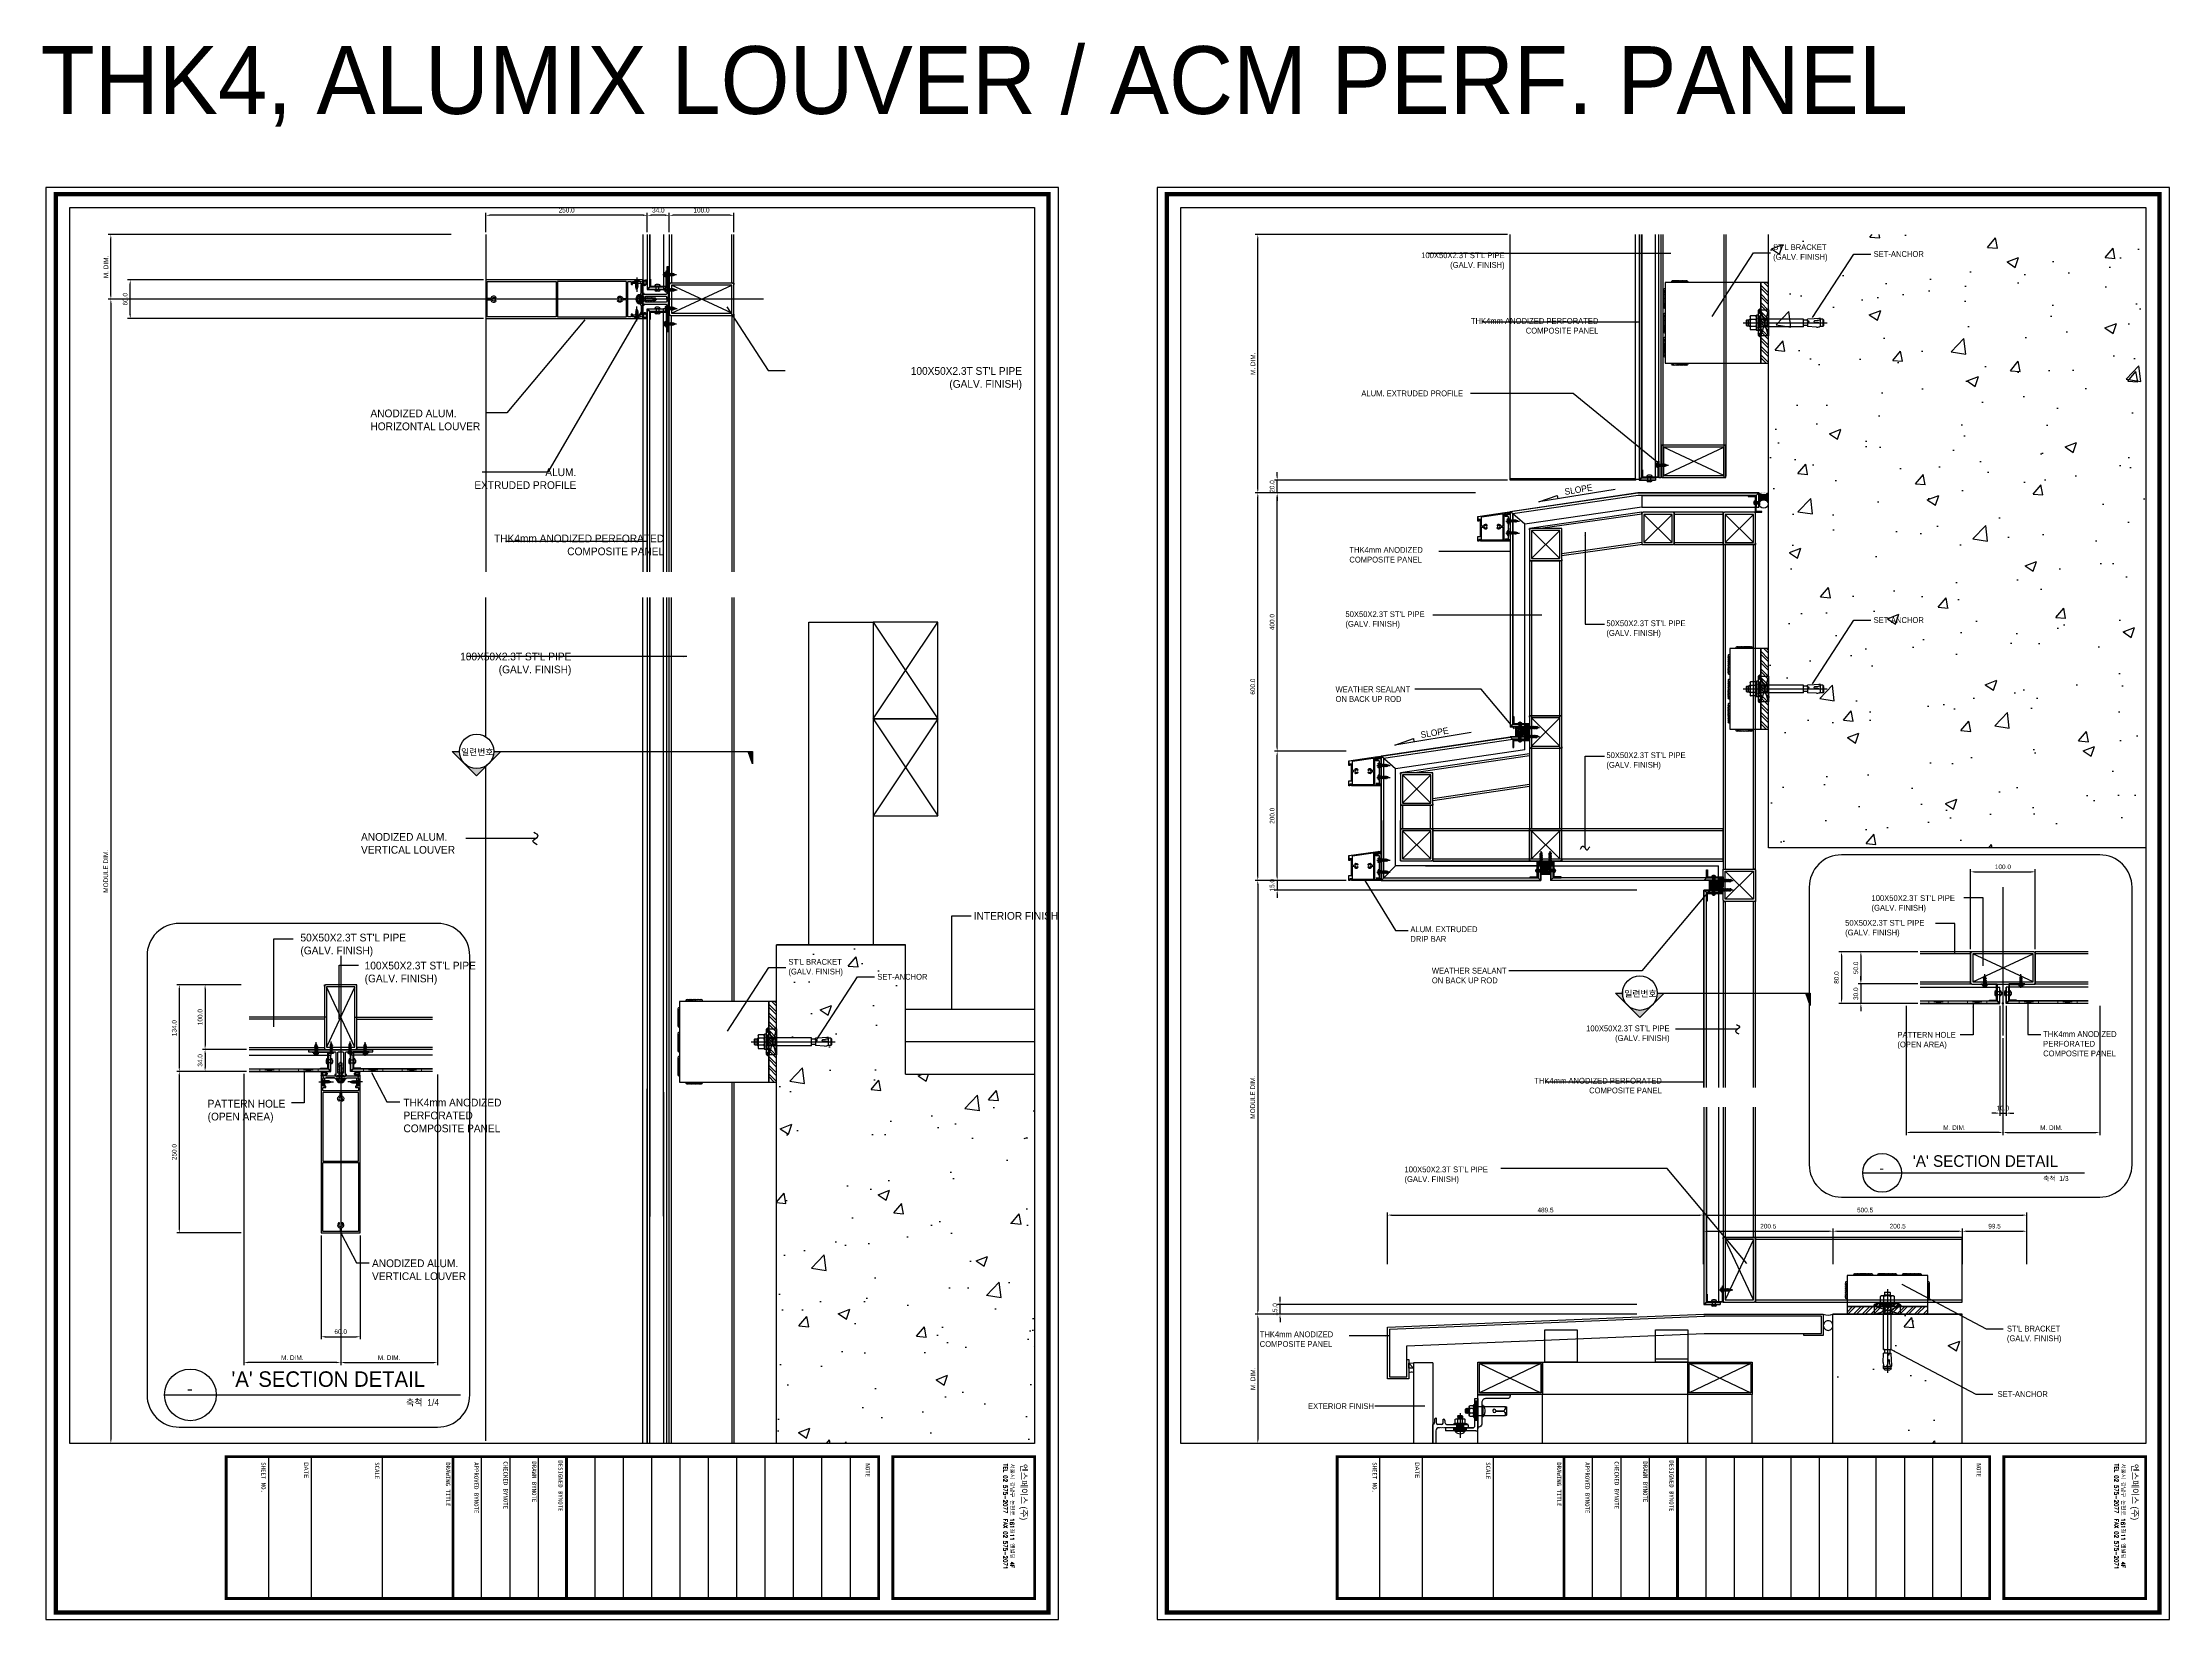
# Model space of a CAD drawing. Header units: millimetres. Extents: x 7297 to 60227, y -7497 to 19324.
# Drawn here: x 37029 to 40324, y 3017 to 5459 of the extents above; entities that cross this region are included whole.
import ezdxf
from ezdxf.enums import TextEntityAlignment as Align

# ---------------------------------------------------------------- set-up
doc = ezdxf.new("R2010")
doc.units = ezdxf.units.MM
for name, color, linetype in [('NS_AL_MOLD', 7, 'Continuous'), ('NS_BRACKET_NUTS', 1, 'Continuous'), ('NS_CAULKING', 8, 'Continuous'), ('NS_COL_D-GREY', 8, 'Continuous'), ('NS_COL_GREEN', 3, 'Continuous'), ('NS_COL_MAGENTA', 6, 'Continuous'), ('NS_COL_RED', 1, 'Continuous'), ('NS_COL_WHITE', 7, 'Continuous'), ('NS_COL_YELLOW', 2, 'Continuous'), ('NS_CON', 8, 'Continuous'), ('NS_DIM', 1, 'Continuous'), ('NS_FORM', 7, 'Continuous'), ('NS_FRAME', 253, 'Continuous'), ('NS_GASKET_3M', 150, 'Continuous'), ('NS_PIPE_FRAME', 2, 'Continuous'), ('NS_RIVET_SCREW', 1, 'Continuous'), ('NS_TEXT', 2, 'Continuous'), ('NS_TEXT_TITLE', 141, 'Continuous'), ('NS_WELD', 1, 'Continuous')]:
    doc.layers.add(name, color=color, linetype=linetype)
doc.layers.add('NS_AL_PANEL', color=32, linetype='Continuous', lineweight=9)
doc.styles.add('AMOS', font='malgun.ttf')
doc.styles.add('Expo M', font='Expo M.ttf')
doc.styles.add('HGTXT', font='romans.shx', dxfattribs={"bigfont": 'whgtxt.shx'})
doc.styles.add('HY울릉도M', font='')
doc.styles.add('M15-1', font='')
doc.styles.get('HY울릉도M').set_extended_font_data('HY울릉도M')
doc.styles.get('M15-1').set_extended_font_data('Dotum')
doc.dimstyles.new('N-SPACE', dxfattribs={"dimscale": 4, "dimtxt": 1.8, "dimasz": 1.5, "dimexe": 1, "dimexo": 1, "dimgap": 1, "dimtad": 1, "dimtoh": 1, "dimdec": 1, "dimzin": 1, "dimdsep": 46, "dimtxsty": 'Expo M', "dimcen": 2, "dimclrd": 1, "dimclre": 1, "dimclrt": 2, "dimadec": 1, "dimazin": 0, "dimtfac": 1, "dimtdec": 1, "dimtix": 1, "dimtmove": 1, "dimatfit": 3, "dimfxl": 1, "dimtolj": 1, "dimtzin": 1, "dimarcsym": 0})
pattern_1 = [(50, (30673.7, 18040.38), (182.1847, -15.9391), [19.05, -209.55]), (355, (30673.7, 18040.38), (-35.2434, 191.0568), [15.24, -167.6406]), (100.4514, (30688.89, 18039.06), (146.9412, 175.1178), [16.19, -178.0902]), (46.1842, (30673.7, 18091.18), (271.079, -42.0423), [28.575, -314.325]), (96.6356, (30696.3, 18087.68), (237.404, 247.426), [24.285, -267.1356]), (351.1842, (30673.7, 18091.18), (237.404, 247.426), [22.86, -251.4597]), (21, (30699.1, 18078.48), (151.6144, -102.2652), [19.05, -209.55]), (326, (30699.1, 18078.48), (61.802, 184.188), [15.24, -167.64]), (71.4514, (30711.74, 18069.96), (213.4164, 81.9228), [16.19, -178.09]), (37.5, (30673.707, 18040.384), (3.0886, 84.55504), [0, -165.608, 0, -170.18, 0, -168.275]), (7.5, (30673.71, 18040.38), (66.81966, 100.18057), [0, -97.028, 0, -161.798, 0, -64.135]), (327.5, (30617.065, 18040.384), (135.5906, -5.72874), [0, -63.5, 0, -198.12, 0, -262.89]), (317.5, (30591.66, 18040.38), (148.1292, 25.4265), [0, -82.55, 0, -131.572, 0, -186.69])]
pattern_2 = [(45, (34113.7193, 1798.4405), (-1.122532, 1.122532), [])]
pattern_3 = [(0.72777, (37915.78876, 4833.70354), (0.15470442, 0.31949078), [0, -0.3175])]
pattern_4 = [(315, (35898.228, 8439.2676), (1.122532, 1.122532), [])]
pattern_5 = [(270.72777, (38933.49106, 4637.1982), (0.31949078, -0.15470442), [0, -0.3175])]

# ---------------------------------------------------------------- blocks, each defined once
blk = doc.blocks.new('*D679')
at = {"layer": 'NS_DIM', "color": 1, "lineweight": -2, "transparency": 16777216}
for p, q in [((37662, 5162), (37131, 5162)), ((37135, 5068), (37135, 5156)), ((37662, 5062), (37131, 5062))]:
    blk.add_line(p, q, dxfattribs=at)
at = {"layer": 'NS_DIM', "color": 1, "transparency": 16777216}
for points in [[(37134, 5156), (37136, 5156), (37135, 5162)], [(37134, 5068), (37136, 5068), (37135, 5062)]]:
    blk.add_solid(points, dxfattribs=at)
at = {"layer": 'NS_DIM', "color": 2, "transparency": 16777216, "insert": (37127.4, 5112), "char_height": 7.2, "attachment_point": 5, "rotation": 90, "style": 'Expo M'}
blk.add_mtext('\\A1;M. DIM.', dxfattribs=at)
blk = doc.blocks.new('*D678')
at = {"layer": 'NS_DIM', "color": 1, "lineweight": -2, "transparency": 16777216}
for p, q in [((37662, 5062), (37131, 5062)), ((37135, 5056), (37135, 3296)), ((37912, 3290), (37131, 3290))]:
    blk.add_line(p, q, dxfattribs=at)
at = {"layer": 'NS_DIM', "color": 1, "transparency": 16777216}
for points in [[(37134, 5056), (37136, 5056), (37135, 5062)], [(37134, 3296), (37136, 3296), (37135, 3290)]]:
    blk.add_solid(points, dxfattribs=at)
at = {"layer": 'NS_DIM', "color": 2, "transparency": 16777216, "insert": (37127.2, 4176), "char_height": 7.2, "attachment_point": 5, "rotation": 90, "style": 'Expo M'}
blk.add_mtext('\\A1;MODULE DIM.', dxfattribs=at)
blk = doc.blocks.new('*D677')
at = {"layer": 'NS_DIM', "color": 1, "lineweight": -2, "transparency": 16777216}
for p, q in [((37716, 5166), (37716, 5196)), ((37960, 5192), (37722, 5192)), ((37966, 5166), (37966, 5196))]:
    blk.add_line(p, q, dxfattribs=at)
at = {"layer": 'NS_DIM', "color": 1, "transparency": 16777216}
for points in [[(37722, 5193), (37722, 5191), (37716, 5192)], [(37960, 5193), (37960, 5191), (37966, 5192)]]:
    blk.add_solid(points, dxfattribs=at)
at = {"layer": 'NS_DIM', "color": 2, "transparency": 16777216, "insert": (37841, 5199.8), "char_height": 7.2, "attachment_point": 5, "style": 'Expo M'}
blk.add_mtext('\\A1;250.0', dxfattribs=at)
blk = doc.blocks.new('*D676')
at = {"layer": 'NS_DIM', "color": 1, "lineweight": -2, "transparency": 16777216}
for p, q in [((38000, 5166), (38000, 5196)), ((38094, 5192), (38006, 5192)), ((38100, 5166), (38100, 5196))]:
    blk.add_line(p, q, dxfattribs=at)
at = {"layer": 'NS_DIM', "color": 1, "transparency": 16777216}
for points in [[(38006, 5193), (38006, 5191), (38000, 5192)], [(38094, 5193), (38094, 5191), (38100, 5192)]]:
    blk.add_solid(points, dxfattribs=at)
at = {"layer": 'NS_DIM', "color": 2, "transparency": 16777216, "insert": (38050, 5199.8), "char_height": 7.2, "attachment_point": 5, "style": 'Expo M'}
blk.add_mtext('\\A1;100.0', dxfattribs=at)
blk = doc.blocks.new('*D675')
at = {"layer": 'NS_DIM', "color": 1, "lineweight": -2, "transparency": 16777216}
for p, q in [((37966, 5166), (37966, 5196)), ((37994, 5192), (37972, 5192)), ((38000, 5166), (38000, 5196))]:
    blk.add_line(p, q, dxfattribs=at)
at = {"layer": 'NS_DIM', "color": 1, "transparency": 16777216}
for points in [[(37972, 5193), (37972, 5191), (37966, 5192)], [(37994, 5193), (37994, 5191), (38000, 5192)]]:
    blk.add_solid(points, dxfattribs=at)
at = {"layer": 'NS_DIM', "color": 2, "transparency": 16777216, "insert": (37983, 5199.8), "char_height": 7.2, "attachment_point": 5, "style": 'Expo M'}
blk.add_mtext('\\A1;34.0', dxfattribs=at)
blk = doc.blocks.new('*D674')
at = {"layer": 'NS_DIM', "color": 1, "lineweight": -2, "transparency": 16777216}
for p, q in [((37712, 5092), (37161, 5092)), ((37165, 5038), (37165, 5086)), ((37712, 5032), (37161, 5032))]:
    blk.add_line(p, q, dxfattribs=at)
at = {"layer": 'NS_DIM', "color": 1, "transparency": 16777216}
for points in [[(37164, 5086), (37166, 5086), (37165, 5092)], [(37164, 5038), (37166, 5038), (37165, 5032)]]:
    blk.add_solid(points, dxfattribs=at)
at = {"layer": 'NS_DIM', "color": 2, "transparency": 16777216, "insert": (37157.2, 5062), "char_height": 7.2, "attachment_point": 5, "rotation": 90, "style": 'Expo M'}
blk.add_mtext('\\A1;60.0', dxfattribs=at)
blk = doc.blocks.new('*D673')
at = {"layer": 'NS_DIM', "color": 1, "lineweight": -2, "transparency": 16777216}
for p, q in [((37337, 4000.2), (37237, 4000.2)), ((37241, 3994.2), (37241, 3872.2)), ((37337, 3866.2), (37237, 3866.2))]:
    blk.add_line(p, q, dxfattribs=at)
at = {"layer": 'NS_DIM', "color": 1, "transparency": 16777216}
for points in [[(37240, 3994.2), (37242, 3994.2), (37241, 4000.2)], [(37240, 3872.2), (37242, 3872.2), (37241, 3866.2)]]:
    blk.add_solid(points, dxfattribs=at)
at = {"layer": 'NS_DIM', "color": 2, "transparency": 16777216, "insert": (37233.2, 3933.2), "char_height": 7.2, "attachment_point": 5, "rotation": 90, "style": 'Expo M'}
blk.add_mtext('\\A1;134.0', dxfattribs=at)
blk = doc.blocks.new('*D672')
at = {"layer": 'NS_DIM', "color": 1, "lineweight": -2, "transparency": 16777216}
for p, q in [((37337, 3866.2), (37237, 3866.2)), ((37241, 3860.2), (37241, 3622.2)), ((37337, 3616.2), (37237, 3616.2))]:
    blk.add_line(p, q, dxfattribs=at)
at = {"layer": 'NS_DIM', "color": 1, "transparency": 16777216}
for points in [[(37240, 3860.2), (37242, 3860.2), (37241, 3866.2)], [(37240, 3622.2), (37242, 3622.2), (37241, 3616.2)]]:
    blk.add_solid(points, dxfattribs=at)
at = {"layer": 'NS_DIM', "color": 2, "transparency": 16777216, "insert": (37233.2, 3741.2), "char_height": 7.2, "attachment_point": 5, "rotation": 90, "style": 'Expo M'}
blk.add_mtext('\\A1;250.0', dxfattribs=at)
blk = doc.blocks.new('*D671')
at = {"layer": 'NS_DIM', "color": 1, "lineweight": -2, "transparency": 16777216}
for p, q in [((37337, 4000.2), (37277, 4000.2)), ((37281, 3994.2), (37281, 3906.2)), ((37345, 3900.2), (37277, 3900.2))]:
    blk.add_line(p, q, dxfattribs=at)
at = {"layer": 'NS_DIM', "color": 1, "transparency": 16777216}
for points in [[(37280, 3994.2), (37282, 3994.2), (37281, 4000.2)], [(37280, 3906.2), (37282, 3906.2), (37281, 3900.2)]]:
    blk.add_solid(points, dxfattribs=at)
at = {"layer": 'NS_DIM', "color": 2, "transparency": 16777216, "insert": (37273.2, 3950.2), "char_height": 7.2, "attachment_point": 5, "rotation": 90, "style": 'Expo M'}
blk.add_mtext('\\A1;100.0', dxfattribs=at)
blk = doc.blocks.new('*D670')
at = {"layer": 'NS_DIM', "color": 1, "lineweight": -2, "transparency": 16777216}
for p, q in [((37345, 3900.2), (37277, 3900.2)), ((37281, 3894.2), (37281, 3872.2)), ((37345, 3866.2), (37277, 3866.2))]:
    blk.add_line(p, q, dxfattribs=at)
at = {"layer": 'NS_DIM', "color": 1, "transparency": 16777216}
for points in [[(37280, 3894.2), (37282, 3894.2), (37281, 3900.2)], [(37280, 3872.2), (37282, 3872.2), (37281, 3866.2)]]:
    blk.add_solid(points, dxfattribs=at)
at = {"layer": 'NS_DIM', "color": 2, "transparency": 16777216, "insert": (37273.2, 3883.2), "char_height": 7.2, "attachment_point": 5, "rotation": 90, "style": 'Expo M'}
blk.add_mtext('\\A1;34.0', dxfattribs=at)
blk = doc.blocks.new('*D669')
at = {"layer": 'NS_DIM', "color": 1, "lineweight": -2, "transparency": 16777216}
for p, q in [((37641, 3861.2), (37641, 3411.2)), ((37491, 3561.2), (37491, 3411.2)), ((37497, 3415.2), (37635, 3415.2))]:
    blk.add_line(p, q, dxfattribs=at)
at = {"layer": 'NS_DIM', "color": 1, "transparency": 16777216}
for points in [[(37497, 3416.2), (37497, 3414.2), (37491, 3415.2)], [(37635, 3416.2), (37635, 3414.2), (37641, 3415.2)]]:
    blk.add_solid(points, dxfattribs=at)
at = {"layer": 'NS_DIM', "color": 2, "transparency": 16777216, "insert": (37566, 3422.8), "char_height": 7.2, "attachment_point": 5, "style": 'Expo M'}
blk.add_mtext('\\A1;M. DIM.', dxfattribs=at)
blk = doc.blocks.new('*D668')
at = {"layer": 'NS_DIM', "color": 1, "lineweight": -2, "transparency": 16777216}
for p, q in [((37341, 3862.2), (37341, 3411.2)), ((37491, 3561.2), (37491, 3411.2)), ((37485, 3415.2), (37347, 3415.2))]:
    blk.add_line(p, q, dxfattribs=at)
at = {"layer": 'NS_DIM', "color": 1, "transparency": 16777216}
for points in [[(37347, 3416.2), (37347, 3414.2), (37341, 3415.2)], [(37485, 3416.2), (37485, 3414.2), (37491, 3415.2)]]:
    blk.add_solid(points, dxfattribs=at)
at = {"layer": 'NS_DIM', "color": 2, "transparency": 16777216, "insert": (37416, 3422.8), "char_height": 7.2, "attachment_point": 5, "style": 'Expo M'}
blk.add_mtext('\\A1;M. DIM.', dxfattribs=at)
blk = doc.blocks.new('*D667')
at = {"layer": 'NS_DIM', "color": 1, "lineweight": -2, "transparency": 16777216}
for p, q in [((37461, 3612.2), (37461, 3451.2)), ((37521, 3612.2), (37521, 3451.2)), ((37467, 3455.2), (37515, 3455.2))]:
    blk.add_line(p, q, dxfattribs=at)
at = {"layer": 'NS_DIM', "color": 1, "transparency": 16777216}
for points in [[(37467, 3456.2), (37467, 3454.2), (37461, 3455.2)], [(37515, 3456.2), (37515, 3454.2), (37521, 3455.2)]]:
    blk.add_solid(points, dxfattribs=at)
at = {"layer": 'NS_DIM', "color": 2, "transparency": 16777216, "insert": (37491, 3463), "char_height": 7.2, "attachment_point": 5, "style": 'Expo M'}
blk.add_mtext('\\A1;60.0', dxfattribs=at)
blk = doc.blocks.new('M12')
for p, q in [((4209.9, -16668), (4209.9, -16798)), ((4221.9, -16688.6), (4197.9, -16688.6)), ((4197.9, -16691.1), (4197.9, -16688.6)), ((4221.9, -16691.1), (4197.9, -16691.1)), ((4200.4, -16678.6), (4199, -16679.5)), ((4199, -16687.8), (4199, -16679.5)), ((4200.4, -16688.6), (4199, -16687.8)), ((4219.4, -16678.6), (4200.4, -16678.6)), ((4203.9, -16678.6), (4205.6, -16677)), ((4203.9, -16761.4), (4203.9, -16691.1)), ((4204.5, -16687.8), (4204.5, -16679.5)), ((4205, -16677.5), (4205, -16678.6)), ((4205, -16691.1), (4205, -16705)), ((4205.9, -16673), (4205.4, -16673.5)), ((4205.4, -16673.5), (4205.4, -16677)), ((4214.4, -16673.5), (4205.4, -16673.5)), ((4205.6, -16677), (4214.3, -16677)), ((4205.9, -16673), (4213.9, -16673)), ((4214.4, -16673.5), (4213.9, -16673)), ((4215.9, -16678.6), (4214.3, -16677)), ((4214.4, -16673.5), (4214.4, -16677)), ((4214.9, -16677.5), (4214.9, -16678.6)), ((4214.9, -16691.1), (4214.9, -16705)), ((4215.4, -16687.8), (4215.4, -16679.5)), ((4215.9, -16761.4), (4215.9, -16691.1)), ((4219.4, -16678.6), (4220.9, -16679.5)), ((4219.4, -16688.6), (4220.9, -16687.8)), ((4220.9, -16687.8), (4220.9, -16679.5)), ((4221.9, -16691.1), (4221.9, -16688.6)), ((4203.9, -16705), (4215.9, -16705)), ((4203.4, -16781.7), (4204.1, -16767.5)), ((4203.9, -16761.4), (4215.9, -16761.4)), ((4211.4, -16767.5), (4204.1, -16767.5)), ((4205.7, -16767.5), (4205.7, -16761.8)), ((4211.3, -16769.5), (4211.4, -16767.5)), ((4212.7, -16767.5), (4215.8, -16767.5)), ((4212.8, -16769.5), (4212.7, -16767.5)), ((4214.2, -16767.5), (4214.2, -16761.8)), ((4216.3, -16778.1), (4215.8, -16767.5)), ((4203.7, -16785.4), (4204, -16786.4)), ((4204, -16786.4), (4204.8, -16787.3)), ((4204.1, -16791.2), (4204.1, -16786.5)), ((4204.1, -16788), (4215.8, -16788)), ((4205.8, -16793), (4204.1, -16791.2)), ((4215.8, -16791.2), (4204.1, -16791.2)), ((4204.8, -16787.3), (4205.7, -16787.8)), ((4205.7, -16787.8), (4206.8, -16787.9)), ((4205.9, -16793), (4213.9, -16793)), ((4206.8, -16787.9), (4208.5, -16787.6)), ((4208.5, -16787.6), (4209.6, -16786.6)), ((4209.6, -16786.6), (4210.2, -16785)), ((4210.2, -16785), (4210.5, -16784)), ((4210.5, -16784), (4210.7, -16783)), ((4210.7, -16783), (4211, -16778.6)), ((4213.4, -16782.7), (4213.1, -16778.3)), ((4213.8, -16784.1), (4213.4, -16782.7)), ((4214.2, -16785.5), (4213.8, -16784.1)), ((4215.8, -16791.2), (4214, -16793)), ((4214.8, -16786.8), (4214.2, -16785.5)), ((4215.8, -16787.8), (4214.8, -16786.8)), ((4215.8, -16787.8), (4216.8, -16787.7)), ((4215.8, -16791.2), (4215.8, -16787.7)), ((4216.7, -16785.2), (4216.3, -16778.1)), ((4216.8, -16787.7), (4216.7, -16785.2))]:
    blk.add_line(p, q)
for centre, radius, start, end in [((4201.7, -16683.5), 4.85, 55.5615, 124.4385), ((4201.7, -16683.8), 4.85, 235.5615, 304.4385), ((4209.9, -16696.7), 18.1, 72.383, 107.617), ((4209.9, -16670.5), 18.1, 252.383, 287.617), ((4218.2, -16683.5), 4.85, 55.5615, 124.4385), ((4218.2, -16683.8), 4.85, 235.5615, 304.4385), ((4205.3, -16761.8), 0.449, 0, 90), ((4214.6, -16761.8), 0.449, 90, 180), ((4218, -16782.5), 14.6, 177, 191.2993), ((4212.1, -16778.7), 1.11, 17.8518, 173.8747), ((4212, -16769.4), 0.723, 188.5979, 351.4021)]:
    blk.add_arc(centre, radius, start, end)
blk = doc.blocks.new('A$C33544E7F')
for p, q in [((0, 3.8), (2, 6.1)), ((0, 3.8), (7.9, 3.8)), ((3.8, 6.4), (1.4, 3.8)), ((2, 14.3), (6, 15.1)), ((2.5, 14.6), (2, 14.3)), ((2.5, 14), (2, 14.3)), ((2, 12.7), (6, 13.5)), ((2.5, 13), (2, 12.7)), ((2.5, 12.4), (2, 12.7)), ((2, 11.2), (6, 11.9)), ((2.5, 11.5), (2, 11.2)), ((2.5, 10.8), (2, 11.2)), ((2, 9.6), (6, 10.4)), ((2.5, 9.9), (2, 9.6)), ((2.5, 9.3), (2, 9.6)), ((2, 8), (6, 8.8)), ((2.5, 8.3), (2, 8)), ((2.5, 7.7), (2, 8)), ((2, 6.4), (6, 7.2)), ((2.5, 6.7), (2, 6.4)), ((2, 6.4), (2, 6.1)), ((2, 6.1), (6, 6.1)), ((2.3, 16), (5.4, 16.5)), ((2.9, 16.3), (2.3, 16)), ((2.7, 15.7), (2.3, 16)), ((5.3, 15.4), (2.5, 14.6)), ((2.5, 14.8), (2.5, 14.6)), ((2.5, 14), (5.4, 14.8)), ((2.5, 14), (2.5, 13)), ((5.4, 13.8), (2.5, 13)), ((2.5, 12.4), (5.4, 13.2)), ((2.5, 12.4), (2.5, 11.5)), ((5.4, 12.3), (2.5, 11.5)), ((2.5, 10.8), (5.4, 11.6)), ((2.5, 10.8), (2.5, 9.9)), ((5.4, 10.7), (2.5, 9.9)), ((2.5, 9.3), (5.4, 10)), ((2.5, 9.3), (2.5, 8.3)), ((2.5, 8.3), (5.4, 9.1)), ((2.5, 7.7), (5.4, 8.5)), ((2.5, 7.7), (2.5, 6.7)), ((2.5, 6.7), (5.4, 7.5)), ((2.7, 15.7), (2.6, 15.3)), ((2.7, 15.7), (5, 16.3)), ((3.5, 18), (2.9, 17.7)), ((2.9, 17.7), (4, 17.9)), ((3.3, 17.4), (2.9, 17.7)), ((3.3, 17.4), (2.9, 16.3)), ((4.8, 16.7), (2.9, 16.3)), ((3.3, 17.4), (4, 17.9)), ((3.7, 18.6), (3.5, 18)), ((4, 17.9), (3.5, 18)), ((3.8, 6.4), (3.5, 3.8)), ((4, 0), (4, 22.5)), ((6.5, 3.8), (4.1, 6.4)), ((4.1, 6.4), (4.4, 3.8)), ((4.2, 18.6), (4.8, 16.7)), ((4.8, 16.7), (5.4, 16.5)), ((5, 16.3), (5.4, 16.5)), ((5, 16.3), (5.3, 15.4)), ((5.3, 15.4), (6, 15.1)), ((5.4, 14.8), (6, 15.1)), ((5.4, 14.8), (5.4, 13.8)), ((5.4, 13.8), (6, 13.5)), ((5.4, 13.2), (6, 13.5)), ((5.4, 13.2), (5.4, 12.3)), ((5.4, 12.3), (6, 11.9)), ((5.4, 11.6), (6, 11.9)), ((5.4, 11.6), (5.4, 10.7)), ((5.4, 10.7), (6, 10.4)), ((5.4, 10), (6, 10.4)), ((5.4, 10), (5.4, 9.1)), ((5.4, 9.1), (6, 8.8)), ((5.4, 8.5), (6, 8.8)), ((5.4, 8.5), (5.4, 7.5)), ((5.4, 7.5), (6, 7.2)), ((6, 7.2), (6, 6.1)), ((7.9, 3.8), (6, 6.1))]:
    blk.add_line(p, q)
for centre, radius, start, end in [((3.9, 14.8), 1.42, 161.0776, 180), ((4, 18.6), 0.236, 22.5, 157.5), ((4, 6.3), 0.229, 41.9191, 138.0809)]:
    blk.add_arc(centre, radius, start, end)
blk = doc.blocks.new('jkhkjyugcd')
h = blk.add_hatch()
h.set_pattern_fill('AR-SAND', color=256, scale=0.02)
h.set_pattern_definition([(37.5, (-247014.14604, -333515.5029), (-0.0320006259, 0.9788264747), [0, -0.77216, 0, -0.8636, 0, -0.8255]), (7.5, (-247014.146, -333515.5029), (0.8990465663, 1.433650201), [0, -0.41656, 0, -0.69596, 0, -0.2667]), (327.5, (-247014.7709, -333515.5029), (1.5819847405, 0.0028743694), [0, -0.254, 0, -0.9144, 0, -1.1938]), (317.5, (-247014.7709, -333515.5029), (1.527112905, 0.4458586465), [0, -0.127, 0, -0.59944, 0, -0.6858])])
edge = h.paths.add_edge_path()
edge.add_line((19375, -10391.1), (19375.6, -10391.6))
edge.add_line((19375.6, -10391.6), (19375.6, -10392.2))
edge.add_line((19375.6, -10392.2), (19374.9, -10392.2))
edge.add_line((19374.9, -10392.2), (19374.9, -10394.6))
edge.add_line((19374.9, -10394.6), (19374.9, -10394.9))
edge.add_line((19374.9, -10394.9), (19374.8, -10395.2))
edge.add_line((19374.8, -10395.2), (19374.7, -10395.4))
edge.add_line((19374.7, -10395.4), (19374.6, -10395.5))
edge.add_line((19374.6, -10395.5), (19374.4, -10395.7))
edge.add_line((19374.4, -10395.7), (19374.3, -10395.8))
edge.add_line((19374.3, -10395.8), (19374, -10395.9))
edge.add_line((19374, -10395.9), (19366.8, -10395.9))
edge.add_line((19366.8, -10395.9), (19366.7, -10395.8))
edge.add_line((19366.7, -10395.8), (19366.6, -10395.8))
edge.add_line((19366.6, -10395.8), (19366.4, -10395.7))
edge.add_line((19366.4, -10395.7), (19366.2, -10395.5))
edge.add_line((19366.2, -10395.5), (19366, -10395.3))
edge.add_line((19366, -10395.3), (19365.9, -10395))
edge.add_line((19365.9, -10395), (19365.9, -10394.7))
edge.add_line((19365.9, -10394.7), (19365.9, -10392.2))
edge.add_line((19365.9, -10392.2), (19365.2, -10392.2))
edge.add_line((19365.2, -10392.2), (19365.2, -10391.6))
edge.add_line((19365.2, -10391.6), (19365.8, -10391.1))
edge.add_line((19365.8, -10391.1), (19362.9, -10391.1))
edge.add_arc((19370.4, -10390.3), 7.54, 186.1197, 353.8803)
edge.add_line((19377.9, -10391.1), (19375, -10391.1))
for p, q in [((19367.8, -10373.8), (19368.5, -10373.4)), ((19367.8, -10373.8), (19368.5, -10374.2)), ((19367.8, -10375.6), (19368.5, -10375.2)), ((19367.8, -10375.6), (19368.5, -10376)), ((19367.8, -10377.4), (19368.5, -10377)), ((19367.8, -10377.4), (19368.5, -10377.8)), ((19368, -10372.2), (19368.1, -10371.9)), ((19368, -10372.2), (19368.5, -10372.4)), ((19368.1, -10371.9), (19368.5, -10371.6)), ((19370.3, -10365.9), (19368.3, -10367.9)), ((19368.3, -10370.6), (19368.3, -10367.9)), ((19368.3, -10370.6), (19368.5, -10370.6)), ((19368.5, -10371.6), (19368.5, -10370.6)), ((19368.5, -10373.4), (19368.5, -10372.4)), ((19368.5, -10375.2), (19368.5, -10374.2)), ((19368.5, -10377), (19368.5, -10376)), ((19368.5, -10378.8), (19368.5, -10377.8)), ((19370.6, -10365.6), (19370.2, -10365.6)), ((19371.5, -10370.3), (19370.2, -10365.6)), ((19370.6, -10365.6), (19370.6, -10366)), ((19370.6, -10366), (19372.6, -10367.9)), ((19372.6, -10371.8), (19372.4, -10372.5)), ((19372.9, -10372.8), (19372.4, -10372.5)), ((19372.9, -10373), (19372.4, -10373.3)), ((19372.4, -10374.3), (19372.4, -10373.3)), ((19373.1, -10374.7), (19372.4, -10374.3)), ((19373.1, -10374.7), (19372.4, -10375.1)), ((19372.4, -10376.1), (19372.4, -10375.1)), ((19373.1, -10376.5), (19372.4, -10376.1)), ((19373.1, -10376.5), (19372.4, -10376.9)), ((19372.4, -10377.9), (19372.4, -10376.9)), ((19373.1, -10378.3), (19372.4, -10377.9)), ((19372.6, -10371.8), (19372.6, -10367.9)), ((19372.9, -10373), (19372.9, -10372.8)), ((19365.2, -10391.6), (19365.8, -10391.1)), ((19375.6, -10391.6), (19365.2, -10391.6)), ((19365.2, -10392.2), (19365.2, -10391.6)), ((19375.6, -10392.2), (19365.2, -10392.2)), ((19375, -10391.1), (19365.8, -10391.1)), ((19365.9, -10394.6), (19365.9, -10392.2)), ((19374, -10395.6), (19366.8, -10395.6)), ((19366.8, -10395.6), (19366.8, -10395.9)), ((19373.8, -10395.9), (19367, -10395.9)), ((19367.8, -10379.2), (19368.5, -10378.8)), ((19367.8, -10379.2), (19368.5, -10379.6)), ((19367.8, -10380.9), (19368.5, -10380.5)), ((19367.8, -10380.9), (19368.5, -10381.3)), ((19367.8, -10382.7), (19368.5, -10382.3)), ((19367.8, -10382.7), (19368.5, -10383.1)), ((19367.8, -10384.5), (19368.5, -10384.1)), ((19367.8, -10384.5), (19368.5, -10384.9)), ((19367.8, -10386.3), (19368.5, -10385.9)), ((19367.8, -10386.3), (19368.5, -10386.7)), ((19367.8, -10388.1), (19368.5, -10387.7)), ((19367.8, -10388.1), (19368.5, -10388.5)), ((19367.8, -10389.8), (19368.5, -10389.4)), ((19367.8, -10389.8), (19368.5, -10390.2)), ((19368.2, -10394.6), (19368.2, -10392.2)), ((19368.5, -10380.5), (19368.5, -10379.6)), ((19368.5, -10382.3), (19368.5, -10381.3)), ((19368.5, -10384.1), (19368.5, -10383.1)), ((19368.5, -10385.9), (19368.5, -10384.9)), ((19368.5, -10387.7), (19368.5, -10386.7)), ((19368.5, -10389.4), (19368.5, -10388.5)), ((19368.5, -10390.2), (19368.5, -10390.3)), ((19368.5, -10390.5), (19368.5, -10390.3)), ((19373.1, -10378.3), (19372.4, -10378.7)), ((19372.4, -10379.7), (19372.4, -10378.7)), ((19373.1, -10380), (19372.4, -10379.7)), ((19373.1, -10380), (19372.4, -10380.4)), ((19372.4, -10381.4), (19372.4, -10380.4)), ((19373.1, -10381.8), (19372.4, -10381.4)), ((19373.1, -10381.8), (19372.4, -10382.2)), ((19372.4, -10383.2), (19372.4, -10382.2)), ((19373.1, -10383.6), (19372.4, -10383.2)), ((19373.1, -10383.6), (19372.4, -10384)), ((19372.4, -10385), (19372.4, -10384)), ((19373.1, -10385.4), (19372.4, -10385)), ((19373.1, -10385.4), (19372.4, -10385.8)), ((19372.4, -10386.8), (19372.4, -10385.8)), ((19373.1, -10387.2), (19372.4, -10386.8)), ((19373.1, -10387.2), (19372.4, -10387.6)), ((19372.4, -10388.6), (19372.4, -10387.6)), ((19373.1, -10389), (19372.4, -10388.6)), ((19373.1, -10389), (19372.4, -10389.3)), ((19372.4, -10390.3), (19372.4, -10389.3)), ((19372.4, -10390.5), (19372.4, -10390.3)), ((19372.7, -10394.6), (19372.7, -10392.2)), ((19374, -10395.6), (19374, -10395.9)), ((19374.9, -10394.6), (19374.9, -10392.2)), ((19375.6, -10391.6), (19375, -10391.1)), ((19375.6, -10392.2), (19375.6, -10391.6))]:
    blk.add_line(p, q)
at = {"ltscale": 10}
blk.add_line((19370.4, -10364.2), (19370.4, -10399.5), dxfattribs=at)
blk.add_lwpolyline([(19377.9, -10391.1), (19362.9, -10391.1, 0.898514)], format="xyb", close=True)
at = {"extrusion": (0, 0, -1)}
for centre, major_axis, start_param, end_param in [((19370, -10369.9), (1.3, 1.3), 1.774199, 3.3549), ((19372.9, -10365.1), (1.94, 1.94), 2.518999, 3.764188), ((19370.4, -10370.5), (0.806, 0.806), 0.523592, 1.774187), ((19367, -10394.7), (-0.804, 0.804), 2.216812, 5.63716), ((19367.9, -10390.5), (-0.442, 0.442), 2.356196, 3.926994), ((19370.4, -10393.3), (-1.84, 1.84), 2.883261, 4.970719), ((19373, -10390.5), (0.442, 0.442), 2.356196, 3.926989), ((19373.8, -10394.7), (0.804, 0.804), 0.646016, 4.066373)]:
    blk.add_ellipse(centre, major_axis=major_axis, ratio=1, start_param=start_param, end_param=end_param, dxfattribs=at)
blk = doc.blocks.new('PH-4X14')
at = {"ltscale": 0.3}
blk.add_line((-4.9, 0), (16, 0), dxfattribs=at)
for p, q in [((0, 3.5), (-1, 3.5)), ((0, -3.5), (0, 3.5)), ((0, 1.5), (1, 1.5)), ((0.9, -0.1), (1.2, 2)), ((0.9, -0.1), (1, 1.5)), ((1.2, 2), (1, 1.5)), ((1, -0.1), (1.3, 1.9)), ((1, -0.1), (1.5, 1.5)), ((1.3, 2), (1.5, 1.5)), ((1.5, 1.5), (2.2, 1.5)), ((1.6, -1.5), (2.2, 1.5)), ((1.8, -2), (2.4, 2)), ((1.9, -2), (2.5, 1.9)), ((2.1, -1.5), (2.7, 1.5)), ((2.4, 2), (2.2, 1.5)), ((2.5, 2), (2.7, 1.5)), ((2.7, 1.5), (3.4, 1.5)), ((2.8, -1.5), (3.4, 1.5)), ((3, -2), (3.7, 2)), ((3.1, -2), (3.8, 1.9)), ((3.3, -1.5), (3.9, 1.5)), ((3.6, 2), (3.4, 1.5)), ((3.7, 2), (3.9, 1.5)), ((3.9, 1.5), (4.7, 1.5)), ((4, -1.5), (4.7, 1.5)), ((4.2, -2), (4.9, 2)), ((4.3, -2), (5, 1.9)), ((4.5, -1.5), (5.2, 1.5)), ((4.9, 2), (4.7, 1.5)), ((5, 2), (5.2, 1.5)), ((5.2, 1.5), (5.9, 1.5)), ((5.3, -1.5), (5.9, 1.5)), ((5.5, -2), (6.1, 2)), ((5.6, -2), (6.2, 1.9)), ((5.8, -1.5), (6.4, 1.5)), ((6.1, 2), (5.9, 1.5)), ((6.2, 2), (6.4, 1.5)), ((6.4, 1.5), (7.1, 1.5)), ((6.5, -1.5), (7.1, 1.5)), ((6.7, -2), (7.4, 2)), ((6.8, -2), (7.5, 1.9)), ((7, -1.5), (7.6, 1.5)), ((7.3, 2), (7.1, 1.5)), ((7.4, 2), (7.6, 1.5)), ((7.6, 1.5), (8.4, 1.5)), ((7.7, -1.5), (8.4, 1.5)), ((7.9, -2), (8.6, 2)), ((8, -2), (8.7, 1.9)), ((8.2, -1.5), (8.9, 1.5)), ((8.6, 2), (8.4, 1.5)), ((8.7, 2), (8.9, 1.5)), ((8.9, 1.5), (9.6, 1.5)), ((9, -1.5), (9.6, 1.5)), ((9.2, -2), (9.8, 2)), ((9.3, -2), (9.9, 1.9)), ((9.5, -1.5), (10.1, 1.5)), ((9.8, 2), (9.6, 1.5)), ((9.9, 2), (10.1, 1.5)), ((10.1, 1.5), (11.3, 1.5)), ((10.2, -1.5), (10.8, 1.5)), ((10.4, -2), (11, 1.5)), ((10.5, -2), (11, 1.3)), ((11, 1.5), (11, 0)), ((11.3, 1.5), (13.6, 0.4)), ((-1, -3.5), (0, -3.5)), ((0, -1.5), (1.6, -1.5)), ((1.8, -2), (1.6, -1.5)), ((1.9, -2), (2.1, -1.5)), ((2.1, -1.5), (2.8, -1.5)), ((3, -2), (2.8, -1.5)), ((3.1, -2), (3.3, -1.5)), ((3.3, -1.5), (4, -1.5)), ((4.2, -2), (4, -1.5)), ((4.3, -2), (4.5, -1.5)), ((4.5, -1.5), (5.3, -1.5)), ((5.5, -2), (5.3, -1.5)), ((5.6, -2), (5.8, -1.5)), ((5.8, -1.5), (6.5, -1.5)), ((6.7, -2), (6.5, -1.5)), ((6.8, -2), (7, -1.5)), ((7, -1.5), (7.7, -1.5)), ((7.9, -2), (7.7, -1.5)), ((8, -2), (8.2, -1.5)), ((8.2, -1.5), (9, -1.5)), ((9.2, -2), (9, -1.5)), ((9.3, -2), (9.5, -1.5)), ((9.5, -1.5), (10.2, -1.5)), ((10.4, -2), (10.2, -1.5)), ((10.5, -2), (10.7, -1.5)), ((10.7, -1.5), (11, 0)), ((10.7, -1.5), (11.3, -1.5)), ((11.3, -1.5), (13.6, -0.4))]:
    blk.add_line(p, q)
blk.add_lwpolyline([(-2.2, 2.5), (-2, 2.3), (-2, 2.1), (-1.9, 1.8), (-2, 1.5), (-2, 1.3), (-2.1, 1), (-2.1, 0.8), (-2.1, 0.7), (-2.1, 0.6), (-2, 0.5), (-1.8, 0.5), (-1.6, 0.5), (-1.4, 0.5), (-1.2, 0.5), (-1, 0.5), (-0.8, 0.5), (-0.7, 0.4), (-0.6, 0.3), (-0.6, 0.1), (-0.5, 0), (-0.6, -0.1), (-0.6, -0.3), (-0.7, -0.4), (-0.8, -0.5), (-1, -0.5), (-1.2, -0.5), (-1.4, -0.5), (-1.6, -0.5), (-1.8, -0.5), (-2, -0.5), (-2.1, -0.6), (-2.1, -0.7), (-2.1, -0.8), (-2.1, -1), (-2, -1.3), (-2, -1.5), (-1.9, -1.8), (-2, -2.1), (-2, -2.3), (-2.2, -2.5)])
for centre, radius, start, end in [((6.8, 0), 9.36, 164.205, 195.795), ((-1, 2.2), 1.3, 90.0233, 164.4114), ((1.2, 1.9), 0.0925, 60.0753, 130.1339), ((2.5, 1.9), 0.0925, 60.0753, 130.1339), ((3.7, 1.9), 0.0925, 60.0753, 130.1339), ((4.9, 1.9), 0.0925, 60.0753, 130.1339), ((6.2, 1.9), 0.0925, 60.0753, 130.1339), ((7.4, 1.9), 0.0925, 60.0753, 130.1339), ((8.6, 1.9), 0.0925, 60.0753, 130.1339), ((9.8, 1.9), 0.0925, 60.0753, 130.1339), ((13.4, 0), 0.46, 305.1627, 54.8373), ((-1, -2.2), 1.3, 195.5886, 269.9767), ((0.9, 0), 0.0602, 200.6851, 319.2729), ((1.8, -1.9), 0.0925, 240.0753, 310.1339), ((3.1, -1.9), 0.0925, 240.0753, 310.1339), ((4.3, -1.9), 0.0925, 240.0753, 310.1339), ((5.5, -1.9), 0.0925, 240.0753, 310.1339), ((6.8, -1.9), 0.0925, 240.0753, 310.1339), ((8, -1.9), 0.0925, 240.0753, 310.1339), ((9.2, -1.9), 0.0925, 240.0753, 310.1339), ((10.5, -1.9), 0.0925, 240.0753, 310.1339)]:
    blk.add_arc(centre, radius, start, end)
blk = doc.blocks.new('100-50-pipe')
for p, q in [((52437.9, 36785.4), (52437.9, 36689.4)), ((52485.9, 36787.4), (52439.9, 36787.4)), ((52484.7, 36784.2), (52441.1, 36784.2)), ((52441.1, 36784.2), (52441.1, 36690.6)), ((52441.1, 36784.2), (52484.7, 36690.6)), ((52441.1, 36690.6), (52484.7, 36784.2)), ((52484.7, 36690.6), (52484.7, 36784.2)), ((52487.9, 36689.4), (52487.9, 36785.4)), ((52439.9, 36687.4), (52485.9, 36687.4)), ((52441.1, 36690.6), (52484.7, 36690.6))]:
    blk.add_line(p, q)
for points in [[(52437.9, 36785.4), (52437.9, 36787.4), (52439.9, 36787.4)], [(52487.9, 36785.4), (52487.9, 36787.4), (52485.9, 36787.4)], [(52437.9, 36689.4), (52437.9, 36687.4), (52439.9, 36687.4)], [(52487.9, 36689.4), (52487.9, 36687.4), (52485.9, 36687.4)]]:
    blk.add_lwpolyline(points)
for centre, start, end in [((52439.9, 36785.4), 90, 180), ((52485.9, 36785.4), 0, 90), ((52439.9, 36689.4), 180, 270), ((52485.9, 36689.4), 270, 0)]:
    blk.add_arc(centre, 2, start, end)
blk = doc.blocks.new('AL-TEMPLATE')
at = {"color": 8}
for p, q in [((2716.8, 1393), (2800, 1393)), ((2716.8, 1376.3), (2800, 1376.3)), ((2716.8, 1359.7), (2800, 1359.7)), ((2716.8, 1343), (2800, 1343)), ((2716.8, 1326.4), (2800, 1326.4)), ((2716.8, 1309.8), (2800, 1309.8)), ((2716.8, 1293.1), (2800, 1293.1)), ((2716.8, 1276.5), (2800, 1276.5)), ((2716.8, 1259.8), (2800, 1259.8)), ((2716.8, 1243.2), (2800, 1243.2)), ((2716.8, 1209.9), (2800, 1209.9)), ((2716.8, 1193.3), (2800, 1193.3)), ((2716.8, 1176.6), (2800, 1176.6)), ((2716.8, 1118.4), (2800, 1118.4)), ((2716.8, 1076.8), (2800, 1076.8)), ((2716.8, 1051.8), (2800, 1051.8))]:
    blk.add_line(p, q, dxfattribs=at)
at = {"color": 7, "ltscale": 2}
blk.add_lwpolyline([(1972.3, 1515.2), (1972.3, 921.2), (2812.3, 921.2), (2812.3, 1515.2)], close=True, dxfattribs=at)
at = {"color": 8}
for points, const_width in [([(1976.3, 1509.4), (2808.3, 1509.4), (2808.3, 927), (1976.3, 927)], 2.5), ([(2716.8, 1501.3), (2800, 1501.3), (2800, 1418.1), (2716.8, 1418.1)], 1.66), ([(2716.8, 1409.8), (2800, 1409.8), (2800, 1026.9), (2716.8, 1026.9)], 1.66)]:
    blk.add_lwpolyline(points, close=True, dxfattribs=dict(at, const_width=const_width))
at = {"color": 9}
blk.add_lwpolyline([(1984.1, 1501.3), (2709.1, 1501.3), (2709.1, 935.2), (1984.1, 935.2)], close=True, dxfattribs=at)
at = {"color": 8, "const_width": 1.66}
for points in [[(2716.8, 1226.6), (2800, 1226.6)], [(2716.8, 1160), (2800, 1160)]]:
    blk.add_lwpolyline(points, dxfattribs=at)
at = {"insert": (2720.9, 1489.2), "char_height": 2.349, "attachment_point": 1, "style": 'HGTXT'}
blk.add_mtext('서울시 강남구 논현로 161길11 엔빌딩 4F\\PTEL 02 575-2077  FAX 02 575-2071', dxfattribs=at)
at = {"color": 146, "true_color": 0x105689, "insert": (2721.1, 1496.9), "char_height": 3.67, "attachment_point": 1, "style": 'HGTXT'}
blk.add_mtext('{\\fExpo M|b0|i0|c129|p18;엔스페이스 (주)}', dxfattribs=at)
at = {"color": 8, "width": 438.968, "attachment_point": 1}
for s, insert, char_height in [('NOTE', (2720.8, 1404.7), 2.56), ('DESIGNED BYNOTE', (2719, 1224.4), 2.556), ('DRAWN BYNOTE', (2719.6, 1209), 2.556), ('CHECKED BYNOTE', (2719.6, 1192.2), 2.556), ('APPROVED BYNOTE', (2720.1, 1175), 2.556), ('DRAWING TITLE', (2720.1, 1158.4), 2.556), ('SCALE', (2720.1, 1116.8), 2.56), ('{\\fﾱﾼﾸﾲ|b0|i0|c129|p49;DATE}', (2720.1, 1075.2), 2.556), ('SHEET NO.', (2720.1, 1050.2), 2.56)]:
    blk.add_mtext(s, dxfattribs=dict(at, insert=insert, char_height=char_height))
blk = doc.blocks.new('*D659')
at = {"layer": 'NS_DIM', "color": 1, "lineweight": -2, "transparency": 16777216}
for p, q in [((39248.6, 4762), (38907.6, 4762)), ((38911.6, 4168), (38911.6, 4756)), ((39048.6, 4162), (38907.6, 4162))]:
    blk.add_line(p, q, dxfattribs=at)
at = {"layer": 'NS_DIM', "color": 1, "transparency": 16777216}
for points in [[(38910.6, 4756), (38912.6, 4756), (38911.6, 4762)], [(38910.6, 4168), (38912.6, 4168), (38911.6, 4162)]]:
    blk.add_solid(points, dxfattribs=at)
at = {"layer": 'NS_DIM', "color": 2, "transparency": 16777216, "insert": (38903.8, 4462), "char_height": 7.2, "attachment_point": 5, "rotation": 90, "style": 'Expo M'}
blk.add_mtext('\\A1;600.0', dxfattribs=at)
blk = doc.blocks.new('*D658')
at = {"layer": 'NS_DIM', "color": 1, "lineweight": -2, "transparency": 16777216}
for p, q in [((39298.6, 5162), (38907.6, 5162)), ((38911.6, 4768), (38911.6, 5156)), ((39248.6, 4762), (38907.6, 4762))]:
    blk.add_line(p, q, dxfattribs=at)
at = {"layer": 'NS_DIM', "color": 1, "transparency": 16777216}
for points in [[(38910.6, 5156), (38912.6, 5156), (38911.6, 5162)], [(38910.6, 4768), (38912.6, 4768), (38911.6, 4762)]]:
    blk.add_solid(points, dxfattribs=at)
at = {"layer": 'NS_DIM', "color": 2, "transparency": 16777216, "insert": (38904, 4962), "char_height": 7.2, "attachment_point": 5, "rotation": 90, "style": 'Expo M'}
blk.add_mtext('\\A1;M. DIM.', dxfattribs=at)
blk = doc.blocks.new('*D657')
at = {"layer": 'NS_DIM', "color": 1, "lineweight": -2, "transparency": 16777216}
for p, q in [((39048.6, 4362), (38937.6, 4362)), ((38941.6, 4168), (38941.6, 4356)), ((39048.6, 4162), (38937.6, 4162))]:
    blk.add_line(p, q, dxfattribs=at)
at = {"layer": 'NS_DIM', "color": 1, "transparency": 16777216}
for points in [[(38940.6, 4356), (38942.6, 4356), (38941.6, 4362)], [(38940.6, 4168), (38942.6, 4168), (38941.6, 4162)]]:
    blk.add_solid(points, dxfattribs=at)
at = {"layer": 'NS_DIM', "color": 2, "transparency": 16777216, "insert": (38933.8, 4262), "char_height": 7.2, "attachment_point": 5, "rotation": 90, "style": 'Expo M'}
blk.add_mtext('\\A1;200.0', dxfattribs=at)
blk = doc.blocks.new('*D656')
at = {"layer": 'NS_DIM', "color": 1, "lineweight": -2, "transparency": 16777216}
for p, q in [((39248.6, 4762), (38937.6, 4762)), ((38941.6, 4368), (38941.6, 4756)), ((39048.6, 4362), (38937.6, 4362))]:
    blk.add_line(p, q, dxfattribs=at)
at = {"layer": 'NS_DIM', "color": 1, "transparency": 16777216}
for points in [[(38940.6, 4756), (38942.6, 4756), (38941.6, 4762)], [(38940.6, 4368), (38942.6, 4368), (38941.6, 4362)]]:
    blk.add_solid(points, dxfattribs=at)
at = {"layer": 'NS_DIM', "color": 2, "transparency": 16777216, "insert": (38933.8, 4562), "char_height": 7.2, "attachment_point": 5, "rotation": 90, "style": 'Expo M'}
blk.add_mtext('\\A1;400.0', dxfattribs=at)
blk = doc.blocks.new('*D655')
at = {"layer": 'NS_DIM', "color": 1, "lineweight": -2, "transparency": 16777216}
for p, q in [((39298.6, 4782), (38937.6, 4782)), ((38941.6, 4788), (38941.6, 4794)), ((38941.6, 4762), (38941.6, 4782)), ((39248.6, 4762), (38937.6, 4762)), ((38941.6, 4756), (38941.6, 4750))]:
    blk.add_line(p, q, dxfattribs=at)
at = {"layer": 'NS_DIM', "color": 1, "transparency": 16777216}
for points in [[(38940.6, 4788), (38942.6, 4788), (38941.6, 4782)], [(38940.6, 4756), (38942.6, 4756), (38941.6, 4762)]]:
    blk.add_solid(points, dxfattribs=at)
at = {"layer": 'NS_DIM', "color": 2, "transparency": 16777216, "insert": (38933.8, 4772), "char_height": 7.2, "attachment_point": 5, "rotation": 90, "style": 'Expo M'}
blk.add_mtext('\\A1;20.0', dxfattribs=at)
blk = doc.blocks.new('*D654')
at = {"layer": 'NS_DIM', "color": 1, "lineweight": -2, "transparency": 16777216}
for p, q in [((39048.6, 4162), (38907.6, 4162)), ((38911.6, 4156), (38911.6, 3496)), ((39498.6, 3490), (38907.6, 3490))]:
    blk.add_line(p, q, dxfattribs=at)
at = {"layer": 'NS_DIM', "color": 1, "transparency": 16777216}
for points in [[(38910.6, 4156), (38912.6, 4156), (38911.6, 4162)], [(38910.6, 3496), (38912.6, 3496), (38911.6, 3490)]]:
    blk.add_solid(points, dxfattribs=at)
at = {"layer": 'NS_DIM', "color": 2, "transparency": 16777216, "insert": (38903.8, 3826), "char_height": 7.2, "attachment_point": 5, "rotation": 90, "style": 'Expo M'}
blk.add_mtext('\\A1;MODULE DIM.', dxfattribs=at)
blk = doc.blocks.new('*D653')
at = {"layer": 'NS_DIM', "color": 1, "lineweight": -2, "transparency": 16777216}
for p, q in [((39498.6, 3490), (38907.6, 3490)), ((38911.6, 3484), (38911.6, 3296)), ((39498.6, 3290), (38907.6, 3290))]:
    blk.add_line(p, q, dxfattribs=at)
at = {"layer": 'NS_DIM', "color": 1, "transparency": 16777216}
for points in [[(38910.6, 3484), (38912.6, 3484), (38911.6, 3490)], [(38910.6, 3296), (38912.6, 3296), (38911.6, 3290)]]:
    blk.add_solid(points, dxfattribs=at)
at = {"layer": 'NS_DIM', "color": 2, "transparency": 16777216, "insert": (38904, 3390), "char_height": 7.2, "attachment_point": 5, "rotation": 90, "style": 'Expo M'}
blk.add_mtext('\\A1;M. DIM.', dxfattribs=at)
blk = doc.blocks.new('*D652')
at = {"layer": 'NS_DIM', "color": 1, "lineweight": -2, "transparency": 16777216}
for p, q in [((39498.6, 3505), (38942, 3505)), ((38946, 3511), (38946, 3517)), ((38946, 3490), (38946, 3505)), ((39498.6, 3490), (38942, 3490)), ((38946, 3484), (38946, 3478))]:
    blk.add_line(p, q, dxfattribs=at)
at = {"layer": 'NS_DIM', "color": 1, "transparency": 16777216}
for points in [[(38945, 3511), (38947, 3511), (38946, 3505)], [(38945, 3484), (38947, 3484), (38946, 3490)]]:
    blk.add_solid(points, dxfattribs=at)
at = {"layer": 'NS_DIM', "color": 2, "transparency": 16777216, "insert": (38938.2, 3497.5), "char_height": 7.2, "attachment_point": 5, "rotation": 90, "style": 'Expo M'}
blk.add_mtext('\\A1;15.0', dxfattribs=at)
blk = doc.blocks.new('*D651')
at = {"layer": 'NS_DIM', "color": 1, "lineweight": -2, "transparency": 16777216}
for p, q in [((39048.6, 4162), (38937.6, 4162)), ((38941.6, 4168), (38941.6, 4174)), ((38941.6, 4162), (38941.6, 4147)), ((39498.6, 4147), (38937.6, 4147)), ((38941.6, 4141), (38941.6, 4135))]:
    blk.add_line(p, q, dxfattribs=at)
at = {"layer": 'NS_DIM', "color": 1, "transparency": 16777216}
for points in [[(38940.6, 4168), (38942.6, 4168), (38941.6, 4162)], [(38940.6, 4141), (38942.6, 4141), (38941.6, 4147)]]:
    blk.add_solid(points, dxfattribs=at)
at = {"layer": 'NS_DIM', "color": 2, "transparency": 16777216, "insert": (38933.8, 4154.5), "char_height": 7.2, "attachment_point": 5, "rotation": 90, "style": 'Expo M'}
blk.add_mtext('\\A1;15.0', dxfattribs=at)
blk = doc.blocks.new('*D650')
at = {"layer": 'NS_DIM', "color": 1, "lineweight": -2, "transparency": 16777216}
for p, q in [((39933.8, 4051.5), (39811.8, 4051.5)), ((39815.8, 4045.5), (39815.8, 3977.5)), ((39911.8, 3971.5), (39811.8, 3971.5))]:
    blk.add_line(p, q, dxfattribs=at)
at = {"layer": 'NS_DIM', "color": 1, "transparency": 16777216}
for points in [[(39814.8, 4045.5), (39816.8, 4045.5), (39815.8, 4051.5)], [(39814.8, 3977.5), (39816.8, 3977.5), (39815.8, 3971.5)]]:
    blk.add_solid(points, dxfattribs=at)
at = {"layer": 'NS_DIM', "color": 2, "transparency": 16777216, "insert": (39808, 4011.5), "char_height": 7.2, "attachment_point": 5, "rotation": 90, "style": 'Expo M'}
blk.add_mtext('\\A1;80.0', dxfattribs=at)
blk = doc.blocks.new('*D649')
at = {"layer": 'NS_DIM', "color": 1, "lineweight": -2, "transparency": 16777216}
for p, q in [((39933.8, 4051.5), (39841.8, 4051.5)), ((39845.8, 4045.5), (39845.8, 4007.5)), ((39933.8, 4001.5), (39841.8, 4001.5))]:
    blk.add_line(p, q, dxfattribs=at)
at = {"layer": 'NS_DIM', "color": 1, "transparency": 16777216}
for points in [[(39844.8, 4045.5), (39846.8, 4045.5), (39845.8, 4051.5)], [(39844.8, 4007.5), (39846.8, 4007.5), (39845.8, 4001.5)]]:
    blk.add_solid(points, dxfattribs=at)
at = {"layer": 'NS_DIM', "color": 2, "transparency": 16777216, "insert": (39838, 4026.5), "char_height": 7.2, "attachment_point": 5, "rotation": 90, "style": 'Expo M'}
blk.add_mtext('\\A1;50.0', dxfattribs=at)
blk = doc.blocks.new('*D648')
at = {"layer": 'NS_DIM', "color": 1, "lineweight": -2, "transparency": 16777216}
for p, q in [((39911.8, 4001.5), (39841.8, 4001.5)), ((39845.8, 4007.5), (39845.8, 4013.5)), ((39845.8, 4001.5), (39845.8, 3971.5)), ((39933.8, 3971.5), (39841.8, 3971.5)), ((39845.8, 3965.5), (39845.8, 3959.5))]:
    blk.add_line(p, q, dxfattribs=at)
at = {"layer": 'NS_DIM', "color": 1, "transparency": 16777216}
for points in [[(39844.8, 4007.5), (39846.8, 4007.5), (39845.8, 4001.5)], [(39844.8, 3965.5), (39846.8, 3965.5), (39845.8, 3971.5)]]:
    blk.add_solid(points, dxfattribs=at)
at = {"layer": 'NS_DIM', "color": 2, "transparency": 16777216, "insert": (39838, 3986.5), "char_height": 7.2, "attachment_point": 5, "rotation": 90, "style": 'Expo M'}
blk.add_mtext('\\A1;30.0', dxfattribs=at)
blk = doc.blocks.new('*D647')
at = {"layer": 'NS_DIM', "color": 1, "lineweight": -2, "transparency": 16777216}
for p, q in [((40215.8, 3967.5), (40215.8, 3767.5)), ((40065.8, 3917.5), (40065.8, 3767.5)), ((40071.8, 3771.5), (40209.8, 3771.5))]:
    blk.add_line(p, q, dxfattribs=at)
at = {"layer": 'NS_DIM', "color": 1, "transparency": 16777216}
for points in [[(40071.8, 3772.5), (40071.8, 3770.5), (40065.8, 3771.5)], [(40209.8, 3772.5), (40209.8, 3770.5), (40215.8, 3771.5)]]:
    blk.add_solid(points, dxfattribs=at)
at = {"layer": 'NS_DIM', "color": 2, "transparency": 16777216, "insert": (40140.8, 3779.1), "char_height": 7.2, "attachment_point": 5, "style": 'Expo M'}
blk.add_mtext('\\A1;M. DIM.', dxfattribs=at)
blk = doc.blocks.new('*D646')
at = {"layer": 'NS_DIM', "color": 1, "lineweight": -2, "transparency": 16777216}
for p, q in [((39915.8, 3967.5), (39915.8, 3767.5)), ((40065.8, 3917.5), (40065.8, 3767.5)), ((40059.8, 3771.5), (39921.8, 3771.5))]:
    blk.add_line(p, q, dxfattribs=at)
at = {"layer": 'NS_DIM', "color": 1, "transparency": 16777216}
for points in [[(39921.8, 3772.5), (39921.8, 3770.5), (39915.8, 3771.5)], [(40059.8, 3772.5), (40059.8, 3770.5), (40065.8, 3771.5)]]:
    blk.add_solid(points, dxfattribs=at)
at = {"layer": 'NS_DIM', "color": 2, "transparency": 16777216, "insert": (39990.8, 3779.1), "char_height": 7.2, "attachment_point": 5, "style": 'Expo M'}
blk.add_mtext('\\A1;M. DIM.', dxfattribs=at)
blk = doc.blocks.new('*D645')
at = {"layer": 'NS_DIM', "color": 1, "lineweight": -2, "transparency": 16777216}
for p, q in [((40060.8, 3967.5), (40060.8, 3797.5)), ((40070.8, 3967.5), (40070.8, 3797.5)), ((40054.8, 3801.5), (40048.8, 3801.5)), ((40060.8, 3801.5), (40070.8, 3801.5)), ((40076.8, 3801.5), (40082.8, 3801.5))]:
    blk.add_line(p, q, dxfattribs=at)
at = {"layer": 'NS_DIM', "color": 1, "transparency": 16777216}
for points in [[(40054.8, 3802.5), (40054.8, 3800.5), (40060.8, 3801.5)], [(40076.8, 3802.5), (40076.8, 3800.5), (40070.8, 3801.5)]]:
    blk.add_solid(points, dxfattribs=at)
at = {"layer": 'NS_DIM', "color": 2, "transparency": 16777216, "insert": (40065.8, 3809.3), "char_height": 7.2, "attachment_point": 5, "style": 'Expo M'}
blk.add_mtext('\\A1;10.0', dxfattribs=at)
blk = doc.blocks.new('*D644')
at = {"layer": 'NS_DIM', "color": 1, "lineweight": -2, "transparency": 16777216}
for p, q in [((40015.8, 4055.5), (40015.8, 4179.2)), ((40021.8, 4175.2), (40109.8, 4175.2)), ((40115.8, 4055.5), (40115.8, 4179.2))]:
    blk.add_line(p, q, dxfattribs=at)
at = {"layer": 'NS_DIM', "color": 1, "transparency": 16777216}
for points in [[(40021.8, 4176.2), (40021.8, 4174.2), (40015.8, 4175.2)], [(40109.8, 4176.2), (40109.8, 4174.2), (40115.8, 4175.2)]]:
    blk.add_solid(points, dxfattribs=at)
at = {"layer": 'NS_DIM', "color": 2, "transparency": 16777216, "insert": (40065.8, 4182.9), "char_height": 7.2, "attachment_point": 5, "style": 'Expo M'}
blk.add_mtext('\\A1;100.0', dxfattribs=at)
blk = doc.blocks.new('*U54')
for p, q in [((849.9, -25975.2), (893.5, -26018.8)), ((849.9, -26018.8), (893.5, -25975.2))]:
    blk.add_line(p, q)
blk.add_lwpolyline([(848.7, -26022), (894.7, -26022, 0.414214), (896.7, -26020), (896.7, -25974, 0.414214), (894.7, -25972), (848.7, -25972, 0.414214), (846.7, -25974), (846.7, -26020, 0.414214)], format="xyb", close=True)
for points in [[(846.7, -25974), (846.7, -25972), (848.7, -25972)], [(896.7, -25974), (896.7, -25972), (894.7, -25972)], [(846.7, -26020), (846.7, -26022), (848.7, -26022)], [(896.7, -26020), (896.7, -26022), (894.7, -26022)]]:
    blk.add_lwpolyline(points)
blk.add_lwpolyline([(849.9, -26018.8), (893.5, -26018.8), (893.5, -25975.2), (849.9, -25975.2)], close=True)
blk = doc.blocks.new('피스')
for p, q in [((-4, 1.5), (-4, 1)), ((-4, 1.5), (4, 1.5)), ((-3, 0), (3, 0)), ((-0.5, 3), (-0.4, 2.3)), ((-0.4, 2.3), (0.4, 2.3)), ((0, 5), (0, -16.8)), ((0.5, 3), (0.4, 2.3)), ((4, 1.5), (4, 1)), ((2, -1.5), (-2, -2)), ((-1.5, -1.5), (-2, -2)), ((-2, -2), (-1.5, -2.5)), ((-1.5, -3.5), (-2, -4)), ((2, -3.5), (-2, -4)), ((-2, -4), (-1.5, -4.5)), ((-1.5, -5.5), (-2, -6)), ((2, -5.5), (-2, -6)), ((-2, -6), (-1.5, -6.5)), ((-1.5, -7.5), (-2, -8)), ((2, -7.5), (-2, -8)), ((-2, -8), (-1.5, -8.5)), ((-1.5, -9.5), (-2, -10)), ((2, -9.5), (-2, -10)), ((-2, -10), (-1.5, -10.5)), ((-1.5, -0.5), (-1.5, -1.5)), ((1.5, -1), (-1.5, -1.5)), ((1.5, -2), (-1.5, -2.5)), ((-1.5, -2.5), (-1.5, -3.5)), ((1.5, -3), (-1.5, -3.5)), ((1.5, -4), (-1.5, -4.5)), ((-1.5, -4.5), (-1.5, -5.5)), ((1.5, -5), (-1.5, -5.5)), ((1.5, -6), (-1.5, -6.5)), ((-1.5, -6.5), (-1.5, -7.5)), ((1.5, -7), (-1.5, -7.5)), ((1.5, -8), (-1.5, -8.5)), ((-1.5, -8.5), (-1.5, -9.5)), ((1.5, -9), (-1.5, -9.5)), ((1.5, -10), (-1.5, -10.5)), ((-1.5, -10.5), (-1.5, -13.5)), ((0, -15), (-1.5, -13.5)), ((-1.3, -13.5), (-1.3, -12)), ((0, -15), (-1.3, -13.5)), ((0, -15), (1.5, -13)), ((1.5, -13), (0.6, -11.5)), ((1.5, -0.5), (1.5, -1)), ((1.5, -1), (2, -1.5)), ((2, -1.5), (1.5, -2)), ((1.5, -2), (1.5, -3)), ((1.5, -3), (2, -3.5)), ((2, -3.5), (1.5, -4)), ((1.5, -4), (1.5, -5)), ((1.5, -5), (2, -5.5)), ((2, -5.5), (1.5, -6)), ((1.5, -6), (1.5, -7)), ((1.5, -7), (2, -7.5)), ((2, -7.5), (1.5, -8)), ((1.5, -8), (1.5, -9)), ((1.5, -9), (2, -9.5)), ((2, -9.5), (1.5, -10)), ((1.5, -10), (1.5, -13))]:
    blk.add_line(p, q)
for centre, radius, start, end in [((0, -3.1), 6.08, 94.7146, 131.1121), ((-3, 1), 1, 180, 270), ((-2, -0.5), 0.5, 0, 90), ((0, -3.1), 6.08, 48.8879, 85.2854), ((2, -0.5), 0.5, 90, 180), ((3, 1), 1, 270, 0), ((-0.3, -12), 1, 30.0863, 180)]:
    blk.add_arc(centre, radius, start, end)
blk = doc.blocks.new('N-SCREW')
blk.add_blockref('피스', (17.3, -1))
blk = doc.blocks.new('RIVET')
for p, q in [((-1.1, -3.9), (-1.1, 3.9)), ((5, 1.8), (-1.1, 1.8)), ((5, 0.8), (-1.1, 0.8)), ((7.3, -1.8, 0), (7.3, 1.8, 0)), ((5, -0.8), (-1.1, -0.8)), ((5, -1.8), (-1.1, -1.8))]:
    blk.add_line(p, q)
at = {"ltscale": 3}
for p, q in [((0, 4.9), (0, -4.9)), ((5, 1.8), (5, -1.8))]:
    blk.add_line(p, q, dxfattribs=at)
for centre, radius, start, end in [((0, 3.9), 1.05, 90, 180), ((6.2, 1.2), 1.3, 27.3471, 152.6529), ((5.8, 0, 0), 2.2, 313.0029, 46.9971), ((0, -3.9), 1.05, 180, 270), ((6.2, -1.2), 1.3, 207.3471, 332.6529)]:
    blk.add_arc(centre, radius, start, end)
blk = doc.blocks.new('Z-BAR-ONE')
for p, q in [((56896.2, 36806), (56896.2, 36801)), ((56888.7, 36796), (56866.2, 36796)), ((56888.7, 36795.5), (56866.7, 36795.5)), ((56870.2, 36792), (56866.7, 36795.5)), ((56888.7, 36792.5), (56869.7, 36792.5)), ((56888.7, 36796), (56888.7, 36792))]:
    blk.add_line(p, q)
blk.add_lwpolyline([(56894.7, 36801), (56894.7, 36792), (56883.2, 36792), (56870.2, 36792), (56870.2, 36779.5), (56871.7, 36779.5), (56871.7, 36790.5), (56883.2, 36790.5), (56896.2, 36790.5), (56896.2, 36793.5), (56895.9, 36793.8), (56896.2, 36794.1), (56895.9, 36794.4), (56896.2, 36794.7), (56895.9, 36795), (56896.2, 36795.3), (56895.9, 36795.6), (56896.2, 36795.9), (56895.9, 36796.2), (56896.2, 36796.5), (56895.9, 36796.8), (56896.2, 36797.1), (56895.9, 36797.4), (56896.2, 36797.7), (56895.9, 36798), (56896.2, 36798.3), (56896.2, 36801)], close=True)
at = {"rotation": 270}
blk.add_blockref('RIVET', (56881.3, 36796), dxfattribs=at)
at = {"xscale": -1, "rotation": 90}
blk.add_blockref('N-SCREW', (56893.7, 36813.7), dxfattribs=at)
blk = doc.blocks.new('w.p')
at = {"ltscale": 20}
for p, q in [((-1.5, 0), (1.5, 0)), ((0, 1.5), (0, -1.5))]:
    blk.add_line(p, q, dxfattribs=at)
blk.add_circle((0, 0), 1, dxfattribs=at)
blk = doc.blocks.new('A$C5D6F1573')
for p, q in [((2.3, 2.3), (97.7, 47.7)), ((97.7, 2.3), (2.3, 47.7))]:
    blk.add_line(p, q)
for points in [[(100, 0), (100, 50), (0, 50), (0, 0)], [(97.7, 2.3), (97.7, 47.7), (2.3, 47.7), (2.3, 2.3)]]:
    blk.add_lwpolyline(points, close=True)
blk = doc.blocks.new('A$C14DC5D44')
for p, q in [((5, 34.2), (5, 21.8)), ((5.5, 34.5), (5.3, 34.5)), ((7, 34.3), (5.5, 34.5)), ((7, 35), (7, 30.5)), ((50, 35), (7, 35)), ((5.5, 21.5), (5.3, 21.5)), ((7, 21.7), (5.5, 21.5)), ((7, 25.5), (7, 21)), ((50, 21), (7, 21)), ((22, 28.2), (9.5, 28.2)), ((22, 27.7), (9.5, 27.7))]:
    blk.add_line(p, q)
blk.add_lwpolyline([(38, 9, 0.414214), (44, 15), (44, 48.5, -0.414214), (48.5, 53), (50, 53), (50, 3), (0, 3), (0, 4.5, -0.414214), (4.5, 9)], format="xyb", close=True)
blk.add_lwpolyline([(42, 19.5, -0.237789), (41.2, 19.9, -0.085107), (40.2, 22, -0.042803), (39.6, 24.5, -0.031577), (39.4, 28, -0.031577), (39.6, 31.5, -0.042803), (40.2, 34, -0.085107), (41.2, 36.1, -0.237789), (42, 36.5, -0.237789)], format="xyb")
blk.add_lwpolyline([(44, 36.5), (42, 36.5), (42, 19.5), (44, 19.5)], close=True)
for centre, radius, start, end in [((5.3, 34.2), 0.3, 90, 180), ((5.3, 21.8), 0.3, 180, 270), ((7, 28), 2.5, 5.7392, 90), ((7, 28), 2.5, 270, 354.2608), ((24.5, 28), 2.5, 185.7392, 174.2608)]:
    blk.add_arc(centre, radius, start, end)
blk = doc.blocks.new('A$C36ED5424')
for p, q in [((0, 2180), (490, 2200)), ((0, 2100), (0, 2180)), ((3, 2177.1), (491.5, 2197.1)), ((3, 2176.9), (3, 2103)), ((490, 2200), (675, 2200)), ((672, 2197.1), (490.1, 2197.1)), ((672, 2170), (672, 2197.1)), ((675, 2200), (675, 2167)), ((690, 2200), (890, 2200)), ((690, 2000), (690, 2200)), ((30, 2151.1), (490.6, 2170)), ((30, 2130), (30, 2151.1)), ((490.6, 2170), (645, 2170)), ((645, 2167), (645, 2170)), ((645, 2170), (672, 2170)), ((675, 2167), (645, 2167)), ((30, 2103), (30, 2130)), ((30, 2130), (33, 2130)), ((33, 2130), (33, 2100)), ((33, 2124.5), (40, 2116.6)), ((40, 2124.6), (40, 2000)), ((70, 2124.6), (70, 2000)), ((415.1, 2131), (465.1, 2131)), ((33, 2100), (0, 2100)), ((3, 2103), (30, 2103)), ((465, 2000, 0), (465, 2076, 0)), ((565, 2000, 0), (565, 2076, 0)), ((109.5, 2042.9, 0), (108.5, 2042.5, 0)), ((109.5, 2042.9, 0), (110, 2043.4, 0)), ((115.5, 2042.9, 0), (109.5, 2042.9, 0)), ((115.5, 2042.3, 0), (109.5, 2042.9, 0)), ((110, 2043.4, 0), (115, 2043.4, 0)), ((115.5, 2042.9, 0), (115, 2043.4, 0)), ((115.5, 2042.3, 0), (115.5, 2042.9, 0)), ((121.5, 2053.4, 0), (121, 2052.9, 0)), ((121, 2047.9, 0), (121, 2052.9, 0)), ((121.5, 2047.4, 0), (121, 2047.9, 0)), ((122, 2053.4, 0), (121.5, 2047.4, 0)), ((122, 2053.4, 0), (121.5, 2053.4, 0)), ((121.5, 2053.4, 0), (121.5, 2047.4, 0)), ((121.5, 2047.4, 0), (121.9, 2046.4, 0)), ((122.6, 2054.4, 0), (121.9, 2046.4, 0)), ((121.9, 2046.4, 0), (122.5, 2047.4, 0)), ((122, 2053.4, 0), (122.6, 2054.4, 0)), ((123.1, 2053.4, 0), (122.5, 2047.4, 0)), ((122.5, 2047.4, 0), (122.9, 2046.4, 0)), ((123.1, 2053.4, 0), (122.6, 2054.4, 0)), ((123.6, 2054.4, 0), (122.9, 2046.4, 0)), ((122.9, 2046.4, 0), (123.5, 2047.4, 0)), ((123.1, 2053.4, 0), (123.6, 2054.4, 0)), ((124.1, 2053.4, 0), (123.5, 2047.4, 0)), ((123.5, 2047.4, 0), (123.9, 2046.4, 0)), ((124.1, 2053.4, 0), (123.6, 2054.4, 0)), ((124.7, 2054.4, 0), (123.9, 2046.4, 0)), ((123.9, 2046.4, 0), (124.5, 2047.4, 0)), ((124.1, 2053.4, 0), (124.7, 2054.4, 0)), ((125.1, 2053.4, 0), (124.5, 2047.4, 0)), ((124.5, 2047.4, 0), (124.9, 2046.4, 0)), ((125.1, 2053.4, 0), (124.7, 2054.4, 0)), ((125.7, 2054.4, 0), (124.9, 2046.4, 0)), ((124.9, 2046.4, 0), (125.5, 2047.4, 0)), ((125.1, 2053.4, 0), (125.7, 2054.4, 0)), ((126.1, 2053.4, 0), (125.5, 2047.4, 0)), ((125.5, 2047.4, 0), (125.9, 2046.4, 0)), ((126.1, 2053.4, 0), (125.7, 2054.4, 0)), ((126.5, 2052.7, 0), (125.9, 2046.4, 0)), ((125.9, 2046.4, 0), (126.5, 2047.4, 0)), ((126.1, 2053.4, 0), (126.5, 2054.1, 0)), ((126.5, 2056.8, 0), (127.4, 2058.4, 0)), ((126.5, 2043.9, 0), (126.5, 2056.8, 0)), ((127.4, 2042.4, 0), (126.5, 2043.9, 0)), ((132.6, 2058.4, 0), (127.4, 2058.4, 0)), ((132.6, 2054, 0), (127.4, 2054, 0)), ((132.6, 2046.7, 0), (127.4, 2046.7, 0)), ((133.5, 2056.8, 0), (132.6, 2058.4, 0)), ((132.6, 2042.4, 0), (133.5, 2043.9, 0)), ((133.5, 2050.4, 0), (133.5, 2060.4, 0)), ((133.5, 2060.4, 0), (135, 2060.4, 0)), ((133.5, 2057.8, 0), (133.5, 2043, 0)), ((133.5, 2043.9, 0), (133.5, 2056.8, 0)), ((133.5, 2043.9, 0), (133.5, 2056.8, 0)), ((133.5, 2040.4, 0), (133.5, 2050.4, 0)), ((135, 2026.4, 0), (135, 2069.4, 0)), ((135, 2069.4, 0), (140, 2069.4, 0)), ((140, 2065.4, 0), (135, 2065.4, 0)), ((135.5, 2065.4, 0), (135.5, 2035.4, 0)), ((136, 2065.4, 0), (136, 2035.4, 0)), ((136.5, 2065.4, 0), (136.5, 2035.4, 0)), ((137, 2065.4, 0), (137, 2035.4, 0)), ((137.5, 2065.4, 0), (137.5, 2035.4, 0)), ((138, 2065.4, 0), (138, 2035.4, 0)), ((138.5, 2065.4, 0), (138.5, 2035.4, 0)), ((139, 2065.4, 0), (139, 2035.4, 0)), ((139.5, 2065.4, 0), (139.5, 2035.4, 0)), ((140, 2000, 0), (140, 2075.4, 0)), ((140, 2069.4, 0), (140, 2022.4, 0)), ((240, 2000, 0), (240, 2075.4, 0)), ((70, 2000, 0), (70, 2029.4, 0)), ((73, 2037.4, 0), (73, 2032.4, 0)), ((75, 2019.4, 0), (75, 2000, 0)), ((76, 2031.4, 0), (76, 2039.4, 0)), ((84, 2029.4, 0), (78, 2029.4, 0)), ((80.5, 2024.4, 0), (80, 2024.4, 0)), ((86, 2031.4, 0), (86, 2037.4, 0)), ((86, 2037.4, 0), (87, 2037.4, 0)), ((89, 2035.4, 0), (89, 2031.9, 0)), ((107.5, 2024.4, 0), (90, 2024.4, 0)), ((90, 2024.4, 0), (90, 2019.4, 0)), ((137, 2019.4, 0), (90, 2019.4, 0)), ((91.5, 2029.4, 0), (124, 2029.4, 0)), ((102.5, 2030.9, 0), (112.5, 2030.9, 0)), ((102.5, 2030.9, 0), (102.5, 2029.9, 0)), ((102.5, 2030.4, 0), (102.5, 2029.4, 0)), ((102.5, 2019.4, 0), (102.5, 2024.4, 0)), ((122.5, 2023.9, 0), (102.5, 2023.9, 0)), ((122.5, 2023.4, 0), (102.5, 2023.4, 0)), ((122.5, 2022.9, 0), (102.5, 2022.9, 0)), ((122.5, 2022.4, 0), (102.5, 2022.4, 0)), ((122.5, 2021.9, 0), (102.5, 2021.9, 0)), ((122.5, 2021.4, 0), (102.5, 2021.4, 0)), ((122.5, 2020.9, 0), (102.5, 2020.9, 0)), ((122.5, 2020.4, 0), (102.5, 2020.4, 0)), ((122.5, 2019.9, 0), (102.5, 2019.9, 0)), ((104.5, 2037, 0), (106.1, 2037.9, 0)), ((104.5, 2037, 0), (104.5, 2031.8, 0)), ((104.5, 2031.8, 0), (106.1, 2030.9, 0)), ((105, 2019.4, 0), (105, 2018.4, 0)), ((120, 2019.4, 0), (105, 2019.4, 0)), ((120, 2018.4, 0), (105, 2018.4, 0)), ((119.9, 2030.9, 0), (105.1, 2030.9, 0)), ((106.1, 2037.9, 0), (119, 2037.9, 0)), ((106.1, 2030.9, 0), (119, 2030.9, 0)), ((106.1, 2030.9, 0), (119, 2030.9, 0)), ((107.5, 2029.4, 0), (117.5, 2029.4, 0)), ((107.5, 2024.4, 0), (107.5, 2029.4, 0)), ((117.5, 2029.4, 0), (107.5, 2029.4, 0)), ((117.5, 2029.4, 0), (107.5, 2029.4, 0)), ((107.5, 2028.9, 0), (108.5, 2028.9, 0)), ((107.5, 2024.4, 0), (107.5, 2028.4, 0)), ((107.5, 2028.4, 0), (107.5, 2024.4, 0)), ((107.5, 2028.4, 0), (108.5, 2028.4, 0)), ((107.5, 2027.9, 0), (108.5, 2027.9, 0)), ((107.5, 2027.4, 0), (108.5, 2027.4, 0)), ((107.5, 2026.9, 0), (108.5, 2026.9, 0)), ((107.5, 2026.4, 0), (108.5, 2026.4, 0)), ((107.5, 2025.9, 0), (108.5, 2025.9, 0)), ((107.5, 2025.4, 0), (108.5, 2025.4, 0)), ((107.5, 2024.9, 0), (108.5, 2024.9, 0)), ((107.5, 2024.4, 0), (108.5, 2024.4, 0)), ((117.5, 2022.4, 0), (107.5, 2022.4, 0)), ((107.5, 2022.4, 0), (107.5, 2019.4, 0)), ((116.5, 2041.7, 0), (108.5, 2042.5, 0)), ((108.5, 2042.5, 0), (109.5, 2041.9, 0)), ((109.5, 2041.9, 0), (108.5, 2041.5, 0)), ((116.5, 2040.7, 0), (108.5, 2041.5, 0)), ((108.5, 2041.5, 0), (109.5, 2040.9, 0)), ((109.5, 2040.9, 0), (108.5, 2040.5, 0)), ((116.5, 2039.7, 0), (108.5, 2040.5, 0)), ((108.5, 2040.5, 0), (109.5, 2039.9, 0)), ((109.5, 2039.9, 0), (108.5, 2039.5, 0)), ((116.5, 2038.7, 0), (108.5, 2039.5, 0)), ((108.5, 2039.5, 0), (109.5, 2038.9, 0)), ((109.5, 2038.9, 0), (108.5, 2038.5, 0)), ((114.9, 2037.9, 0), (108.5, 2038.5, 0)), ((108.5, 2038.5, 0), (109.5, 2037.9, 0)), ((109.5, 2029.4, 0), (108.5, 2029, 0)), ((116.5, 2028.2, 0), (108.5, 2029, 0)), ((108.5, 2029, 0), (109.5, 2028.4, 0)), ((109.5, 2028.4, 0), (108.5, 2028, 0)), ((116.5, 2027.2, 0), (108.5, 2028, 0)), ((108.5, 2028, 0), (109.5, 2027.4, 0)), ((109.5, 2027.4, 0), (108.5, 2027, 0)), ((116.5, 2026.2, 0), (108.5, 2027, 0)), ((108.5, 2027, 0), (109.5, 2026.4, 0)), ((109.5, 2026.4, 0), (108.5, 2026, 0)), ((116.5, 2025.2, 0), (108.5, 2026, 0)), ((108.5, 2026, 0), (109.5, 2025.4, 0)), ((109.5, 2025.4, 0), (108.5, 2024.9, 0)), ((116.5, 2024.2, 0), (108.5, 2024.9, 0)), ((108.5, 2024.9, 0), (109.5, 2024.4, 0)), ((109.5, 2024.4, 0), (108.5, 2023.9, 0)), ((116.5, 2023.2, 0), (108.5, 2023.9, 0)), ((108.5, 2023.9, 0), (109.5, 2023.3, 0)), ((109.5, 2023.3, 0), (108.5, 2022.9, 0)), ((114.5, 2022.4, 0), (108.5, 2022.9, 0)), ((108.5, 2022.9, 0), (109.5, 2022.4, 0)), ((108.9, 2031.8, 0), (108.9, 2037, 0)), ((115.5, 2041.3, 0), (109.5, 2041.9, 0)), ((115.5, 2040.3, 0), (109.5, 2040.9, 0)), ((115.5, 2039.3, 0), (109.5, 2039.9, 0)), ((115.5, 2038.3, 0), (109.5, 2038.9, 0)), ((115.5, 2028.8, 0), (109.5, 2029.4, 0)), ((115.5, 2027.8, 0), (109.5, 2028.4, 0)), ((115.5, 2026.8, 0), (109.5, 2027.4, 0)), ((115.5, 2025.8, 0), (109.5, 2026.4, 0)), ((115.5, 2024.8, 0), (109.5, 2025.4, 0)), ((115.5, 2023.8, 0), (109.5, 2024.4, 0)), ((115.5, 2022.8, 0), (109.5, 2023.3, 0)), ((112.5, 2030.9, 0), (122.5, 2030.9, 0)), ((116.5, 2029.2, 0), (114.9, 2029.4, 0)), ((115.5, 2042.3, 0), (116.5, 2041.7, 0)), ((115.5, 2041.3, 0), (116.5, 2041.7, 0)), ((115.5, 2041.3, 0), (116.5, 2040.7, 0)), ((115.5, 2040.3, 0), (116.5, 2040.7, 0)), ((115.5, 2040.3, 0), (116.5, 2039.7, 0)), ((115.5, 2039.3, 0), (116.5, 2039.7, 0)), ((115.5, 2039.3, 0), (116.5, 2038.7, 0)), ((115.5, 2038.3, 0), (116.5, 2038.7, 0)), ((115.5, 2038.3, 0), (116.3, 2037.9, 0)), ((115.5, 2028.8, 0), (116.5, 2029.2, 0)), ((115.5, 2028.8, 0), (116.5, 2028.2, 0)), ((115.5, 2027.8, 0), (116.5, 2028.2, 0)), ((115.5, 2027.8, 0), (116.5, 2027.2, 0)), ((115.5, 2026.8, 0), (116.5, 2027.2, 0)), ((115.5, 2026.8, 0), (116.5, 2026.2, 0)), ((115.5, 2025.8, 0), (116.5, 2026.2, 0)), ((115.5, 2025.8, 0), (116.5, 2025.2, 0)), ((115.5, 2024.8, 0), (116.5, 2025.2, 0)), ((115.5, 2024.8, 0), (116.5, 2024.2, 0)), ((115.5, 2023.8, 0), (116.5, 2024.2, 0)), ((115.5, 2023.8, 0), (116.5, 2023.2, 0)), ((115.5, 2022.8, 0), (116.5, 2023.2, 0)), ((115.5, 2022.8, 0), (116.2, 2022.4, 0)), ((116.1, 2031.8, 0), (116.1, 2037, 0)), ((116.3, 2029.4, 0), (116.5, 2029.2, 0)), ((117.5, 2028.9, 0), (116.5, 2028.9, 0)), ((117.5, 2028.4, 0), (116.5, 2028.4, 0)), ((117.5, 2027.9, 0), (116.5, 2027.9, 0)), ((117.5, 2027.4, 0), (116.5, 2027.4, 0)), ((117.5, 2026.9, 0), (116.5, 2026.9, 0)), ((117.5, 2026.4, 0), (116.5, 2026.4, 0)), ((117.5, 2025.9, 0), (116.5, 2025.9, 0)), ((117.5, 2025.4, 0), (116.5, 2025.4, 0)), ((117.5, 2024.9, 0), (116.5, 2024.9, 0)), ((116.5, 2024.4, 0), (117.5, 2024.4, 0)), ((117.5, 2024.4, 0), (116.5, 2024.4, 0)), ((117.5, 2024.4, 0), (117.5, 2029.4, 0)), ((117.5, 2024.4, 0), (117.5, 2028.4, 0)), ((117.5, 2028.4, 0), (117.5, 2024.4, 0)), ((117.5, 2024.4, 0), (120, 2024.4, 0)), ((133, 2024.4, 0), (117.5, 2024.4, 0)), ((117.5, 2022.4, 0), (117.5, 2019.4, 0)), ((119, 2037.9, 0), (120.5, 2037, 0)), ((119, 2030.9, 0), (120.5, 2031.8, 0)), ((120, 2019.4, 0), (120, 2018.4, 0)), ((120.5, 2031.8, 0), (120.5, 2037, 0)), ((121, 2024.4, 0), (133, 2024.4, 0)), ((122.5, 2030.9, 0), (122.5, 2029.9, 0)), ((122.5, 2030.4, 0), (122.5, 2029.4, 0)), ((122.5, 2019.4, 0), (122.5, 2024.4, 0)), ((124.5, 2024.4, 0), (122.5, 2024.4, 0)), ((124.5, 2024.4, 0), (122.5, 2024.4, 0)), ((125, 2028.4, 0), (125, 2024.9, 0)), ((125, 2024.4, 0), (132, 2024.4, 0)), ((127.4, 2042.4, 0), (132.6, 2042.4, 0)), ((133.5, 2040.4, 0), (134.5, 2040.4, 0)), ((134, 2040.4, 0), (135, 2040.4, 0)), ((140, 2035.4, 0), (135, 2035.4, 0))]:
    blk.add_line(p, q)
at = {"ltscale": 0.03}
blk.add_line((112.5, 2046.7, 0), (112.5, 2008.6, 0), dxfattribs=at)
at = {"elevation": 0}
for points in [[(243.6, 2126), (243.6, 2176), (293.6, 2176), (293.6, 2126)], [(415.1, 2126), (415.1, 2176), (465.1, 2176), (465.1, 2126)], [(465, 2076), (240, 2076), (240, 2126), (465, 2126)]]:
    blk.add_lwpolyline(points, close=True, dxfattribs=at)
blk.add_lwpolyline([(675, 2182.5, 0.099868), (675.6, 2179.7, 0.099051), (677.2, 2177.3, 0.097917), (679.6, 2175.7, 0.09713), (682.5, 2175.1, 0.09713), (685.4, 2175.7, 0.097917), (687.8, 2177.3, 0.099051), (689.4, 2179.7, 0.099868), (690, 2182.5, 0.099868), (689.4, 2185.3, 0.099051), (687.8, 2187.7, 0.097917), (685.4, 2189.3, 0.09713), (682.5, 2189.9, 0.09713), (679.6, 2189.3, 0.097917), (677.2, 2187.7, 0.099051), (675.6, 2185.3, 0.099868)], format="xyb", close=True)
blk.add_lwpolyline([(33, 2124.5), (40, 2124.6), (40, 2116.6), (33, 2116.5)], close=True)
blk.add_lwpolyline([(70, 2124.6), (40, 2124.6)])
for points in [[(80.5, 2024.4), (81, 2024.9), (81.5, 2024.4), (82, 2024.9), (82.5, 2024.4), (83, 2024.9), (83.5, 2024.4), (84, 2024.9), (84.5, 2024.4), (85, 2024.9), (85.5, 2024.4), (86, 2024.9), (86.5, 2024.4), (87, 2024.9)], [(87, 2024.9), (87.5, 2024.4), (88, 2024.9), (88.5, 2024.4), (89, 2024.9), (89.5, 2024.4), (90, 2024.9), (90.5, 2024.4), (91, 2024.9), (91.5, 2024.4), (92, 2024.9), (92.5, 2024.4), (93, 2024.9), (93.5, 2024.4), (94, 2024.9), (94.5, 2024.4), (95, 2024.9)], [(95, 2024.9), (95.5, 2024.4), (96, 2024.9), (96.5, 2024.4), (97, 2024.9), (97.5, 2024.4), (98, 2024.9), (98.5, 2024.4), (99, 2024.9), (99.5, 2024.4), (100, 2024.9), (100.5, 2024.4), (101, 2024.9), (101.5, 2024.4), (102, 2024.9), (102.5, 2024.4), (103, 2024.9)], [(103, 2024.9), (103.5, 2024.4), (104, 2024.9), (104.5, 2024.4), (105, 2024.9), (105.5, 2024.4), (106, 2024.9), (106.5, 2024.4), (107, 2024.9), (107.5, 2024.4)], [(107, 2024.9), (107.5, 2024.4)], [(117.5, 2024.4), (118, 2024.9), (118.5, 2024.4), (119, 2024.9), (119.5, 2024.4), (120, 2024.9), (120.5, 2024.4), (121, 2024.9), (121.5, 2024.4), (122, 2024.9), (122.5, 2024.4)], [(117.5, 2024.4), (117.5, 2024.4), (118, 2024.9), (118.5, 2024.4), (119, 2024.9), (119.5, 2024.4), (120, 2024.9), (120.5, 2024.4), (121, 2024.9), (121.5, 2024.4)], [(121, 2024.9), (121.5, 2024.4), (122, 2024.9), (122.5, 2024.4), (123, 2024.9), (123.5, 2024.4), (124, 2024.9), (124.5, 2024.4), (125, 2024.9)]]:
    blk.add_lwpolyline(points, dxfattribs=at)
for centre, radius, start, end in [((682.5, 2222.5), 23.7, 251.565, 288.435), ((36.6, 2101.3), 8.98, 67.7679, 113.7122), ((130.8, 2056.7, 0), 4.37, 186.7045, 218.0791), ((134.3, 2050.4, 0), 7.78, 152.1822, 207.8178), ((130.8, 2044, 0), 4.37, 141.9209, 173.2955), ((129.2, 2056.7, 0), 4.37, 321.9209, 353.2955), ((125.7, 2050.4, 0), 7.78, 332.1822, 27.8178), ((129.2, 2044, 0), 4.37, 6.7045, 38.0791), ((70, 2032.4, 0), 3, 270, 0), ((75, 2037.4, 0), 2, 90, 180), ((80, 2019.4, 0), 5, 90, 180), ((78, 2031.4, 0), 2, 180, 270), ((84, 2031.4, 0), 2, 270, 0), ((87, 2035.4, 0), 2, 0, 90), ((92, 2032.4, 0), 3, 180, 270), ((112.5, 2025, 0), 10, 221.4096, 318.5904), ((106.2, 2033.5, 0), 4.37, 51.9209, 83.2955), ((106.2, 2035.2, 0), 4.37, 276.7045, 308.0791), ((112.5, 2030.1, 0), 7.78, 62.1822, 117.8178), ((112.5, 2038.7, 0), 7.78, 242.1822, 297.8178), ((118.8, 2033.5, 0), 4.37, 96.7045, 128.0791), ((118.8, 2035.2, 0), 4.37, 231.9209, 263.2955), ((124, 2028.4, 0), 1, 0, 90), ((133, 2026.4, 0), 2, 269.9991, 0), ((137, 2022.4, 0), 3, 270, 0)]:
    blk.add_arc(centre, radius, start, end)
at = {"xscale": -1, "rotation": 180}
for p in [(140, 2126, 0), (465, 2126, 0)]:
    blk.add_blockref('A$C5D6F1573', p, dxfattribs=at)
at = {"rotation": 180}
blk.add_blockref('A$C14DC5D44', (190, 2078.4, 0), dxfattribs=at)
blk = doc.blocks.new('*D643')
at = {"layer": 'NS_DIM', "color": 1, "lineweight": -2, "transparency": 16777216}
for p, q in [((39602.1, 3567.6), (39602.1, 3647.6)), ((39608.1, 3643.6), (40096.6, 3643.6)), ((40102.6, 3567.6), (40102.6, 3647.6))]:
    blk.add_line(p, q, dxfattribs=at)
at = {"layer": 'NS_DIM', "color": 1, "transparency": 16777216}
for points in [[(39608.1, 3644.6), (39608.1, 3642.6), (39602.1, 3643.6)], [(40096.6, 3644.6), (40096.6, 3642.6), (40102.6, 3643.6)]]:
    blk.add_solid(points, dxfattribs=at)
at = {"layer": 'NS_DIM', "color": 2, "transparency": 16777216, "insert": (39852.3, 3651.4), "char_height": 7.2, "attachment_point": 5, "style": 'Expo M'}
blk.add_mtext('\\A1;500.5', dxfattribs=at)
blk = doc.blocks.new('*D642')
at = {"layer": 'NS_DIM', "color": 1, "lineweight": -2, "transparency": 16777216}
for p, q in [((39602.1, 3567.6), (39602.1, 3622.6)), ((39608.1, 3618.6), (39796.6, 3618.6)), ((39802.6, 3567.6), (39802.6, 3622.6))]:
    blk.add_line(p, q, dxfattribs=at)
at = {"layer": 'NS_DIM', "color": 1, "transparency": 16777216}
for points in [[(39608.1, 3619.6), (39608.1, 3617.6), (39602.1, 3618.6)], [(39796.6, 3619.6), (39796.6, 3617.6), (39802.6, 3618.6)]]:
    blk.add_solid(points, dxfattribs=at)
at = {"layer": 'NS_DIM', "color": 2, "transparency": 16777216, "insert": (39702.3, 3626.4), "char_height": 7.2, "attachment_point": 5, "style": 'Expo M'}
blk.add_mtext('\\A1;200.5', dxfattribs=at)
blk = doc.blocks.new('*D641')
at = {"layer": 'NS_DIM', "color": 1, "lineweight": -2, "transparency": 16777216}
for p, q in [((39802.6, 3567.6), (39802.6, 3622.6)), ((39808.6, 3618.6), (39997.1, 3618.6)), ((40003.1, 3567.6), (40003.1, 3622.6))]:
    blk.add_line(p, q, dxfattribs=at)
at = {"layer": 'NS_DIM', "color": 1, "transparency": 16777216}
for points in [[(39808.6, 3619.6), (39808.6, 3617.6), (39802.6, 3618.6)], [(39997.1, 3619.6), (39997.1, 3617.6), (40003.1, 3618.6)]]:
    blk.add_solid(points, dxfattribs=at)
at = {"layer": 'NS_DIM', "color": 2, "transparency": 16777216, "insert": (39902.8, 3626.4), "char_height": 7.2, "attachment_point": 5, "style": 'Expo M'}
blk.add_mtext('\\A1;200.5', dxfattribs=at)
blk = doc.blocks.new('*D640')
at = {"layer": 'NS_DIM', "color": 1, "lineweight": -2, "transparency": 16777216}
for p, q in [((40003.1, 3567.6), (40003.1, 3622.6)), ((40009.1, 3618.6), (40096.6, 3618.6)), ((40102.6, 3567.6), (40102.6, 3622.6))]:
    blk.add_line(p, q, dxfattribs=at)
at = {"layer": 'NS_DIM', "color": 1, "transparency": 16777216}
for points in [[(40009.1, 3619.6), (40009.1, 3617.6), (40003.1, 3618.6)], [(40096.6, 3619.6), (40096.6, 3617.6), (40102.6, 3618.6)]]:
    blk.add_solid(points, dxfattribs=at)
at = {"layer": 'NS_DIM', "color": 2, "transparency": 16777216, "insert": (40052.8, 3626.4), "char_height": 7.2, "attachment_point": 5, "style": 'Expo M'}
blk.add_mtext('\\A1;99.5', dxfattribs=at)
blk = doc.blocks.new('*D639')
at = {"layer": 'NS_DIM', "color": 1, "lineweight": -2, "transparency": 16777216}
for p, q in [((39112.6, 3567.6), (39112.6, 3647.6)), ((39118.6, 3643.6), (39596.1, 3643.6)), ((39602.1, 3567.6), (39602.1, 3647.6))]:
    blk.add_line(p, q, dxfattribs=at)
at = {"layer": 'NS_DIM', "color": 1, "transparency": 16777216}
for points in [[(39118.6, 3644.6), (39118.6, 3642.6), (39112.6, 3643.6)], [(39596.1, 3644.6), (39596.1, 3642.6), (39602.1, 3643.6)]]:
    blk.add_solid(points, dxfattribs=at)
at = {"layer": 'NS_DIM', "color": 2, "transparency": 16777216, "insert": (39357.3, 3651.4), "char_height": 7.2, "attachment_point": 5, "style": 'Expo M'}
blk.add_mtext('\\A1;489.5', dxfattribs=at)
blk = doc.blocks.new('00-변경후단면전체$0$SCR4-15')
for p, q in [((-0.9, 6.5), (20.2, 6.5)), ((1.2, 4.1), (1.2, 9)), ((1.2, 9), (3.7, 6.7)), ((3.7, 6.7), (1.2, 7)), ((3.7, 6.4), (1.2, 6.1)), ((3.7, 6.4), (1.2, 4.1)), ((3.4, 10.3), (2.5, 10.3)), ((3.4, 7), (2.5, 7)), ((3.4, 2.8), (2.5, 2.8)), ((3.4, 2.8), (3.4, 10.3)), ((4.5, 8.5), (3.4, 8.5)), ((3.7, 4.5), (3.4, 4.5)), ((3.7, 4.5), (4.5, 8.5)), ((4, 5.1), (3.7, 4.5)), ((4, 5.1), (4.8, 8)), ((5, 5.1), (4, 5.1)), ((4.8, 8), (4.5, 8.5)), ((5.8, 8), (4.8, 8)), ((5, 5.1), (5.8, 8)), ((5, 5.1), (5.3, 4.5)), ((5.3, 4.5), (6.1, 8.5)), ((5.6, 5.1), (5.3, 4.5)), ((5.6, 5.1), (6.4, 8)), ((6.6, 5.1), (5.6, 5.1)), ((5.8, 8), (6.1, 8.5)), ((6.4, 8), (6.1, 8.5)), ((7.3, 8), (6.4, 8)), ((6.6, 5.1), (7.3, 8)), ((6.6, 5.1), (6.9, 4.5)), ((6.9, 4.5), (7.7, 8.5)), ((7.2, 5.1), (6.9, 4.5)), ((7.2, 5.1), (8, 8)), ((8.1, 5.1), (7.2, 5.1)), ((7.3, 8), (7.7, 8.5)), ((8, 8), (7.7, 8.5)), ((8.9, 8), (8, 8)), ((8.1, 5.1), (8.9, 8)), ((8.1, 5.1), (8.4, 4.5)), ((8.4, 4.5), (9.2, 8.5)), ((8.8, 5.1), (8.4, 4.5)), ((8.8, 5.1), (9.6, 8)), ((9.7, 5.1), (8.8, 5.1)), ((8.9, 8), (9.2, 8.5)), ((9.6, 8), (9.2, 8.5)), ((10.5, 8), (9.6, 8)), ((9.8, 5.1), (10.5, 8)), ((9.8, 5.1), (10.1, 4.5)), ((10.1, 4.5), (10.9, 8.5)), ((10.4, 5.1), (10.1, 4.5)), ((10.4, 5.1), (11.2, 8)), ((11.4, 5.1), (10.4, 5.1)), ((10.5, 8), (10.9, 8.5)), ((11.2, 8), (10.9, 8.5)), ((12.2, 8), (11.2, 8)), ((11.4, 5.1), (12.2, 8)), ((11.4, 5.1), (11.7, 4.5)), ((11.7, 4.5), (12.5, 8.5)), ((12, 5.1), (11.7, 4.5)), ((12.8, 8), (12, 5.1)), ((13, 5.1), (12, 5.1)), ((12.2, 8), (12.5, 8.5)), ((12.8, 8), (12.5, 8.5)), ((13.8, 8), (12.8, 8)), ((13, 5.1), (13.8, 8)), ((13, 5.1), (13.3, 4.5)), ((13.3, 4.5), (14.1, 8.5)), ((13.6, 5.1), (13.3, 4.5)), ((14.4, 7.9), (13.6, 5.1)), ((13.8, 5.1), (13.6, 5.1)), ((13.8, 8), (14.1, 8.5)), ((14.4, 7.9), (14.1, 8.5)), ((14.7, 5.3), (14.2, 5.2)), ((15.3, 7.6), (14.4, 7.9)), ((14.7, 5.3), (15.3, 7.6)), ((14.7, 5.3), (15, 4.9)), ((15, 4.9), (15.5, 8)), ((15.3, 5.5), (15, 4.9)), ((15.3, 7.6), (15.5, 8)), ((15.7, 7.4), (15.3, 5.5)), ((16.4, 5.9), (15.3, 5.5)), ((15.7, 7.4), (15.5, 8)), ((17.6, 6.7), (15.7, 7.4)), ((16.4, 5.9), (16.9, 6.5)), ((16.4, 5.9), (16.7, 5.5)), ((16.7, 5.5), (16.9, 6.5)), ((17, 6.1), (16.7, 5.5)), ((16.9, 6.5), (17, 6.1)), ((17.6, 6.3), (17, 6.1))]:
    blk.add_line(p, q)
for centre, radius, start, end in [((2.5, 9), 1.33, 90, 180), ((2.5, 4.1), 1.33, 180, 270), ((3.6, 6.5), 0.229, 311.9191, 48.0809), ((13.8, 6.5), 1.42, 270, 288.9224), ((17.5, 6.5), 0.236, 292.5, 67.5)]:
    blk.add_arc(centre, radius, start, end)
blk = doc.blocks.new('h-cap')
for p, q in [((1451782.4, 237350.5, 0), (1451780.8, 237350.5, 0)), ((1451812.8, 237350.5, 0), (1451811.1, 237350.5, 0)), ((1451811.1, 237349, 0), (1451812.8, 237349, 0)), ((1451813.3, 237369.2, 0), (1451813.3, 237351, 0)), ((1451813.3, 237348.5, 0), (1451813.3, 237329.2, 0))]:
    blk.add_line(p, q)
at = {"elevation": 0}
for points in [[(1451774.8, 237358.2), (1451774.8, 237365.7), (1451820, 237372.2), (1451820, 237367.8, -0.414214), (1451819.3, 237367.1), (1451819.3, 237367.1, -0.414214), (1451818.5, 237367.8), (1451818.5, 237369.9)], [(1451818.5, 237369.9, 0.457052), (1451818, 237370.4), (1451815.2, 237370, 0.372635), (1451814.8, 237369.5), (1451814.8, 237329.2, 0.414214), (1451815.3, 237328.7), (1451821.2, 237328.7), (1451822.2, 237329.6), (1451824.8, 237328.2), (1451824.8, 237327.2), (1451778.8, 237327.2), (1451778.8, 237329.7), (1451776.3, 237329.7), (1451776.3, 237327.2), (1451774.8, 237327.2), (1451774.8, 237334.7)], [(1451780.3, 237351), (1451780.3, 237364.6, -0.373116), (1451780.7, 237365.1), (1451812.7, 237369.7)], [(1451812.8, 237328.7), (1451780.8, 237328.7, -0.414214), (1451780.3, 237329.2), (1451780.3, 237348.5, -0.414214), (1451780.8, 237349), (1451782.4, 237349)]]:
    blk.add_lwpolyline(points, format="xyb", dxfattribs=at)
for points in [[(1451774.8, 237365.7), (1451774.8, 237358.2)], [(1451774.8, 237334.7), (1451778.8, 237334.7), (1451778.8, 237360.7), (1451776.3, 237360.7), (1451776.3, 237358.2), (1451774.8, 237358.2)]]:
    blk.add_lwpolyline(points, dxfattribs=at)
blk.add_lwpolyline([(1451816.8, 237368.4), (1451816.3, 237368.9, -0.414214), (1451816.3, 237369.9), (1451816.3, 237369.9, -0.414214), (1451817.4, 237369.9), (1451818.3, 237369.1), (1451818.3, 237367), (1451820.3, 237367), (1451820.3, 237369.1), (1451824.3, 237369.1), (1451824.8, 237368.6), (1451824.8, 237363.8), (1451824.3, 237363.3), (1451824.3, 237352.7), (1451824.8, 237352.2), (1451824.8, 237347.2), (1451824.3, 237346.7), (1451824.3, 237335.6), (1451824.8, 237335.1), (1451824.8, 237330.1), (1451824.3, 237329.6), (1451824.3, 237329.6), (1451822.1, 237329.6), (1451821.1, 237328.8), (1451818.9, 237330), (1451817.9, 237330, -1), (1451817.9, 237331.1), (1451822.3, 237331.1), (1451822.3, 237339.6), (1451822.6, 237339.9), (1451822.3, 237340.2), (1451822.3, 237358.2), (1451822.6, 237358.5), (1451822.3, 237358.8), (1451822.3, 237365, 0.414214), (1451821.8, 237365.5), (1451816.8, 237365.5)], format="xyb", close=True, dxfattribs=at)
for centre, radius, start, end in [((1451780.8, 237351, 0), 0.5, 180, 270), ((1451780.8, 237348.5, 0), 0.5, 90, 180), ((1451782.4, 237351.5, 0), 1, 270, 337.1146), ((1451782.4, 237348, 0), 1, 22.8854, 90), ((1451786.6, 237349.7, 0), 3.5, 45.8266, 157.1146), ((1451786.6, 237349.7, 0), 3.5, 202.8854, 314.1734), ((1451786.6, 237349.7, 0), 2, 45.8266, 314.1734), ((1451788.5, 237351.7, 0), 0.75, 225.8266, 45.8266), ((1451788.5, 237347.8, 0), 0.75, 314.1734, 134.1734), ((1451805.1, 237351.7, 0), 0.75, 134.1734, 314.1734), ((1451805.1, 237347.8, 0), 0.75, 45.8266, 225.8266), ((1451807, 237349.7, 0), 3.5, 22.8854, 134.1734), ((1451807, 237349.7, 0), 3.5, 225.8266, 337.1146), ((1451807, 237349.7, 0), 2, 225.8266, 134.1734), ((1451811.1, 237351.5, 0), 1, 202.8854, 270), ((1451811.1, 237348, 0), 1, 90, 157.1146), ((1451812.8, 237369.2, 0), 0.5, 0, 98.2515), ((1451812.8, 237351, 0), 0.5, 270, 0), ((1451812.8, 237348.5, 0), 0.5, 0, 90), ((1451812.8, 237329.2, 0), 0.5, 270, 0)]:
    blk.add_arc(centre, radius, start, end)
at = {"xscale": -1, "rotation": 180}
blk.add_blockref('00-변경후단면전체$0$SCR4-15', (1451818.9, 237365, 0), dxfattribs=at)
blk.add_blockref('00-변경후단면전체$0$SCR4-15', (1451818.9, 237333.4, 0))

msp = doc.modelspace()

# ---------------------------------------------------------------- hatches: boundary and pattern name
at = {"layer": 'NS_BRACKET_NUTS'}
h = msp.add_hatch(dxfattribs=at)
h.set_pattern_fill('ANSI32', color=256, scale=0.5, angle=450)
h.set_pattern_definition([(135, (706074.8395, -141799.9525), (-3.367596045, -3.367596045), []), (135, (706074.8395, -141797.7074), (-3.367596045, -3.367596045), [])])
h.paths.add_polyline_path([(39690.56, 5007.87), (39690.56, 5042.87), (39686.56, 5042.87), (39686.56, 5007.87)])
h = msp.add_hatch(dxfattribs=at)
h.set_pattern_fill('ANSI32', color=256, scale=0.5, angle=450)
h.set_pattern_definition([(135, (706074.8395, -142366.843), (-3.367596045, -3.367596045), []), (135, (706074.8395, -142364.598), (-3.367596045, -3.367596045), [])])
h.paths.add_polyline_path([(39690.56, 4440.98), (39690.56, 4475.98), (39686.56, 4475.98), (39686.56, 4440.98)])
h = msp.add_hatch(dxfattribs=at)
h.set_pattern_fill('ANSI32', color=256, scale=0.5, angle=450)
h.set_pattern_definition([(135, (704538.2675, -142913.3383), (-3.367596045, -3.367596045), []), (135, (704538.2675, -142911.0932), (-3.367596045, -3.367596045), [])])
h.paths.add_polyline_path([(38153.99, 3894.48), (38153.99, 3929.48), (38149.99, 3929.48), (38149.99, 3894.48)])
h = msp.add_hatch(dxfattribs=at)
h.set_pattern_fill('ANSI32', color=256, scale=0.5, angle=720)
h.set_pattern_definition([(45, (-106938.453, -662882.294), (-3.367596045, 3.367596045), []), (45, (-106936.208, -662882.294), (-3.367596045, 3.367596045), [])])
h.paths.add_polyline_path([(39869.36, 3501.98), (39904.36, 3501.98), (39904.36, 3505.98), (39869.36, 3505.98)])
at = {"layer": 'NS_CAULKING'}
h = msp.add_hatch(dxfattribs=at)
h.set_pattern_fill('ANSI37', color=256, scale=0.5, angle=180, style=0)
h.set_pattern_definition([(225, (65820.023, 43143.2488), (1.122532015, -1.122532015), []), (315, (65820.023, 43143.2488), (1.122532015, 1.122532015), [])])
edge = h.paths.add_edge_path()
edge.add_ellipse((39695.06, 4745.04), major_axis=(7.5, 0), ratio=0.7930893, start_angle=0, end_angle=180, ccw=False)
edge.add_line((39702.56, 4745.04), (39702.56, 4762.19))
edge.add_arc((39695.06, 4773.4), 13.48, 236.20705, 303.79295, ccw=False)
edge.add_line((39687.56, 4762.19), (39687.56, 4745.04))
at = {"layer": 'NS_COL_MAGENTA'}
h = msp.add_hatch(dxfattribs=at)
h.set_pattern_fill('ANSI37', color=256, style=0)
h.set_pattern_definition([(45, (-154670.97946, -61324.02948), (-0.08838834765, 0.08838834765), []), (135, (-154670.97946, -61324.02948), (-0.08838834765, -0.08838834765), [])])
h.paths.add_polyline_path([(39311.42, 4399.3), (39311.92, 4399.3), (39311.92, 4384.3), (39311.42, 4384.3)])
at = {"layer": 'NS_COL_MAGENTA', "ltscale": 3}
h = msp.add_hatch(dxfattribs=at)
h.set_pattern_fill('ANSI37', color=256, scale=15, style=0)
h.set_pattern_definition([(45, (-3716800.1686, 137456.009), (-1.3258252147, 1.3258252147), []), (135, (-3716800.1686, 137456.009), (-1.3258252147, -1.3258252147), [])])
edge = h.paths.add_edge_path()
edge.add_line((39325.06, 4399.3), (39322.53, 4399.3))
edge.add_arc((39321.48, 4399.3), 1.05, -90, 0, ccw=False)
edge.add_line((39321.48, 4398.25), (39313.78, 4398.25))
edge.add_arc((39313.78, 4399.3), 1.05, -180, -90, ccw=False)
edge.add_line((39312.73, 4399.3), (39311.92, 4399.3))
edge.add_line((39311.92, 4399.3), (39311.92, 4384.3))
edge.add_line((39311.92, 4384.3), (39312.73, 4384.3))
edge.add_arc((39313.78, 4384.3), 1.05, 90, 180, ccw=False)
edge.add_line((39313.78, 4385.35), (39321.48, 4385.35))
edge.add_arc((39321.48, 4384.3), 1.05, 0, 90, ccw=False)
edge.add_line((39322.53, 4384.3), (39325.06, 4384.3))
edge.add_line((39325.06, 4384.3), (39325.06, 4399.3))
h = msp.add_hatch(dxfattribs=at)
h.set_pattern_fill('DOTS', color=256, scale=5, style=0)
h.set_pattern_definition([(360, (-3716798.16865, 136606.00896), (0.15625, 0.3125), [0, -0.3125])])
h.paths.add_polyline_path([(39332.06, 4389.3), (39331.06, 4389.3), (39331.06, 4387.8, 0.4142217), (39330.06, 4388.8), (39329.56, 4388.8, 0.160163), (39328.08, 4385.3), (39328.76, 4385.2), (39328.76, 4384.4), (39328.08, 4384.3, 0.160163), (39329.56, 4380.8), (39330.06, 4380.8, 0.4142136), (39331.06, 4381.8), (39331.06, 4380.3), (39325.06, 4380.3), (39325.06, 4384.3), (39325.06, 4399.3), (39325.06, 4403.3), (39331.06, 4403.3), (39331.06, 4401.8, 0.4142136), (39330.06, 4402.8), (39329.56, 4402.8, 0.160163), (39328.08, 4399.3), (39328.76, 4399.2), (39328.76, 4398.4), (39328.08, 4398.3, 0.160163), (39329.56, 4394.8), (39330.06, 4394.8, 0.4142136), (39331.06, 4395.8), (39331.06, 4394.3), (39332.06, 4394.3)])
h = msp.add_hatch(dxfattribs=at)
h.set_pattern_fill('DOTS', color=256, scale=5, angle=90, style=0)
h.set_pattern_definition([(90, (-92856.64717, -3751938.7411), (-0.3125, 0.15625), [0, -0.3125])])
h.paths.add_polyline_path([(39360.06, 4191.49), (39360.06, 4190.49), (39361.56, 4190.49, 0.4142217), (39360.56, 4189.49), (39360.56, 4188.99, 0.160163), (39364.06, 4187.51), (39364.16, 4188.19), (39364.96, 4188.19), (39365.06, 4187.51, 0.160163), (39368.56, 4188.99), (39368.56, 4189.49, 0.4142136), (39367.56, 4190.49), (39369.06, 4190.49), (39369.06, 4184.49), (39365.06, 4184.49), (39350.06, 4184.49), (39346.06, 4184.49), (39346.06, 4190.49), (39347.56, 4190.49, 0.4142136), (39346.56, 4189.49), (39346.56, 4188.99, 0.160163), (39350.06, 4187.51), (39350.16, 4188.19), (39350.96, 4188.19), (39351.06, 4187.51, 0.160163), (39354.56, 4188.99), (39354.56, 4189.49, 0.4142136), (39353.56, 4190.49), (39355.06, 4190.49), (39355.06, 4191.49)])
h = msp.add_hatch(dxfattribs=at)
h.set_pattern_fill('ANSI37', color=256, scale=15, angle=90, style=0)
h.set_pattern_definition([(135, (-93706.6473, -3751940.7411), (-1.3258252147, -1.3258252147), []), (225, (-93706.6473, -3751940.7411), (1.3258252147, -1.3258252147), [])])
edge = h.paths.add_edge_path()
edge.add_line((39350.06, 4184.49), (39350.06, 4181.96))
edge.add_arc((39350.06, 4180.91), 1.05, 0, 90, ccw=False)
edge.add_line((39351.11, 4180.91), (39351.11, 4173.21))
edge.add_arc((39350.06, 4173.21), 1.05, -90, 0, ccw=False)
edge.add_line((39350.06, 4172.16), (39350.06, 4171.34))
edge.add_line((39350.06, 4171.34), (39365.06, 4171.34))
edge.add_line((39365.06, 4171.34), (39365.06, 4172.16))
edge.add_arc((39365.06, 4173.21), 1.05, 180, 270, ccw=False)
edge.add_line((39364.01, 4173.21), (39364.01, 4180.91))
edge.add_arc((39365.06, 4180.91), 1.05, 90, 180, ccw=False)
edge.add_line((39365.06, 4181.96), (39365.06, 4184.49))
edge.add_line((39365.06, 4184.49), (39350.06, 4184.49))
at = {"layer": 'NS_COL_MAGENTA'}
h = msp.add_hatch(dxfattribs=at)
h.set_pattern_fill('ANSI37', color=256, angle=90, style=0)
h.set_pattern_definition([(135, (105073.39127, -189811.55191), (-0.08838834765, -0.08838834765), []), (225, (105073.39127, -189811.55191), (0.08838834765, -0.08838834765), [])])
h.paths.add_polyline_path([(39350.06, 4170.84), (39350.06, 4171.34), (39365.06, 4171.34), (39365.06, 4170.84)])
h = msp.add_hatch(dxfattribs=at)
h.set_pattern_fill('ANSI37', color=256, style=0)
h.set_pattern_definition([(45, (-154370.9776, -61561.3495), (-0.08838834765, 0.08838834765), []), (135, (-154370.9776, -61561.3495), (-0.08838834765, -0.08838834765), [])])
h.paths.add_polyline_path([(39611.42, 4161.98), (39611.92, 4161.98), (39611.92, 4146.98), (39611.42, 4146.98)])
at = {"layer": 'NS_COL_MAGENTA', "ltscale": 3}
h = msp.add_hatch(dxfattribs=at)
h.set_pattern_fill('ANSI37', color=256, scale=15, style=0)
h.set_pattern_definition([(45, (-3716500.1668, 137218.689), (-1.3258252147, 1.3258252147), []), (135, (-3716500.1668, 137218.689), (-1.3258252147, -1.3258252147), [])])
edge = h.paths.add_edge_path()
edge.add_line((39625.06, 4161.98), (39622.53, 4161.98))
edge.add_arc((39621.48, 4161.98), 1.05, -90, 0, ccw=False)
edge.add_line((39621.48, 4160.93), (39613.78, 4160.93))
edge.add_arc((39613.78, 4161.98), 1.05, -180, -90, ccw=False)
edge.add_line((39612.73, 4161.98), (39611.92, 4161.98))
edge.add_line((39611.92, 4161.98), (39611.92, 4146.98))
edge.add_line((39611.92, 4146.98), (39612.73, 4146.98))
edge.add_arc((39613.78, 4146.98), 1.05, 90, 180, ccw=False)
edge.add_line((39613.78, 4148.03), (39621.48, 4148.03))
edge.add_arc((39621.48, 4146.98), 1.05, 0, 90, ccw=False)
edge.add_line((39622.53, 4146.98), (39625.06, 4146.98))
edge.add_line((39625.06, 4146.98), (39625.06, 4161.98))
h = msp.add_hatch(dxfattribs=at)
h.set_pattern_fill('DOTS', color=256, scale=5, style=0)
h.set_pattern_definition([(360, (-3716498.1668, 136368.68894), (0.15625, 0.3125), [0, -0.3125])])
h.paths.add_polyline_path([(39632.06, 4151.98), (39631.06, 4151.98), (39631.06, 4150.48, 0.4142217), (39630.06, 4151.48), (39629.56, 4151.48, 0.160163), (39628.08, 4147.98), (39628.76, 4147.88), (39628.76, 4147.08), (39628.08, 4146.98, 0.160163), (39629.56, 4143.48), (39630.06, 4143.48, 0.4142136), (39631.06, 4144.48), (39631.06, 4142.98), (39625.06, 4142.98), (39625.06, 4146.98), (39625.06, 4161.98), (39625.06, 4165.98), (39631.06, 4165.98), (39631.06, 4164.48, 0.4142136), (39630.06, 4165.48), (39629.56, 4165.48, 0.160163), (39628.08, 4161.98), (39628.76, 4161.88), (39628.76, 4161.08), (39628.08, 4160.98, 0.160163), (39629.56, 4157.48), (39630.06, 4157.48, 0.4142136), (39631.06, 4158.48), (39631.06, 4156.98), (39632.06, 4156.98)])
at = {"layer": 'NS_COL_RED'}
h = msp.add_hatch(dxfattribs=at)
h.set_pattern_fill('DOTS', color=256, scale=0.2, angle=270.72777, style=0)
h.set_pattern_definition(pattern_5)
edge = h.paths.add_edge_path()
edge.add_line((37971.86, 5081.1), (37969.99, 5081.1))
edge.add_line((37969.99, 5081.1), (37969.99, 5083.1))
edge.add_arc((37970.08, 5081.31), 1.8, -6.57151, 92.77167, ccw=False)
h = msp.add_hatch(dxfattribs=at)
h.set_pattern_fill('DOTS', color=256, scale=0.2, angle=270.72777, style=0)
h.set_pattern_definition(pattern_5)
edge = h.paths.add_edge_path()
edge.add_line((37971.86, 5042.85), (37969.99, 5042.85))
edge.add_line((37969.99, 5042.85), (37969.99, 5040.85))
edge.add_arc((37970.08, 5042.65), 1.8, 267.22833, 366.57151)
h = msp.add_hatch(dxfattribs=at)
h.set_pattern_fill('DOTS', color=256, scale=0.2, angle=270.72777, style=0)
h.set_pattern_definition([(270.72777, (40470.0635, 4362.3232), (0.31949078, -0.15470442), [0, -0.3175])])
edge = h.paths.add_edge_path()
edge.add_line((39508.44, 4785.98), (39506.56, 4785.98))
edge.add_line((39506.56, 4785.98), (39506.56, 4787.98))
edge.add_arc((39506.65, 4786.19), 1.8, -6.57151, 92.77167, ccw=False)
at = {"layer": 'NS_COL_RED', "ltscale": 2}
h = msp.add_hatch(dxfattribs=at)
h.set_pattern_fill('ANSI37', color=256, scale=5, style=0)
h.set_pattern_definition([(45, (-1412522.2293, -232640.69764), (-0.44194173824, 0.44194173824), []), (135, (-1412522.2293, -232640.69764), (-0.44194173824, -0.44194173824), [])])
edge = h.paths.add_edge_path()
edge.add_line((39302.56, 4729.38), (39302.56, 4732.89))
edge.add_arc((39299.24, 4739.4), 7.31, 258.75282, 297.05154, ccw=False)
edge.add_line((39297.81, 4732.23), (39297.81, 4729.29))
edge.add_line((39297.81, 4729.29), (39298.06, 4729.29))
edge.add_line((39298.06, 4729.29), (39302.06, 4729.29))
edge.add_line((39302.06, 4729.29), (39302.56, 4728.79))
edge.add_line((39302.56, 4728.79), (39302.56, 4729.38))
h = msp.add_hatch(dxfattribs=at)
h.set_pattern_fill('ANSI37', color=256, scale=5, style=0)
h.set_pattern_definition([(45, (-1412722.22826, -233019.2609), (-0.44194173824, 0.44194173824), []), (135, (-1412722.22826, -233019.2609), (-0.44194173824, -0.44194173824), [])])
edge = h.paths.add_edge_path()
edge.add_line((39102.56, 4350.81), (39102.56, 4354.33))
edge.add_arc((39099.24, 4360.84), 7.31, 258.75282, 297.05154, ccw=False)
edge.add_line((39097.81, 4353.67), (39097.81, 4350.73))
edge.add_line((39097.81, 4350.73), (39098.06, 4350.73))
edge.add_line((39098.06, 4350.73), (39102.06, 4350.73))
edge.add_line((39102.06, 4350.73), (39102.56, 4350.23))
edge.add_line((39102.56, 4350.23), (39102.56, 4350.81))
h = msp.add_hatch(dxfattribs=at)
h.set_pattern_fill('ANSI37', color=256, scale=5, style=0)
h.set_pattern_definition([(45, (-1412722.2285, -233165.9646), (-0.44194173824, 0.44194173824), []), (135, (-1412722.2285, -233165.9646), (-0.44194173824, -0.44194173824), [])])
edge = h.paths.add_edge_path()
edge.add_line((39102.56, 4204.11), (39102.56, 4207.62))
edge.add_arc((39099.24, 4214.13), 7.31, 258.75282, 297.05154, ccw=False)
edge.add_line((39097.81, 4206.96), (39097.81, 4204.03))
edge.add_line((39097.81, 4204.03), (39098.06, 4204.03))
edge.add_line((39098.06, 4204.03), (39102.06, 4204.03))
edge.add_line((39102.06, 4204.03), (39102.56, 4203.53))
edge.add_line((39102.56, 4203.53), (39102.56, 4204.11))
at = {"layer": 'NS_COL_RED'}
h = msp.add_hatch(dxfattribs=at)
h.set_pattern_fill('DOTS', color=256, scale=0.2, angle=360.72777, style=0)
h.set_pattern_definition([(0.72777, (40540.4396, 4938.99613), (0.15470442, 0.31949078), [0, -0.3175])])
edge = h.paths.add_edge_path()
edge.add_line((40056.78, 3977.37), (40056.78, 3975.5))
edge.add_line((40056.78, 3975.5), (40054.78, 3975.5))
edge.add_arc((40056.58, 3975.58), 1.8, 83.42849, 182.77167, ccw=False)
h = msp.add_hatch(dxfattribs=at)
h.set_pattern_fill('DOTS', color=256, scale=0.2, angle=360.72777, style=0)
h.set_pattern_definition([(0.72777, (40480.4396, 4938.99613), (0.15470442, 0.31949078), [0, -0.3175])])
edge = h.paths.add_edge_path()
edge.add_line((40074.78, 3977.37), (40074.78, 3975.5))
edge.add_line((40074.78, 3975.5), (40076.78, 3975.5))
edge.add_arc((40074.99, 3975.58), 1.8, 357.22833, 456.57151)
h = msp.add_hatch(dxfattribs=at)
h.set_pattern_fill('DOTS', color=256, scale=0.2, angle=360.72777, style=0)
h.set_pattern_definition(pattern_3)
edge = h.paths.add_edge_path()
edge.add_line((37471.88, 3872.08), (37471.88, 3870.2))
edge.add_line((37471.88, 3870.2), (37469.88, 3870.2))
edge.add_arc((37471.68, 3870.29), 1.8, 83.42849, 182.77167, ccw=False)
h = msp.add_hatch(dxfattribs=at)
h.set_pattern_fill('DOTS', color=256, scale=0.2, angle=360.72777, style=0)
h.set_pattern_definition(pattern_3)
edge = h.paths.add_edge_path()
edge.add_line((37510.13, 3872.08), (37510.13, 3870.2))
edge.add_line((37510.13, 3870.2), (37512.13, 3870.2))
edge.add_arc((37510.34, 3870.29), 1.8, 357.22833, 456.57151)
h = msp.add_hatch(dxfattribs=at)
h.set_pattern_fill('DOTS', color=256, scale=0.2, angle=270.72777, style=0)
h.set_pattern_definition([(270.72777, (40570.0635, 3085.32523), (0.31949078, -0.15470442), [0, -0.3175])])
edge = h.paths.add_edge_path()
edge.add_line((39608.44, 3508.98), (39606.56, 3508.98))
edge.add_line((39606.56, 3508.98), (39606.56, 3510.98))
edge.add_arc((39606.65, 3509.19), 1.8, -6.57151, 92.77167, ccw=False)
at = {"layer": 'NS_COL_WHITE'}
h = msp.add_hatch(color=256, dxfattribs=at)
h.paths.add_polyline_path([(37674.92, 4361.72, 0.1989124), (37682.73, 4342.86), (37663.87, 4361.72)])
h.paths.add_polyline_path([(37720.44, 4342.86), (37701.59, 4324), (37682.73, 4342.86, 0.4142136)])
h.paths.add_polyline_path([(37728.25, 4361.72), (37739.3, 4361.72), (37720.44, 4342.86, 0.1989124)])
h = msp.add_hatch(color=256, dxfattribs=at)
h.paths.add_polyline_path([(37674.92, 4361.72, 0.1989124), (37682.73, 4342.86), (37663.87, 4361.72)])
h.paths.add_polyline_path([(37720.44, 4342.86), (37701.59, 4324), (37682.73, 4342.86, 0.4142136)])
h.paths.add_polyline_path([(37728.25, 4361.72), (37739.3, 4361.72), (37720.44, 4342.86, 0.1989124)])
h = msp.add_hatch(color=256, dxfattribs=at)
h.paths.add_polyline_path([(37674.92, 4361.72, 0.1989124), (37682.73, 4342.86), (37663.87, 4361.72)])
h.paths.add_polyline_path([(37720.44, 4342.86), (37701.59, 4324), (37682.73, 4342.86, 0.4142136)])
h.paths.add_polyline_path([(37728.25, 4361.72), (37739.3, 4361.72), (37720.44, 4342.86, 0.1989124)])
for points in [[(38129.08, 4342.32), (38122.29, 4361.72), (38129.08, 4361.72)], [(39767.23, 3967.98), (39760.44, 3987.37), (39767.23, 3987.37)]]:
    msp.add_hatch(color=256, dxfattribs=at).paths.add_polyline_path(points)
h = msp.add_hatch(color=256, dxfattribs=at)
h.paths.add_polyline_path([(39476.73, 3987.37, 0.1989124), (39484.54, 3968.52), (39465.68, 3987.37)])
h.paths.add_polyline_path([(39522.25, 3968.52), (39503.4, 3949.66), (39484.54, 3968.52, 0.4142136)])
h.paths.add_polyline_path([(39530.06, 3987.37), (39541.11, 3987.37), (39522.25, 3968.52, 0.1989124)])
h = msp.add_hatch(color=256, dxfattribs=at)
h.paths.add_polyline_path([(39476.73, 3987.37, 0.1989124), (39484.54, 3968.52), (39465.68, 3987.37)])
h.paths.add_polyline_path([(39522.25, 3968.52), (39503.4, 3949.66), (39484.54, 3968.52, 0.4142136)])
h.paths.add_polyline_path([(39530.06, 3987.37), (39541.11, 3987.37), (39522.25, 3968.52, 0.1989124)])
h = msp.add_hatch(color=256, dxfattribs=at)
h.paths.add_polyline_path([(39476.73, 3987.37, 0.1989124), (39484.54, 3968.52), (39465.68, 3987.37)])
h.paths.add_polyline_path([(39522.25, 3968.52), (39503.4, 3949.66), (39484.54, 3968.52, 0.4142136)])
h.paths.add_polyline_path([(39530.06, 3987.37), (39541.11, 3987.37), (39522.25, 3968.52, 0.1989124)])
at = {"layer": 'NS_CON'}
h = msp.add_hatch(dxfattribs=at)
h.set_pattern_fill('AR-CONC', color=256)
h.set_pattern_definition([(50, (-22086.42, -24385.36), (182.18467, -15.9391), [19.05, -209.55]), (355, (-22086.42, -24385.36), (-35.2434, 191.05685), [15.24, -167.6406]), (100.45144, (-22071.23, -24386.69), (146.94125, 175.11775), [16.19, -178.09024]), (46.1842, (-22086.42, -24334.56), (271.07904, -42.0423), [28.575, -314.325]), (96.63556, (-22063.83, -24338.06), (237.4041, 247.4261), [24.285, -267.1356]), (351.18415, (-22086.42, -24334.56), (237.4041, 247.4261), [22.86, -251.4597]), (21, (-22061.02, -24347.26), (151.6144, -102.2652), [19.05, -209.55]), (326, (-22061.02, -24347.26), (61.80203, 184.18797), [15.24, -167.64]), (71.45144, (-22048.38, -24355.78), (213.4164, 81.92277), [16.19, -178.08994]), (37.5, (-22086.416, -24385.36), (3.088603, 84.55504), [0, -165.608, 0, -170.18, 0, -168.275]), (7.5, (-22086.42, -24385.36), (66.81966, 100.18057), [0, -97.028, 0, -161.798, 0, -64.135]), (327.5, (-22143.06, -24385.36), (135.590595, -5.728744), [0, -63.5, 0, -198.12, 0, -262.89]), (317.5, (-22168.46, -24385.36), (148.12918, 25.4265), [0, -82.55, 0, -131.572, 0, -186.69])])
h.paths.add_polyline_path([(40286.98, 4212.19), (40286.98, 5161.98), (39702.56, 5161.98), (39702.56, 4212.19)])
h = msp.add_hatch(dxfattribs=at)
h.set_pattern_fill('AR-CONC', color=256)
h.set_pattern_definition(pattern_1)
h.paths.add_polyline_path([(38165.99, 3761.98), (38565.99, 3761.98), (38565.99, 3861.98), (38365.99, 3861.98), (38365.99, 4061.98), (38165.99, 4061.98)])
h = msp.add_hatch(dxfattribs=at)
h.set_pattern_fill('AR-CONC', color=256)
h.set_pattern_definition(pattern_1)
h.paths.add_polyline_path([(38165.99, 3289.98), (38565.99, 3289.98), (38565.99, 3731.98), (38165.99, 3731.98)])
h = msp.add_hatch(dxfattribs=at)
h.set_pattern_fill('AR-CONC', color=256)
h.set_pattern_definition([(50, (-21986.42, -24385.36), (182.18467, -15.9391), [19.05, -209.55]), (355, (-21986.42, -24385.36), (-35.2434, 191.05685), [15.24, -167.6406]), (100.45144, (-21971.23, -24386.69), (146.94125, 175.11775), [16.19, -178.09024]), (46.1842, (-21986.42, -24334.56), (271.07904, -42.0423), [28.575, -314.325]), (96.63556, (-21963.83, -24338.06), (237.4041, 247.4261), [24.285, -267.1356]), (351.18415, (-21986.42, -24334.56), (237.4041, 247.4261), [22.86, -251.4597]), (21, (-21961.02, -24347.26), (151.6144, -102.2652), [19.05, -209.55]), (326, (-21961.02, -24347.26), (61.80203, 184.18797), [15.24, -167.64]), (71.45144, (-21948.38, -24355.78), (213.4164, 81.92277), [16.19, -178.08994]), (37.5, (-21986.416, -24385.36), (3.088603, 84.55504), [0, -165.608, 0, -170.18, 0, -168.275]), (7.5, (-21986.42, -24385.36), (66.81966, 100.18057), [0, -97.028, 0, -161.798, 0, -64.135]), (327.5, (-22043.06, -24385.36), (135.590595, -5.728744), [0, -63.5, 0, -198.12, 0, -262.89]), (317.5, (-22068.46, -24385.36), (148.12918, 25.4265), [0, -82.55, 0, -131.572, 0, -186.69])])
h.paths.add_polyline_path([(39802.56, 3489.98), (40002.56, 3489.98), (40002.56, 3289.98), (39802.56, 3289.98)])
at = {"layer": 'NS_GASKET_3M'}
h = msp.add_hatch(dxfattribs=at)
h.set_pattern_fill('ANSI31', color=256, scale=0.5, angle=-90)
h.set_pattern_definition(pattern_4)
edge = h.paths.add_edge_path()
edge.add_arc((37962.03, 5105.8), 14.15, 257.61528, 284.41675)
edge.add_line((37965.55, 5092.1), (37965.56, 5092.1))
edge.add_arc((37965.57, 5091.72), 0.386, -46.49126, 91.60113, ccw=False)
edge.add_line((37965.84, 5091.44), (37965.14, 5090.78))
edge.add_arc((37965.47, 5090.43), 0.482, 133.50874, 180)
edge.add_line((37964.99, 5090.43), (37964.99, 5089.93))
edge.add_line((37964.99, 5089.93), (37965.4, 5090.13))
edge.add_arc((37965.57, 5089.79), 0.386, -46.49126, 116.42629, ccw=False)
edge.add_line((37965.84, 5089.51), (37965.14, 5088.85))
edge.add_arc((37965.47, 5088.5), 0.482, 133.50874, 180)
edge.add_line((37964.99, 5088.5), (37964.99, 5088))
edge.add_line((37964.99, 5088), (37965.4, 5088.2))
edge.add_arc((37965.57, 5087.86), 0.386, -46.49126, 116.42629, ccw=False)
edge.add_line((37965.84, 5087.58), (37965.14, 5086.92))
edge.add_arc((37965.47, 5086.57), 0.482, 133.50874, 180)
edge.add_line((37964.99, 5086.57), (37964.99, 5086.07))
edge.add_line((37964.99, 5086.07), (37965.4, 5086.28))
edge.add_arc((37965.57, 5085.93), 0.386, -55.76899, 116.42629, ccw=False)
edge.add_line((37965.79, 5085.61), (37962.5, 5083.05))
edge.add_arc((37961.84, 5083.9), 1.07, 220.52752, 307.88599, ccw=False)
edge.add_line((37961.03, 5083.2), (37959.68, 5084.78))
edge.add_arc((37961.88, 5086.66), 2.89, 179.97927, 220.52752, ccw=False)
edge.add_line((37958.99, 5086.66), (37958.99, 5088.48))
edge.add_line((37958.99, 5088.48), (37958.99, 5091.37))
edge.add_line((37958.99, 5091.37), (37958.99, 5091.98))
edge = h.paths.add_edge_path(flags=16)
edge.add_arc((37961.67, 5089.01), 1.07, 89.1134, 179.99597)
edge.add_line((37960.6, 5089.01), (37960.6, 5086.58))
edge.add_arc((37961.67, 5086.58), 1.07, 179.99597, 220.52752)
edge.add_line((37960.86, 5085.88), (37961.69, 5084.91))
edge.add_arc((37962.09, 5085.26), 0.536, 220.52752, 307.88599)
edge.add_line((37962.42, 5084.83), (37963.74, 5085.85))
edge.add_arc((37963.41, 5086.28), 0.536, 307.88599, 360)
edge.add_line((37963.94, 5086.28), (37963.94, 5089.04))
edge.add_arc((37962.87, 5089.04), 1.07, 360, 452.95676)
edge.add_line((37962.82, 5090.11), (37961.69, 5090.08))
h = msp.add_hatch(dxfattribs=at)
h.set_pattern_fill('ANSI31', color=256, scale=0.5, angle=-90)
h.set_pattern_definition(pattern_4)
edge = h.paths.add_edge_path()
edge.add_arc((37962.03, 5018.16), 14.15, 75.58325, 102.38472, ccw=False)
edge.add_line((37965.55, 5031.86), (37965.56, 5031.86))
edge.add_arc((37965.57, 5032.24), 0.386, 268.39887, 406.49126)
edge.add_line((37965.84, 5032.52), (37965.14, 5033.18))
edge.add_arc((37965.47, 5033.53), 0.482, 180, 226.49126, ccw=False)
edge.add_line((37964.99, 5033.53), (37964.99, 5034.03))
edge.add_line((37964.99, 5034.03), (37965.4, 5033.83))
edge.add_arc((37965.57, 5034.17), 0.386, 243.57371, 406.49126)
edge.add_line((37965.84, 5034.45), (37965.14, 5035.11))
edge.add_arc((37965.47, 5035.46), 0.482, 180, 226.49126, ccw=False)
edge.add_line((37964.99, 5035.46), (37964.99, 5035.96))
edge.add_line((37964.99, 5035.96), (37965.4, 5035.76))
edge.add_arc((37965.57, 5036.1), 0.386, 243.57371, 406.49126)
edge.add_line((37965.84, 5036.38), (37965.14, 5037.04))
edge.add_arc((37965.47, 5037.39), 0.482, 180, 226.49126, ccw=False)
edge.add_line((37964.99, 5037.39), (37964.99, 5037.89))
edge.add_line((37964.99, 5037.89), (37965.4, 5037.68))
edge.add_arc((37965.57, 5038.03), 0.386, 243.57371, 415.76899)
edge.add_line((37965.79, 5038.35), (37962.5, 5040.9))
edge.add_arc((37961.84, 5040.06), 1.07, 52.11401, 139.47248)
edge.add_line((37961.03, 5040.76), (37959.68, 5039.18))
edge.add_arc((37961.88, 5037.3), 2.89, 139.47248, 180.02073)
edge.add_line((37958.99, 5037.3), (37958.99, 5035.48))
edge.add_line((37958.99, 5035.48), (37958.99, 5032.59))
edge.add_line((37958.99, 5032.59), (37958.99, 5031.98))
edge = h.paths.add_edge_path(flags=16)
edge.add_arc((37961.67, 5034.95), 1.07, 180.00403, 270.8866, ccw=False)
edge.add_line((37960.6, 5034.95), (37960.6, 5037.38))
edge.add_arc((37961.67, 5037.38), 1.07, 139.47248, 180.00403, ccw=False)
edge.add_line((37960.86, 5038.08), (37961.69, 5039.05))
edge.add_arc((37962.09, 5038.7), 0.536, 52.11401, 139.47248, ccw=False)
edge.add_line((37962.42, 5039.13), (37963.74, 5038.11))
edge.add_arc((37963.41, 5037.68), 0.536, 0, 52.11401, ccw=False)
edge.add_line((37963.94, 5037.68), (37963.94, 5034.92))
edge.add_arc((37962.87, 5034.92), 1.07, -92.95676, 0, ccw=False)
edge.add_line((37962.82, 5033.85), (37961.69, 5033.87))
h = msp.add_hatch(dxfattribs=at)
h.set_pattern_fill('ANSI31', color=256, scale=0.5)
h.set_pattern_definition(pattern_2)
edge = h.paths.add_edge_path()
edge.add_arc((37447.19, 3862.24), 14.15, 347.61528, 374.41675)
edge.add_line((37460.89, 3865.76), (37460.89, 3865.77))
edge.add_arc((37461.27, 3865.78), 0.386, 43.50874, 181.60113, ccw=False)
edge.add_line((37461.55, 3866.05), (37462.21, 3865.35))
edge.add_arc((37462.56, 3865.69), 0.482, 223.50874, 270)
edge.add_line((37462.56, 3865.2), (37463.06, 3865.2))
edge.add_line((37463.06, 3865.2), (37462.85, 3865.61))
edge.add_arc((37463.2, 3865.78), 0.386, 43.50874, 206.42629, ccw=False)
edge.add_line((37463.48, 3866.05), (37464.14, 3865.35))
edge.add_arc((37464.49, 3865.69), 0.482, 223.50874, 270)
edge.add_line((37464.49, 3865.2), (37464.99, 3865.2))
edge.add_line((37464.99, 3865.2), (37464.78, 3865.61))
edge.add_arc((37465.13, 3865.78), 0.386, 43.50874, 206.42629, ccw=False)
edge.add_line((37465.41, 3866.05), (37466.07, 3865.35))
edge.add_arc((37466.42, 3865.69), 0.482, 223.50874, 270)
edge.add_line((37466.42, 3865.2), (37466.91, 3865.2))
edge.add_line((37466.91, 3865.2), (37466.71, 3865.61))
edge.add_arc((37467.06, 3865.78), 0.386, 34.23101, 206.42629, ccw=False)
edge.add_line((37467.38, 3866), (37469.93, 3862.71))
edge.add_arc((37469.09, 3862.06), 1.07, -49.47248, 37.88599, ccw=False)
edge.add_line((37469.78, 3861.24), (37468.21, 3859.9))
edge.add_arc((37466.33, 3862.1), 2.89, 269.97927, 310.52752, ccw=False)
edge.add_line((37466.33, 3859.2), (37464.51, 3859.2))
edge.add_line((37464.51, 3859.2), (37461.61, 3859.2))
edge.add_line((37461.61, 3859.2), (37461.01, 3859.2))
edge = h.paths.add_edge_path(flags=16)
edge.add_arc((37463.97, 3861.88), 1.07, 179.1134, 269.99597)
edge.add_line((37463.97, 3860.81), (37466.41, 3860.81))
edge.add_arc((37466.41, 3861.88), 1.07, 269.99597, 310.52752)
edge.add_line((37467.11, 3861.07), (37468.08, 3861.9))
edge.add_arc((37467.73, 3862.31), 0.536, 310.52752, 397.88599)
edge.add_line((37468.15, 3862.64), (37467.13, 3863.95))
edge.add_arc((37466.71, 3863.62), 0.536, 37.88599, 90)
edge.add_line((37466.71, 3864.15), (37463.95, 3864.15))
edge.add_arc((37463.95, 3863.08), 1.07, 90, 182.95676)
edge.add_line((37462.88, 3863.03), (37462.9, 3861.9))
h = msp.add_hatch(dxfattribs=at)
h.set_pattern_fill('ANSI31', color=256, scale=0.5)
h.set_pattern_definition(pattern_2)
edge = h.paths.add_edge_path()
edge.add_arc((37534.83, 3862.24), 14.15, 165.58325, 192.38472, ccw=False)
edge.add_line((37521.12, 3865.76), (37521.13, 3865.77))
edge.add_arc((37520.74, 3865.78), 0.386, 358.39887, 496.49126)
edge.add_line((37520.46, 3866.05), (37519.8, 3865.35))
edge.add_arc((37519.45, 3865.69), 0.482, 270, 316.49126, ccw=False)
edge.add_line((37519.45, 3865.2), (37518.96, 3865.2))
edge.add_line((37518.96, 3865.2), (37519.16, 3865.61))
edge.add_arc((37518.81, 3865.78), 0.386, 333.57371, 496.49126)
edge.add_line((37518.53, 3866.05), (37517.88, 3865.35))
edge.add_arc((37517.53, 3865.69), 0.482, 270, 316.49126, ccw=False)
edge.add_line((37517.53, 3865.2), (37517.03, 3865.2))
edge.add_line((37517.03, 3865.2), (37517.23, 3865.61))
edge.add_arc((37516.89, 3865.78), 0.386, 333.57371, 496.49126)
edge.add_line((37516.61, 3866.05), (37515.95, 3865.35))
edge.add_arc((37515.6, 3865.69), 0.482, 270, 316.49126, ccw=False)
edge.add_line((37515.6, 3865.2), (37515.1, 3865.2))
edge.add_line((37515.1, 3865.2), (37515.3, 3865.61))
edge.add_arc((37514.96, 3865.78), 0.386, 333.57371, 505.76899)
edge.add_line((37514.64, 3866), (37512.08, 3862.71))
edge.add_arc((37512.93, 3862.06), 1.07, 142.11401, 229.47248)
edge.add_line((37512.23, 3861.24), (37513.8, 3859.9))
edge.add_arc((37515.68, 3862.1), 2.89, 229.47248, 270.02073)
edge.add_line((37515.69, 3859.2), (37517.51, 3859.2))
edge.add_line((37517.51, 3859.2), (37520.4, 3859.2))
edge.add_line((37520.4, 3859.2), (37521.01, 3859.2))
edge = h.paths.add_edge_path(flags=16)
edge.add_arc((37518.04, 3861.88), 1.07, -89.99597, 0.8866, ccw=False)
edge.add_line((37518.04, 3860.81), (37515.6, 3860.81))
edge.add_arc((37515.6, 3861.88), 1.07, 229.47248, 270.00403, ccw=False)
edge.add_line((37514.91, 3861.07), (37513.94, 3861.9))
edge.add_arc((37514.28, 3862.31), 0.536, 142.11401, 229.47248, ccw=False)
edge.add_line((37513.86, 3862.64), (37514.88, 3863.95))
edge.add_arc((37515.3, 3863.62), 0.536, 90, 142.11401, ccw=False)
edge.add_line((37515.3, 3864.15), (37518.06, 3864.15))
edge.add_arc((37518.06, 3863.08), 1.07, -2.95676, 90, ccw=False)
edge.add_line((37519.13, 3863.03), (37519.11, 3861.9))
at = {"layer": 'NS_PIPE_FRAME'}
h = msp.add_hatch(dxfattribs=at)
h.set_pattern_fill('ANSI32', color=256, angle=-90)
h.set_pattern_definition([(315, (66138.672, 5576.2745), (6.735192, 6.735192), []), (315, (66138.672, 5571.784), (6.735192, 6.735192), [])])
h.paths.add_polyline_path([(39690.56, 4962.87), (39702.56, 4962.87), (39702.56, 5087.87), (39690.56, 5087.87)])
h = msp.add_hatch(dxfattribs=at)
h.set_pattern_fill('ANSI32', color=256, angle=-90)
h.set_pattern_definition([(315, (66138.672, 5009.384), (6.735192, 6.735192), []), (315, (66138.672, 5004.894), (6.735192, 6.735192), [])])
h.paths.add_polyline_path([(39690.56, 4395.98), (39702.56, 4395.98), (39702.56, 4520.98), (39690.56, 4520.98)])
h = msp.add_hatch(dxfattribs=at)
h.set_pattern_fill('ANSI32', color=256, angle=-90)
h.set_pattern_definition([(315, (64602.1, 4462.889), (6.735192, 6.735192), []), (315, (64602.1, 4458.3985), (6.735192, 6.735192), [])])
h.paths.add_polyline_path([(38153.99, 3849.48), (38165.99, 3849.48), (38165.99, 3974.48), (38153.99, 3974.48)])
h = msp.add_hatch(dxfattribs=at)
h.set_pattern_fill('ANSI32', color=256, angle=180)
h.set_pattern_definition([(225, (40437.774, -22946.126), (6.735192, -6.735192), []), (225, (40433.284, -22946.126), (6.735192, -6.735192), [])])
h.paths.add_polyline_path([(39824.36, 3501.98), (39824.36, 3489.98), (39949.36, 3489.98), (39949.36, 3501.98)])

# ---------------------------------------------------------------- linework, layer by layer
at = {"layer": 'NS_AL_MOLD'}
for p, q in [((37715.99, 5161.98), (37715.99, 4639.98)), ((37958.99, 5161.98), (37958.99, 4639.98)), ((39302.56, 4781.98), (39302.56, 5161.98)), ((39496.56, 4781.98), (39496.56, 5161.98)), ((37995.99, 5061.98), (37995.99, 5065.48)), ((39496.56, 4783.99), (39302.56, 4783.99)), ((39496.56, 4783.98), (39302.56, 4783.98)), ((39496.56, 4781.99), (39302.56, 4781.99)), ((39496.56, 4781.98), (39302.56, 4781.98)), ((37715.99, 3293.98), (37715.99, 4599.98)), ((37958.99, 3289.98), (37958.99, 4599.98))]:
    msp.add_line(p, q, dxfattribs=at)
for points in [[(37995.99, 5053.48), (37995.99, 5011.98), (37998.99, 5011.98), (37998.99, 5111.98), (37995.99, 5111.98), (37995.99, 5070.48, -0.4142136), (37994.99, 5069.48), (37958.19, 5069.48), (37958.19, 5066.48), (37960.19, 5066.48), (37960.19, 5057.48), (37958.19, 5057.48), (37958.19, 5054.48), (37994.99, 5054.48, -0.4142136)], [(37940.49, 5034.48), (37936.49, 5034.48, -0.4142136), (37935.99, 5034.98), (37935.99, 5088.98, -0.4142136), (37936.49, 5089.48), (37940.49, 5089.48, -0.4142136), (37940.99, 5088.98), (37940.99, 5085.73, 0.4142136), (37941.74, 5084.98), (37942.99, 5084.98), (37942.99, 5088.98, -0.4142136), (37943.49, 5089.48), (37952.37, 5089.48), (37952.37, 5089.83), (37954.87, 5089.83), (37954.87, 5089.48), (37955.52, 5088.71), (37958.99, 5089.81), (37958.99, 5091.98), (37715.99, 5091.98), (37715.99, 5031.98), (37958.99, 5031.98), (37958.99, 5034.15), (37955.52, 5035.25), (37954.87, 5034.48), (37954.87, 5034.13), (37952.37, 5034.13), (37952.37, 5034.48), (37943.49, 5034.48, -0.4142136), (37942.99, 5034.98), (37942.99, 5038.98), (37941.74, 5038.98, 0.4142136), (37940.99, 5038.23), (37940.99, 5034.98, -0.4142136)], [(37995.99, 5065.48), (37995.99, 5058.48, -0.4142136), (37994.99, 5057.48), (37963.19, 5057.48), (37963.19, 5066.48), (37994.99, 5066.48, -0.4142136)], [(37499.51, 3896.2), (37541.01, 3896.2), (37541.01, 3899.2), (37441.01, 3899.2), (37441.01, 3896.2), (37482.51, 3896.2, -0.4142136), (37483.51, 3895.2), (37483.51, 3858.4), (37486.51, 3858.4), (37486.51, 3860.4), (37495.51, 3860.4), (37495.51, 3858.4), (37498.51, 3858.4), (37498.51, 3895.2, -0.4142136)], [(37487.51, 3896.2), (37494.51, 3896.2, -0.4142136), (37495.51, 3895.2), (37495.51, 3863.4), (37486.51, 3863.4), (37486.51, 3895.2, -0.4142136)], [(37518.51, 3840.7), (37518.51, 3836.7, -0.4142136), (37518.01, 3836.2), (37464.01, 3836.2, -0.4142136), (37463.51, 3836.7), (37463.51, 3840.7, -0.4142136), (37464.01, 3841.2), (37467.26, 3841.2, 0.4142136), (37468.01, 3841.95), (37468.01, 3843.2), (37464.01, 3843.2, -0.4142136), (37463.51, 3843.7), (37463.51, 3852.58), (37463.16, 3852.58), (37463.16, 3855.08), (37463.51, 3855.08), (37464.28, 3855.74), (37463.18, 3859.2), (37461.01, 3859.2), (37461.01, 3616.2), (37521.01, 3616.2), (37521.01, 3859.2), (37518.83, 3859.2), (37517.74, 3855.74), (37518.51, 3855.08), (37518.86, 3855.08), (37518.86, 3852.58), (37518.51, 3852.58), (37518.51, 3843.7, -0.4142136), (37518.01, 3843.2), (37514.01, 3843.2), (37514.01, 3841.95, 0.4142136), (37514.76, 3841.2), (37518.01, 3841.2, -0.4142136)]]:
    msp.add_lwpolyline(points, format="xyb", close=True, dxfattribs=at)
for points in [[(37824.74, 5034.98, -0.4142136), (37824.24, 5034.48), (37718.49, 5034.48, -0.4142136), (37717.99, 5034.98), (37717.99, 5060.48, -0.4142136), (37718.49, 5060.98), (37722.6, 5060.98, -0.3135995), (37723.54, 5060.33, 0.5439707), (37731.32, 5058.59, 1), (37729.92, 5060.02, -2.3867142), (37729.92, 5063.94, 1), (37731.32, 5065.37, 0.5439707), (37723.54, 5063.63, -0.3135995), (37722.6, 5062.98), (37718.49, 5062.98, -0.4142136), (37717.99, 5063.48), (37717.99, 5088.98, -0.4142136), (37718.49, 5089.48), (37824.24, 5089.48, -0.4142136), (37824.74, 5088.98), (37824.74, 5034.98)], [(37826.74, 5034.98, 0.4142136), (37827.24, 5034.48), (37932.99, 5034.48, 0.4142136), (37933.49, 5034.98), (37933.49, 5060.48, 0.4142136), (37932.99, 5060.98), (37928.88, 5060.98, 0.3135995), (37927.94, 5060.33, -0.5439707), (37920.16, 5058.59, -1), (37921.56, 5060.02, 2.3867142), (37921.56, 5063.94, -1), (37920.16, 5065.37, -0.5439707), (37927.94, 5063.63, 0.3135995), (37928.88, 5062.98), (37932.99, 5062.98, 0.4142136), (37933.49, 5063.48), (37933.49, 5088.98, 0.4142136), (37932.99, 5089.48), (37827.24, 5089.48, 0.4142136), (37826.74, 5088.98), (37826.74, 5034.98)], [(37956.19, 5071.48), (37955.19, 5070.48), (37955.19, 5062.38), (37955.59, 5061.98), (37955.19, 5061.58), (37955.19, 5053.48), (37956.19, 5052.48), (37956.19, 5037.23), (37943.79, 5037.23, 0.4142136), (37943.19, 5036.63), (37943.19, 5036.49, 0.3655851), (37943.69, 5035.89), (37954.49, 5034.57, 0.2649983), (37954.77, 5034.67), (37955.46, 5035.48), (37958.6, 5034.49, 0.5069676), (37958.99, 5034.77), (37958.99, 5038.98), (37958.49, 5039.48), (37958.49, 5052.98), (37960.99, 5052.98), (37960.99, 5054.48), (37958.19, 5054.48), (37958.19, 5069.48), (37960.99, 5069.48), (37960.99, 5070.98), (37958.49, 5070.98), (37958.49, 5084.48), (37958.99, 5084.98), (37958.99, 5089.19, 0.5069676), (37958.6, 5089.47), (37955.46, 5088.48), (37954.77, 5089.29, 0.2649983), (37954.49, 5089.39), (37943.69, 5088.06, 0.3655851), (37943.19, 5087.47), (37943.19, 5087.33, 0.4142136), (37943.79, 5086.73), (37956.19, 5086.73), (37956.19, 5071.48), (37956.19, 5084.73)], [(37481.51, 3856.4), (37482.51, 3855.4), (37490.61, 3855.4), (37491.01, 3855.8), (37491.41, 3855.4), (37499.51, 3855.4), (37500.51, 3856.4), (37515.76, 3856.4), (37515.76, 3844, 0.4142136), (37516.36, 3843.4), (37516.5, 3843.4, 0.3655851), (37517.09, 3843.9), (37518.42, 3854.7, 0.2649983), (37518.32, 3854.98), (37517.51, 3855.67), (37518.5, 3858.81, 0.5069676), (37518.21, 3859.2), (37514.01, 3859.2), (37513.51, 3858.7), (37500.01, 3858.7), (37500.01, 3861.2), (37498.51, 3861.2), (37498.51, 3858.4), (37483.51, 3858.4), (37483.51, 3861.2), (37482.01, 3861.2), (37482.01, 3858.7), (37468.51, 3858.7), (37468.01, 3859.2), (37463.8, 3859.2, 0.5069676), (37463.51, 3858.81), (37464.51, 3855.67), (37463.69, 3854.98, 0.2649983), (37463.59, 3854.7), (37464.92, 3843.9, 0.3655851), (37465.51, 3843.4), (37465.66, 3843.4, 0.4142136), (37466.26, 3844), (37466.26, 3856.4), (37481.51, 3856.4), (37468.26, 3856.4)], [(37518.01, 3726.95, 0.4142136), (37518.51, 3727.45), (37518.51, 3833.2, 0.4142136), (37518.01, 3833.7), (37492.51, 3833.7, 0.4142136), (37492.01, 3833.2), (37492.01, 3829.1, 0.3135995), (37492.66, 3828.16, -0.5439707), (37494.39, 3820.37, -1), (37492.97, 3821.78, 2.3867142), (37489.05, 3821.78, -1), (37487.62, 3820.37, -0.5439707), (37489.35, 3828.16, 0.3135995), (37490.01, 3829.1), (37490.01, 3833.2, 0.4142136), (37489.51, 3833.7), (37464.01, 3833.7, 0.4142136), (37463.51, 3833.2), (37463.51, 3727.45, 0.4142136), (37464.01, 3726.95), (37518.01, 3726.95)], [(37518.01, 3724.95, -0.4142136), (37518.51, 3724.45), (37518.51, 3618.7, -0.4142136), (37518.01, 3618.2), (37492.51, 3618.2, -0.4142136), (37492.01, 3618.7), (37492.01, 3622.81, -0.3135995), (37492.66, 3623.75, 0.5439707), (37494.39, 3631.54, 1), (37492.97, 3630.13, -2.3867142), (37489.05, 3630.13, 1), (37487.62, 3631.54, 0.5439707), (37489.35, 3623.75, -0.3135995), (37490.01, 3622.81), (37490.01, 3618.7, -0.4142136), (37489.51, 3618.2), (37464.01, 3618.2, -0.4142136), (37463.51, 3618.7), (37463.51, 3724.45, -0.4142136), (37464.01, 3724.95), (37518.01, 3724.95)]]:
    msp.add_lwpolyline(points, format="xyb", dxfattribs=at)
msp.add_lwpolyline([(39692.56, 4733.48), (39683.56, 4733.48), (39683.56, 4744.98), (39683.56, 4757.98), (39671.06, 4757.98), (39671.06, 4756.48), (39682.06, 4756.48), (39682.06, 4744.98), (39682.06, 4731.98), (39685.06, 4731.98), (39685.36, 4732.28), (39685.66, 4731.98), (39685.96, 4732.28), (39686.26, 4731.98), (39686.56, 4732.28), (39686.86, 4731.98), (39687.16, 4732.28), (39687.46, 4731.98), (39687.76, 4732.28), (39688.06, 4731.98), (39688.36, 4732.28), (39688.66, 4731.98), (39688.96, 4732.28), (39689.26, 4731.98), (39689.56, 4732.28), (39689.86, 4731.98), (39692.56, 4731.98)], close=True, dxfattribs=at)
at = {"layer": 'NS_AL_PANEL'}
for p, q in [((37966.49, 5161.98), (37966.49, 5078.1)), ((37969.49, 5161.98), (37969.49, 5081.1)), ((37969.99, 5081.6), (37966.49, 5078.1)), ((37970.49, 5081.1), (37966.99, 5077.6)), ((37966.99, 5077.6), (37990.99, 5077.6)), ((37969.99, 5080.6), (37990.99, 5080.6)), ((37966.49, 4919.98), (37966.49, 5045.85)), ((37969.99, 5042.35), (37966.49, 5045.85)), ((37966.99, 5046.35), (37990.99, 5046.35)), ((37970.49, 5042.85), (37966.99, 5046.35)), ((37969.49, 4919.98), (37969.49, 5042.85)), ((37969.99, 5043.35), (37990.99, 5043.35)), ((37966.49, 4639.98), (37966.49, 5025.98)), ((37969.49, 4639.98), (37969.49, 5022.98)), ((39500.4, 4761.49), (39303.06, 4732.47)), ((39500.62, 4758.49), (39306.06, 4729.88)), ((39687.56, 4761.49), (39500.4, 4761.49)), ((39684.07, 4758.49), (39500.62, 4758.49)), ((39506.56, 4761.48), (39687.06, 4761.48)), ((39506.56, 4758.48), (39684.06, 4758.48)), ((39683.56, 4757.98), (39687.06, 4761.48)), ((39684.06, 4739.48), (39684.06, 4758.48)), ((39687.06, 4739.48), (39687.06, 4761.48)), ((39303.06, 4732.47), (39303.06, 4399.8)), ((39306.06, 4729.88), (39306.06, 4402.8)), ((37966.49, 4599.98), (37966.49, 3637.98)), ((37969.49, 4599.98), (37969.49, 3640.98)), ((39306.56, 4383.84), (39103.06, 4353.91)), ((39103.06, 4353.91), (39103.06, 4162.49)), ((39306.56, 4380.81), (39106.06, 4351.32)), ((39106.06, 4351.32), (39106.06, 4165.49)), ((39106.06, 4165.49), (39106.06, 4254.49)), ((39103.06, 4162.49), (39350.06, 4162.48)), ((39106.06, 4165.48), (39346.57, 4165.48)), ((39625.06, 4162.49), (39365.56, 4162.49)), ((39603.06, 3840.98), (39603.06, 4146.48)), ((39606.06, 3840.98), (39606.06, 4143.48)), ((40057.28, 3975.5), (40057.28, 3996.5)), ((40060.28, 3972.5), (40060.28, 3996.5)), ((40071.28, 3972.5), (40071.28, 3996.5)), ((40074.28, 3975.5), (40074.28, 3996.5)), ((39937.82, 3975), (40056.78, 3975)), ((39937.82, 3972), (40059.78, 3972)), ((39950.78, 3975.5), (39950.78, 3971.5)), ((39980.78, 3975.5), (39950.78, 3971.5)), ((39950.78, 3975.5), (39980.78, 3971.5)), ((39980.78, 3975.5), (39980.78, 3971.5)), ((40010.78, 3975.5), (40010.78, 3971.5)), ((40040.78, 3975.5), (40010.78, 3971.5)), ((40010.78, 3975.5), (40040.78, 3971.5)), ((40040.78, 3975.5), (40040.78, 3971.5)), ((40056.28, 3975.5), (40059.78, 3972)), ((40056.78, 3976), (40060.28, 3972.5)), ((40074.78, 3976), (40071.28, 3972.5)), ((40075.28, 3975.5), (40071.78, 3972)), ((40197.66, 3972), (40071.78, 3972)), ((40197.66, 3975), (40074.78, 3975)), ((40090.79, 3975.5), (40090.79, 3971.5)), ((40090.79, 3975.5), (40120.79, 3971.5)), ((40120.79, 3975.5), (40090.79, 3971.5)), ((40120.79, 3975.5), (40120.79, 3971.5)), ((40150.78, 3975.5), (40150.78, 3971.5)), ((40150.78, 3975.5), (40180.78, 3971.5)), ((40180.78, 3975.5), (40150.78, 3971.5)), ((40180.78, 3975.5), (40180.78, 3971.5)), ((37472.38, 3870.2), (37472.38, 3891.2)), ((37475.38, 3867.2), (37475.38, 3891.2)), ((37506.63, 3867.2), (37506.63, 3891.2)), ((37509.63, 3870.2), (37509.63, 3891.2)), ((37349.01, 3869.7), (37471.88, 3869.7)), ((37349.01, 3866.7), (37474.88, 3866.7)), ((37365.88, 3870.2), (37365.88, 3866.2)), ((37395.88, 3870.2), (37365.88, 3866.2)), ((37365.88, 3870.2), (37395.88, 3866.2)), ((37395.88, 3870.2), (37395.88, 3866.2)), ((37425.88, 3870.2), (37425.88, 3866.2)), ((37455.88, 3870.2), (37425.88, 3866.2)), ((37425.88, 3870.2), (37455.88, 3866.2)), ((37455.88, 3870.2), (37455.88, 3866.2)), ((37471.38, 3870.2), (37474.88, 3866.7)), ((37471.88, 3870.7), (37475.38, 3867.2)), ((37510.13, 3870.7), (37506.63, 3867.2)), ((37510.63, 3870.2), (37507.13, 3866.7)), ((37633.01, 3866.7), (37507.13, 3866.7)), ((37633.01, 3869.7), (37510.13, 3869.7)), ((37526.13, 3870.2), (37526.13, 3866.2)), ((37526.13, 3870.2), (37556.13, 3866.2)), ((37556.13, 3870.2), (37526.13, 3866.2)), ((37556.13, 3870.2), (37556.13, 3866.2)), ((37586.13, 3870.2), (37586.13, 3866.2)), ((37586.13, 3870.2), (37616.13, 3866.2)), ((37616.13, 3870.2), (37586.13, 3866.2)), ((37616.13, 3870.2), (37616.13, 3866.2)), ((37966.49, 3289.98), (37966.49, 3837.98)), ((37969.49, 3289.98), (37969.49, 3834.98)), ((39603.06, 3810.98), (39603.06, 3505.98)), ((39606.06, 3810.98), (39606.06, 3508.98)), ((39606.56, 3509.48), (39603.06, 3505.98)), ((39607.06, 3508.98), (39603.56, 3505.48)), ((39603.56, 3505.48), (39627.56, 3505.48)), ((39606.56, 3508.48), (39627.56, 3508.48))]:
    msp.add_line(p, q, dxfattribs=at)
for centre, start, end in [((37966.99, 5078.1), 180, 270), ((37966.99, 5045.85), 90, 180), ((40059.78, 3972.5), 270, 0), ((40071.78, 3972.5), 180, 270), ((37474.88, 3867.2), 270, 0), ((37507.13, 3867.2), 180, 270), ((39603.56, 3505.98), 180, 270)]:
    msp.add_arc(centre, 0.5, start, end, dxfattribs=at)
at = {"layer": 'NS_CAULKING'}
for centre, radius, start, end in [((39500.06, 4776.49), 6.52, 57.52881, 122.47119), ((39695.06, 4773.2), 13.48, 236.20705, 303.79295)]:
    msp.add_arc(centre, radius, start, end, dxfattribs=at)
at = {"layer": 'NS_CAULKING', "extrusion": (0, 0, -1)}
msp.add_ellipse((39695.06, 4745.04, 0), major_axis=(7.5, 0), ratio=0.7930893, dxfattribs=at)
msp.add_ellipse((39695.06, 4745.04, 0), major_axis=(7.5, 0), ratio=0.7930893, dxfattribs=at)
at = {"layer": 'NS_COL_D-GREY', "ltscale": 0.1}
msp.add_line((38565.99, 3911.98), (38365.99, 3911.98), dxfattribs=at)
at = {"layer": 'NS_COL_GREEN'}
for points in [[(37994.99, 5082.1), (37994.99, 5106.1), (37995.99, 5106.1), (37995.99, 5081.1), (37969.99, 5081.1), (37969.99, 5093.1), (37970.99, 5093.1), (37970.99, 5082.1)], [(37994.99, 5041.85), (37994.99, 5017.85), (37995.99, 5017.85), (37995.99, 5042.85), (37969.99, 5042.85), (37969.99, 5030.85), (37970.99, 5030.85), (37970.99, 5041.85)], [(38015.99, 3849.48), (38153.99, 3849.48), (38153.99, 3974.48), (38015.99, 3974.48)], [(38153.99, 3849.48), (38165.99, 3849.48), (38165.99, 3974.48), (38153.99, 3974.48)], [(37470.88, 3895.2), (37446.88, 3895.2), (37446.88, 3896.2), (37471.88, 3896.2), (37471.88, 3870.2), (37459.88, 3870.2), (37459.88, 3871.2), (37470.88, 3871.2)], [(37511.13, 3895.2), (37535.13, 3895.2), (37535.13, 3896.2), (37510.13, 3896.2), (37510.13, 3870.2), (37522.13, 3870.2), (37522.13, 3871.2), (37511.13, 3871.2)]]:
    msp.add_lwpolyline(points, close=True, dxfattribs=at)
at = {"layer": 'NS_COL_GREEN', "elevation": 0}
for points in [[(39542.56, 4962.87), (39690.56, 4962.87), (39690.56, 5087.87), (39542.56, 5087.87)], [(39690.56, 4962.87), (39702.56, 4962.87), (39702.56, 5087.87), (39690.56, 5087.87)], [(39531.56, 4786.98), (39531.56, 4810.98), (39532.56, 4810.98), (39532.56, 4785.98), (39506.56, 4785.98), (39506.56, 4797.98), (39507.56, 4797.98), (39507.56, 4786.98)], [(39642.56, 4395.98), (39690.56, 4395.98), (39690.56, 4520.98), (39642.56, 4520.98)], [(39690.56, 4395.98), (39702.56, 4395.98), (39702.56, 4520.98), (39690.56, 4520.98)], [(40055.78, 4000.5), (40031.78, 4000.5), (40031.78, 4001.5), (40056.78, 4001.5), (40056.78, 3975.5), (40044.78, 3975.5), (40044.78, 3976.5), (40055.78, 3976.5)], [(40075.78, 4000.5), (40099.78, 4000.5), (40099.78, 4001.5), (40074.78, 4001.5), (40074.78, 3975.5), (40086.78, 3975.5), (40086.78, 3976.5), (40075.78, 3976.5)], [(39631.56, 3509.98), (39631.56, 3533.98), (39632.56, 3533.98), (39632.56, 3508.98), (39606.56, 3508.98), (39606.56, 3520.98), (39607.56, 3520.98), (39607.56, 3509.98)], [(39824.36, 3549.98), (39824.36, 3501.98), (39949.36, 3501.98), (39949.36, 3549.98)], [(39824.36, 3501.98), (39824.36, 3489.98), (39949.36, 3489.98), (39949.36, 3501.98)]]:
    msp.add_lwpolyline(points, close=True, dxfattribs=at)
msp.add_lwpolyline([(40215.78, 4201.5), (39815.78, 4201.5, 0.4142136), (39765.78, 4151.5), (39765.78, 3721.5, 0.4142136), (39815.78, 3671.5), (40215.78, 3671.5, 0.4142136), (40265.78, 3721.5), (40265.78, 4151.5, 0.4142136)], format="xyb", close=True, dxfattribs=at)
at = {"layer": 'NS_COL_GREEN'}
msp.add_lwpolyline([(37641.01, 4095.2), (37241.01, 4095.2, 0.4142136), (37191.01, 4045.2), (37191.01, 3365.2, 0.4142136), (37241.01, 3315.2), (37641.01, 3315.2, 0.4142136), (37691.01, 3365.2), (37691.01, 4045.2, 0.4142136)], format="xyb", close=True, dxfattribs=at)
at = {"layer": 'NS_COL_MAGENTA'}
for p, q in [((38315.99, 4561.98), (38415.99, 4411.98)), ((38315.99, 4411.98), (38415.99, 4561.98)), ((38315.99, 4411.98), (38415.99, 4261.98)), ((38415.99, 4411.98), (38315.99, 4261.98)), ((39311.42, 4384.3), (39311.42, 4399.3)), ((39311.92, 4384.3), (39311.92, 4399.3)), ((39325.06, 4399.3), (39325.06, 4384.3)), ((39325.06, 4384.3), (39325.06, 4399.3)), ((39350.06, 4184.49), (39365.06, 4184.49)), ((39365.06, 4184.49), (39350.06, 4184.49)), ((39365.06, 4171.34), (39350.06, 4171.34)), ((39365.06, 4170.84), (39350.06, 4170.84)), ((39611.42, 4146.98), (39611.42, 4161.98)), ((39611.92, 4146.98), (39611.92, 4161.98)), ((39625.06, 4161.98), (39625.06, 4146.98)), ((39625.06, 4146.98), (39625.06, 4161.98)), ((38565.99, 3961.98), (38365.99, 3961.98))]:
    msp.add_line(p, q, dxfattribs=at)
at = {"layer": 'NS_COL_MAGENTA', "elevation": 0}
for points in [[(39690.56, 5007.87), (39690.56, 5042.87), (39686.56, 5042.87), (39686.56, 5007.87)], [(39690.56, 4440.98), (39690.56, 4475.98), (39686.56, 4475.98), (39686.56, 4440.98)], [(39869.36, 3501.98), (39904.36, 3501.98), (39904.36, 3505.98), (39869.36, 3505.98)]]:
    msp.add_lwpolyline(points, close=True, dxfattribs=at)
at = {"layer": 'NS_COL_MAGENTA'}
msp.add_lwpolyline([(38215.99, 4061.98), (38215.99, 4561.98), (38315.99, 4561.98), (38315.99, 4061.98)], dxfattribs=at)
for points in [[(38415.99, 4411.98), (38415.99, 4561.98), (38315.99, 4561.98), (38315.99, 4411.98)], [(38415.99, 4261.98), (38415.99, 4411.98), (38315.99, 4411.98), (38315.99, 4261.98)], [(38153.99, 3894.48), (38153.99, 3929.48), (38149.99, 3929.48), (38149.99, 3894.48)]]:
    msp.add_lwpolyline(points, close=True, dxfattribs=at)
at = {"layer": 'NS_COL_RED'}
for p, q in [((37977.55, 5082.1), (37977.55, 5082.48)), ((37985.8, 5082.1), (37977.55, 5082.1)), ((37985.8, 5077.1), (37977.55, 5077.1)), ((37977.55, 5077.1), (37977.55, 5076.73)), ((37979.43, 5077.1), (37979.43, 5082.1)), ((37983.55, 5084.73), (37979.8, 5084.73)), ((37983.55, 5074.48), (37979.8, 5074.48)), ((37983.93, 5077.1), (37983.93, 5082.1)), ((37985.8, 5082.1), (37985.8, 5082.48)), ((37985.8, 5077.1), (37985.8, 5076.73)), ((37977.55, 5046.85), (37977.55, 5047.23)), ((37985.8, 5046.85), (37977.55, 5046.85)), ((37985.8, 5041.85), (37977.55, 5041.85)), ((37977.55, 5041.85), (37977.55, 5041.48)), ((37979.43, 5046.85), (37979.43, 5041.85)), ((37983.55, 5049.48), (37979.8, 5049.48)), ((37983.93, 5046.85), (37983.93, 5041.85)), ((37985.8, 5046.85), (37985.8, 5047.23)), ((37985.8, 5041.85), (37985.8, 5041.48)), ((37983.55, 5039.23), (37979.8, 5039.23)), ((39514.13, 4786.98), (39514.13, 4787.35)), ((39522.38, 4786.98), (39514.13, 4786.98)), ((39522.38, 4781.98), (39514.13, 4781.98)), ((39514.13, 4781.98), (39514.13, 4781.6)), ((39516, 4781.98), (39516, 4786.98)), ((39520.13, 4789.6), (39516.38, 4789.6)), ((39520.13, 4779.35), (39516.38, 4779.35)), ((39520.5, 4781.98), (39520.5, 4786.98)), ((39522.38, 4786.98), (39522.38, 4787.35)), ((39522.38, 4781.98), (39522.38, 4781.6)), ((40053.16, 3989.06), (40053.16, 3985.31)), ((40055.78, 3991.31), (40055.41, 3991.31)), ((40055.78, 3991.31), (40055.78, 3983.06)), ((40060.78, 3989.43), (40055.78, 3989.43)), ((40060.78, 3991.31), (40060.78, 3983.06)), ((40060.78, 3991.31), (40061.16, 3991.31)), ((40063.41, 3989.06), (40063.41, 3985.31)), ((40068.16, 3989.06), (40068.16, 3985.31)), ((40070.78, 3991.31), (40070.41, 3991.31)), ((40070.78, 3991.31), (40070.78, 3983.06)), ((40070.78, 3989.43), (40075.78, 3989.43)), ((40075.78, 3991.31), (40075.78, 3983.06)), ((40075.78, 3991.31), (40076.16, 3991.31)), ((40078.41, 3989.06), (40078.41, 3985.31)), ((40055.78, 3983.06), (40055.41, 3983.06)), ((40060.78, 3984.93), (40055.78, 3984.93)), ((40060.78, 3983.06), (40061.16, 3983.06)), ((40070.78, 3983.06), (40070.41, 3983.06)), ((40070.78, 3984.93), (40075.78, 3984.93)), ((40075.78, 3983.06), (40076.16, 3983.06)), ((37468.26, 3883.77), (37468.26, 3880.02)), ((37470.88, 3886.02), (37470.51, 3886.02)), ((37470.88, 3877.77), (37470.51, 3877.77)), ((37470.88, 3886.02), (37470.88, 3877.77)), ((37475.88, 3884.14), (37470.88, 3884.14)), ((37475.88, 3879.64), (37470.88, 3879.64)), ((37475.88, 3886.02), (37475.88, 3877.77)), ((37475.88, 3886.02), (37476.26, 3886.02)), ((37475.88, 3877.77), (37476.26, 3877.77)), ((37478.51, 3883.77), (37478.51, 3880.02)), ((37503.51, 3883.77), (37503.51, 3880.02)), ((37506.13, 3886.02), (37505.76, 3886.02)), ((37506.13, 3877.77), (37505.76, 3877.77)), ((37506.13, 3886.02), (37506.13, 3877.77)), ((37506.13, 3884.14), (37511.13, 3884.14)), ((37506.13, 3879.64), (37511.13, 3879.64)), ((37511.13, 3886.02), (37511.13, 3877.77)), ((37511.13, 3886.02), (37511.51, 3886.02)), ((37511.13, 3877.77), (37511.51, 3877.77)), ((37513.76, 3883.77), (37513.76, 3880.02)), ((39614.13, 3509.98), (39614.13, 3510.36)), ((39622.38, 3509.98), (39614.13, 3509.98)), ((39622.38, 3504.98), (39614.13, 3504.98)), ((39614.13, 3504.98), (39614.13, 3504.61)), ((39616, 3504.98), (39616, 3509.98)), ((39620.13, 3512.61), (39616.38, 3512.61)), ((39620.13, 3502.36), (39616.38, 3502.36)), ((39620.5, 3504.98), (39620.5, 3509.98)), ((39622.38, 3509.98), (39622.38, 3510.36)), ((39622.38, 3504.98), (39622.38, 3504.61))]:
    msp.add_line(p, q, dxfattribs=at)
for points in [[(37971.86, 5081.1), (37969.99, 5081.1), (37969.99, 5083.1, -0.4628232)], [(37971.86, 5042.85), (37969.99, 5042.85), (37969.99, 5040.85, 0.4628232)], [(37471.88, 3872.08), (37471.88, 3870.2), (37469.88, 3870.2, -0.4628232)], [(37510.13, 3872.08), (37510.13, 3870.2), (37512.13, 3870.2, 0.4628232)]]:
    msp.add_lwpolyline(points, format="xyb", close=True, dxfattribs=at)
at = {"layer": 'NS_COL_RED', "elevation": 0}
for points in [[(39508.44, 4785.98), (39506.56, 4785.98), (39506.56, 4787.98, -0.4628232)], [(40056.78, 3977.37), (40056.78, 3975.5), (40054.78, 3975.5, -0.4628232)], [(40074.78, 3977.37), (40074.78, 3975.5), (40076.78, 3975.5, 0.4628232)], [(39608.44, 3508.98), (39606.56, 3508.98), (39606.56, 3510.98, -0.4628232)]]:
    msp.add_lwpolyline(points, format="xyb", close=True, dxfattribs=at)
for points in [[(39465.23, 4767.43), (39346.81, 4748.07), (39375.56, 4758.13), (39376.41, 4752.91)], [(39242.24, 4390.95), (39123.81, 4371.59), (39152.57, 4381.65), (39153.42, 4376.43)]]:
    msp.add_lwpolyline(points, dxfattribs=at)
at = {"layer": 'NS_COL_RED'}
for centre, start, end in [((37979.8, 5082.48), 90, 180), ((37979.8, 5076.73), 180, 270), ((37983.55, 5082.48), 0, 90), ((37983.55, 5076.73), 270, 0), ((37979.8, 5047.23), 90, 180), ((37979.8, 5041.48), 180, 270), ((37983.55, 5047.23), 0, 90), ((37983.55, 5041.48), 270, 0), ((39516.38, 4787.35), 90, 180), ((39516.38, 4781.6), 180, 270), ((39520.13, 4787.35), 0, 90), ((39520.13, 4781.6), 270, 0), ((40055.41, 3989.06), 90, 180), ((40061.16, 3989.06), 0, 90), ((40070.41, 3989.06), 90, 180), ((40076.16, 3989.06), 0, 90), ((40055.41, 3985.31), 180, 270), ((40061.16, 3985.31), 270, 0), ((40070.41, 3985.31), 180, 270), ((40076.16, 3985.31), 270, 0), ((37470.51, 3883.77), 90, 180), ((37470.51, 3880.02), 180, 270), ((37476.26, 3883.77), 0, 90), ((37476.26, 3880.02), 270, 0), ((37505.76, 3883.77), 90, 180), ((37505.76, 3880.02), 180, 270), ((37511.51, 3883.77), 0, 90), ((37511.51, 3880.02), 270, 0), ((39616.38, 3510.36), 90, 180), ((39616.38, 3504.61), 180, 270), ((39620.13, 3510.36), 0, 90), ((39620.13, 3504.61), 270, 0)]:
    msp.add_arc(centre, 2.25, start, end, dxfattribs=at)
at = {"layer": 'NS_COL_RED', "ltscale": 2}
for centre in [(39299.25, 4739.32), (39099.25, 4360.76), (39099.25, 4214.05)]:
    msp.add_arc(centre, 7.23, 258.5382, 297.26616, dxfattribs=at)
at = {"layer": 'NS_COL_WHITE'}
for p, q in [((37990.99, 5161.98), (37990.99, 5081.1)), ((39503.06, 5161.98), (39503.06, 4782.98)), ((39506.06, 5161.98), (39506.06, 4785.98)), ((39527.56, 4786.98), (39527.56, 5161.98)), ((39532.56, 4785.98), (39532.56, 5161.98)), ((37990.99, 4919.98), (37990.99, 5042.85)), ((37990.99, 4639.98), (37990.99, 5022.98)), ((37995.99, 4895.98), (37995.99, 5018.85)), ((37995.99, 4639.98), (37995.99, 4998.98)), ((39506.56, 4786.48), (39503.06, 4782.98)), ((39507.06, 4785.98), (39503.56, 4782.48)), ((39503.56, 4782.48), (39527.56, 4782.48)), ((39506.56, 4785.48), (39527.56, 4785.48)), ((39532.56, 4785.98), (39536.56, 4785.98)), ((39325.06, 4713.47), (39303.06, 4732.47)), ((39506.56, 4740.16), (39325.06, 4713.47)), ((39325.06, 4382.48), (39325.06, 4713.47)), ((39325.06, 4364.32), (39325.06, 4713.47)), ((37990.99, 3641.98), (37990.99, 4599.98)), ((37995.99, 4483.98), (37995.99, 4599.98)), ((37995.99, 3289.98), (37995.99, 4586.98)), ((37728.25, 4361.72), (38119.38, 4361.72)), ((37728.25, 4361.72), (38119.38, 4361.72)), ((38129.08, 4342.32), (38122.29, 4361.72)), ((38129.08, 4361.72), (38129.08, 4342.32)), ((39125.06, 4334.91), (39103.06, 4353.91)), ((39325.06, 4364.32), (39125.06, 4334.91)), ((39125.06, 4184.48), (39103.06, 4162.49)), ((39346.56, 4184.49), (39125.06, 4184.48)), ((39171.56, 4184.48), (39625.06, 4184.48)), ((39625.06, 4167.48), (39625.06, 4184.48)), ((39625.06, 4142.98), (39625.06, 3840.98)), ((39530.06, 3987.37), (39757.53, 3987.37)), ((39530.06, 3987.37), (39757.53, 3987.37)), ((39767.23, 3967.98), (39760.44, 3987.37)), ((39767.23, 3987.37), (39767.23, 3967.98)), ((39937.82, 3996.5), (40056.78, 3996.5)), ((40197.66, 3996.5), (40074.78, 3996.5)), ((37349.01, 3891.2), (37471.88, 3891.2)), ((37633.01, 3891.2), (37510.13, 3891.2)), ((37990.99, 3833.98), (37990.99, 3289.98)), ((39625.06, 3810.98), (39625.06, 3509.98)), ((39848.66, 3709), (40192.39, 3709)), ((37218.17, 3365.2), (37676.48, 3365.2))]:
    msp.add_line(p, q, dxfattribs=at)
at = {"layer": 'NS_COL_WHITE', "ltscale": 30}
for p, q in [((39506.56, 4757.99), (39506.56, 4740.16)), ((39125.06, 4184.48), (39125.06, 4334.91)), ((39132.56, 4316.99), (39132.56, 4254.49)), ((39132.56, 4191.99), (39132.56, 4254.49))]:
    msp.add_line(p, q, dxfattribs=at)
at = {"layer": 'NS_COL_WHITE', "elevation": 0}
for points in [[(39506.56, 4740.16), (39682.06, 4740.16)], [(39530.06, 3987.37), (39541.11, 3987.37), (39503.4, 3949.66), (39465.68, 3987.37), (39476.73, 3987.37)], [(39530.06, 3987.37), (39541.11, 3987.37), (39503.4, 3949.66), (39465.68, 3987.37), (39476.73, 3987.37)]]:
    msp.add_lwpolyline(points, dxfattribs=at)
at = {"layer": 'NS_COL_WHITE'}
msp.add_lwpolyline([(37728.25, 4361.72), (37739.3, 4361.72), (37701.59, 4324), (37663.87, 4361.72), (37674.92, 4361.72)], dxfattribs=at)
msp.add_lwpolyline([(37728.25, 4361.72), (37739.3, 4361.72), (37701.59, 4324), (37663.87, 4361.72), (37674.92, 4361.72)], dxfattribs=at)
for centre, radius in [((37701.59, 4361.72), 26.67), ((37701.59, 4361.72), 26.67), ((39503.4, 3987.37), 26.67), ((39503.4, 3987.37), 26.67), ((39878.66, 3709), 30), ((37258.17, 3365.2), 40)]:
    msp.add_circle(centre, radius, dxfattribs=at)
msp.add_arc((39503.56, 4782.98), 0.5, 180, 270, dxfattribs=at)
at = {"layer": 'NS_COL_YELLOW'}
for p, q in [((37965.99, 5161.98), (37965.99, 5077.1)), ((37969.99, 5161.98), (37969.99, 5081.6)), ((39502.56, 5161.98), (39502.56, 4781.98)), ((39506.56, 5161.98), (39506.56, 4786.48)), ((37965.99, 5077.1), (37990.99, 5077.1)), ((37969.99, 5081.1), (37990.99, 5081.1)), ((37990.99, 5081.1), (37990.99, 5077.1)), ((37965.99, 4919.98), (37965.99, 5046.85)), ((37965.99, 5046.85), (37990.99, 5046.85)), ((37969.99, 5042.85), (37990.99, 5042.85)), ((37969.99, 4919.98), (37969.99, 5042.35)), ((37990.99, 5042.85), (37990.99, 5046.85)), ((39702.56, 5045.37), (39690.56, 5005.37)), ((39702.56, 5005.37), (39690.56, 5045.37)), ((37965.99, 4639.98), (37965.99, 5026.98)), ((37969.99, 4639.98), (37969.99, 5022.98)), ((39690.56, 5018.37), (39686.56, 5032.37)), ((39690.56, 5032.37), (39686.56, 5032.37)), ((39686.56, 5018.37), (39690.56, 5032.37)), ((39690.56, 5018.37), (39686.56, 5018.37)), ((39502.56, 4781.98), (39527.56, 4781.98)), ((39507.06, 4785.98), (39527.56, 4785.98)), ((39527.56, 4785.98), (39527.56, 4781.98)), ((39500.37, 4761.99), (39302.56, 4732.9)), ((39500.66, 4757.99), (39306.56, 4729.45)), ((39687.56, 4761.99), (39500.37, 4761.99)), ((39683.57, 4757.99), (39500.66, 4757.99)), ((39506.56, 4761.98), (39687.56, 4761.98)), ((39506.56, 4757.98), (39678.06, 4757.98)), ((39687.56, 4739.48), (39687.56, 4761.98)), ((39302.56, 4732.9), (39302.56, 4399.3)), ((39306.56, 4729.45), (39306.56, 4403.3)), ((39687.56, 4739.48), (39683.56, 4739.48)), ((37965.99, 4599.98), (37965.99, 3636.98)), ((37969.99, 4599.98), (37969.99, 3641.48)), ((39690.56, 4451.48), (39686.56, 4465.48)), ((39690.56, 4465.48), (39686.56, 4465.48)), ((39686.56, 4451.48), (39690.56, 4465.48)), ((39690.56, 4451.48), (39686.56, 4451.48)), ((39702.56, 4478.48), (39690.56, 4438.48)), ((39702.56, 4438.48), (39690.56, 4478.48)), ((39306.27, 4384.3), (39102.56, 4354.34)), ((39102.56, 4161.98), (39102.56, 4354.34)), ((39306.56, 4380.3), (39106.56, 4350.89)), ((39106.56, 4350.89), (39106.56, 4254.49)), ((39106.56, 4350.89), (39106.56, 4165.99)), ((39106.56, 4165.99), (39106.56, 4254.49)), ((39102.56, 4161.98), (39350.06, 4161.98)), ((39106.56, 4165.98), (39346.07, 4165.98)), ((39627.72, 4161.99), (39365.06, 4161.99)), ((39627.72, 4165.99), (39369.06, 4165.99)), ((39602.56, 3840.98), (39602.56, 4146.98)), ((39606.56, 3840.98), (39606.56, 4137.48)), ((38165.99, 3731.98), (38165.99, 4061.98)), ((38165.99, 4061.98), (38365.99, 4061.98)), ((38365.99, 4061.98), (38165.99, 4061.98)), ((38365.99, 3861.98), (38365.99, 4061.98)), ((40056.78, 3975.5), (40056.78, 3996.5)), ((40056.78, 3996.5), (40060.78, 3996.5)), ((40060.78, 3971.5), (40060.78, 3996.5)), ((40070.78, 3971.5), (40070.78, 3996.5)), ((40074.78, 3996.5), (40070.78, 3996.5)), ((40074.78, 3975.5), (40074.78, 3996.5)), ((39937.82, 3975.5), (40056.28, 3975.5)), ((39937.82, 3971.5), (40060.78, 3971.5)), ((40197.66, 3971.5), (40070.78, 3971.5)), ((40197.66, 3975.5), (40075.28, 3975.5)), ((38165.99, 3931.98), (38153.99, 3891.98)), ((38165.99, 3891.98), (38153.99, 3931.98)), ((37471.88, 3870.2), (37471.88, 3891.2)), ((37471.88, 3891.2), (37475.88, 3891.2)), ((37475.88, 3866.2), (37475.88, 3891.2)), ((37506.13, 3866.2), (37506.13, 3891.2)), ((37510.13, 3891.2), (37506.13, 3891.2)), ((37510.13, 3870.2), (37510.13, 3891.2)), ((38153.99, 3904.98), (38149.99, 3918.98)), ((38153.99, 3918.98), (38149.99, 3918.98)), ((38149.99, 3904.98), (38153.99, 3918.98)), ((38153.99, 3904.98), (38149.99, 3904.98)), ((37349.01, 3870.2), (37471.38, 3870.2)), ((37349.01, 3866.2), (37475.88, 3866.2)), ((37633.01, 3866.2), (37506.13, 3866.2)), ((37633.01, 3870.2), (37510.63, 3870.2)), ((38365.99, 3861.98), (38565.99, 3861.98)), ((37965.99, 3289.98), (37965.99, 3838.98)), ((37969.99, 3289.98), (37969.99, 3834.48)), ((39602.56, 3810.98), (39602.56, 3504.98)), ((39606.56, 3810.98), (39606.56, 3514.48)), ((39602.56, 3504.98), (39627.56, 3504.98)), ((39607.06, 3508.98), (39627.56, 3508.98)), ((39627.56, 3508.98), (39627.56, 3504.98)), ((39906.86, 3489.98), (39866.86, 3501.98)), ((39866.86, 3489.98), (39906.86, 3501.98)), ((39879.86, 3501.98), (39879.86, 3505.98)), ((39879.86, 3501.98), (39893.86, 3505.98)), ((39879.86, 3505.98), (39893.86, 3501.98)), ((39893.86, 3501.98), (39893.86, 3505.98)), ((39802.56, 3489.98), (40002.56, 3489.98)), ((40002.56, 3489.98), (39802.56, 3489.98)), ((39802.56, 3289.98), (39802.56, 3489.98)), ((40002.56, 3289.98), (40002.56, 3489.98))]:
    msp.add_line(p, q, dxfattribs=at)
at = {"layer": 'NS_COL_YELLOW', "elevation": 0}
msp.add_lwpolyline([(40286.98, 4212.19), (39702.56, 4212.19), (39702.56, 5161.98)], dxfattribs=at)
for points in [[(39690.56, 5005.37), (39690.56, 5045.37), (39702.56, 5045.37), (39702.56, 5005.37)], [(39690.56, 4438.48), (39690.56, 4478.48), (39702.56, 4478.48), (39702.56, 4438.48)], [(39866.86, 3501.98), (39906.86, 3501.98), (39906.86, 3489.98), (39866.86, 3489.98)]]:
    msp.add_lwpolyline(points, close=True, dxfattribs=at)
at = {"layer": 'NS_COL_YELLOW'}
msp.add_lwpolyline([(38153.99, 3891.98), (38153.99, 3931.98), (38165.99, 3931.98), (38165.99, 3891.98)], close=True, dxfattribs=at)
msp.add_lwpolyline([(38165.99, 3289.98), (38165.99, 3731.98)], dxfattribs=at)
at = {"layer": 'NS_DIM', "ltscale": 0.1}
for p, q in [((38082.83, 5061.98), (37602.83, 5061.98)), ((38145.99, 5061.98), (37665.99, 5061.98)), ((40065.78, 4151.5), (40065.78, 3921.5)), ((37491.01, 4045.2), (37491.01, 3565.2)), ((37491.01, 3982.04), (37491.01, 3502.04))]:
    msp.add_line(p, q, dxfattribs=at)
at = {"layer": 'NS_DIM'}
for points in [[(37795.26, 4217.12), (37788.86, 4223.05), (37796.88, 4230.36), (37790.3, 4236.24)], [(39411.37, 4210.34), (39415.82, 4215.14), (39421.3, 4209.13), (39425.71, 4214.06)], [(39653.02, 3938.7), (39657.82, 3934.26), (39651.81, 3928.77), (39656.74, 3924.36)]]:
    msp.add_spline(points, degree=3, dxfattribs=at)
at = {"layer": 'NS_FRAME'}
for p, q in [((37999.99, 5161.98), (37999.99, 5086.98)), ((38003.19, 5161.98), (38003.19, 5086.98)), ((38096.79, 5086.98), (38096.79, 5161.98)), ((38099.99, 5084.98), (38099.99, 5161.98)), ((39536.56, 4787.98), (39536.56, 5161.98)), ((39539.76, 4785.98), (39539.76, 5161.98)), ((39633.36, 5161.98), (39633.36, 4785.98)), ((39636.56, 5161.98), (39636.56, 4787.98)), ((37999.99, 4639.98), (37999.99, 5036.98)), ((38003.19, 4639.98), (38003.19, 5036.98)), ((38096.79, 5036.98), (38096.79, 4639.98)), ((38099.99, 5038.98), (38099.99, 4639.98)), ((39506.56, 4731.98), (39332.56, 4706.98)), ((39506.56, 4729.24), (39349.46, 4706.99)), ((39506.56, 4685.27), (39382.56, 4667.77)), ((39507.63, 4682.21), (39382.56, 4664.53)), ((37999.99, 3289.98), (37999.99, 4599.98)), ((38003.19, 3289.98), (38003.19, 4599.98)), ((38096.79, 4599.98), (38096.79, 3974.48)), ((38099.99, 4599.98), (38099.99, 3974.48)), ((39332.56, 4357.84), (39132.56, 4328.43)), ((39332.56, 4354.61), (39154.56, 4328.43)), ((39332.56, 4310.54), (39182.56, 4288.48)), ((39332.56, 4307.31), (39182.56, 4285.25)), ((37468.01, 3950.2), (37349.01, 3950.2)), ((37466.01, 3947), (37349.01, 3947)), ((37514.01, 3950.2), (37633.01, 3950.2)), ((37516.01, 3947), (37633.01, 3947)), ((37349.01, 3903.4), (37466.01, 3903.4)), ((37349.01, 3900.2), (37466.01, 3900.2)), ((37633.01, 3903.4), (37516.01, 3903.4)), ((37633.01, 3900.2), (37516.01, 3900.2)), ((38096.79, 3849.48), (38096.79, 3289.98)), ((38099.99, 3849.48), (38099.99, 3289.98))]:
    msp.add_line(p, q, dxfattribs=at)
at = {"layer": 'NS_FRAME', "elevation": 0}
for points in [[(39632.56, 4681.98), (39632.56, 4731.98), (39556.56, 4731.98), (39556.56, 4681.98)], [(39632.56, 4685.18), (39632.56, 4728.78), (39556.56, 4728.78), (39556.56, 4685.18)], [(39632.56, 4179.48), (39682.56, 4179.48), (39682.56, 4681.98), (39632.56, 4681.98)], [(39635.76, 4179.48), (39679.36, 4179.48), (39679.36, 4681.98), (39635.76, 4681.98)], [(39332.56, 4416.8), (39382.56, 4416.8), (39382.56, 4656.99), (39332.56, 4656.99)], [(39332.56, 4241.99), (39382.56, 4241.99), (39382.56, 4656.99), (39332.56, 4656.99)], [(39335.76, 4416.8), (39379.36, 4416.8), (39379.36, 4656.99), (39335.76, 4656.99)], [(39335.76, 4241.99), (39379.36, 4241.99), (39379.36, 4656.99), (39335.76, 4656.99)], [(39132.56, 4241.99), (39182.56, 4241.99), (39182.56, 4278.43), (39132.56, 4278.43)], [(39135.76, 4241.99), (39179.36, 4241.99), (39179.36, 4278.43), (39135.76, 4278.43)], [(39332.56, 4191.99), (39332.56, 4241.99), (39182.56, 4241.99), (39182.56, 4191.99)], [(39632.56, 4191.98), (39632.56, 4241.98), (39182.56, 4241.98), (39182.56, 4191.98)], [(39332.56, 4195.19), (39332.56, 4238.79), (39182.56, 4238.79), (39182.56, 4195.19)], [(39632.56, 4195.18), (39632.56, 4238.78), (39182.56, 4238.78), (39182.56, 4195.18)], [(39682.56, 3608.98), (39682.56, 3508.98), (40002.56, 3508.98), (40002.56, 3608.98)], [(39682.56, 3605.78), (39682.56, 3512.18), (40002.56, 3512.18), (40002.56, 3605.78)]]:
    msp.add_lwpolyline(points, close=True, dxfattribs=at)
for points in [[(39682.56, 3840.98), (39682.56, 4129.48), (39632.56, 4129.48), (39632.56, 3840.98)], [(39679.36, 3840.98), (39679.36, 4129.48), (39635.76, 4129.48), (39635.76, 3840.98)], [(39937.82, 4001.5), (40015.78, 4001.5), (40015.78, 4051.5), (39937.82, 4051.5)], [(39937.82, 4004.7), (40015.78, 4004.7), (40015.78, 4048.3), (39937.82, 4048.3)], [(40197.66, 4051.5), (40115.78, 4051.5), (40115.78, 4001.5), (40197.66, 4001.5)], [(40197.66, 4048.3), (40115.78, 4048.3), (40115.78, 4004.7), (40197.66, 4004.7)], [(39632.56, 3810.98), (39632.56, 3608.98), (39682.56, 3608.98), (39682.56, 3810.98)], [(39635.76, 3810.98), (39635.76, 3608.98), (39679.36, 3608.98), (39679.36, 3810.98)]]:
    msp.add_lwpolyline(points, dxfattribs=at)
at = {"layer": 'NS_GASKET_3M'}
for points in [[(37958.99, 5091.98, 0.1174795), (37965.55, 5092.1), (37965.56, 5092.1, -0.6878747), (37965.84, 5091.44), (37965.14, 5090.78, 0.2056855), (37964.99, 5090.43), (37964.99, 5089.93), (37965.4, 5090.13, -0.8610285), (37965.84, 5089.51), (37965.14, 5088.85, 0.2056855), (37964.99, 5088.5), (37964.99, 5088), (37965.4, 5088.2, -0.8610285), (37965.84, 5087.58), (37965.14, 5086.92, 0.2056855), (37964.99, 5086.57), (37964.99, 5086.07), (37965.4, 5086.28, -0.9341094), (37965.79, 5085.61), (37962.5, 5083.05, -0.4007737), (37961.03, 5083.2), (37959.68, 5084.78, -0.1787946), (37958.99, 5086.66), (37958.99, 5088.48), (37958.99, 5091.37), (37958.99, 5091.98)], [(37958.99, 5031.98, -0.1174795), (37965.55, 5031.86), (37965.56, 5031.86, 0.6878747), (37965.84, 5032.52), (37965.14, 5033.18, -0.2056855), (37964.99, 5033.53), (37964.99, 5034.03), (37965.4, 5033.83, 0.8610285), (37965.84, 5034.45), (37965.14, 5035.11, -0.2056855), (37964.99, 5035.46), (37964.99, 5035.96), (37965.4, 5035.76, 0.8610285), (37965.84, 5036.38), (37965.14, 5037.04, -0.2056855), (37964.99, 5037.39), (37964.99, 5037.89), (37965.4, 5037.68, 0.9341094), (37965.79, 5038.35), (37962.5, 5040.9, 0.4007737), (37961.03, 5040.76), (37959.68, 5039.18, 0.1787946), (37958.99, 5037.3), (37958.99, 5035.48), (37958.99, 5032.59), (37958.99, 5031.98)], [(37461.01, 3859.2, 0.1174795), (37460.89, 3865.76), (37460.89, 3865.77, -0.6878747), (37461.55, 3866.05), (37462.21, 3865.35, 0.2056855), (37462.56, 3865.2), (37463.06, 3865.2), (37462.85, 3865.61, -0.8610285), (37463.48, 3866.05), (37464.14, 3865.35, 0.2056855), (37464.49, 3865.2), (37464.99, 3865.2), (37464.78, 3865.61, -0.8610285), (37465.41, 3866.05), (37466.07, 3865.35, 0.2056855), (37466.42, 3865.2), (37466.91, 3865.2), (37466.71, 3865.61, -0.9341094), (37467.38, 3866), (37469.93, 3862.71, -0.4007737), (37469.78, 3861.24), (37468.21, 3859.9, -0.1787946), (37466.33, 3859.2), (37464.51, 3859.2), (37461.61, 3859.2), (37461.01, 3859.2)], [(37521.01, 3859.2, -0.1174795), (37521.12, 3865.76), (37521.13, 3865.77, 0.6878747), (37520.46, 3866.05), (37519.8, 3865.35, -0.2056855), (37519.45, 3865.2), (37518.96, 3865.2), (37519.16, 3865.61, 0.8610285), (37518.53, 3866.05), (37517.88, 3865.35, -0.2056855), (37517.53, 3865.2), (37517.03, 3865.2), (37517.23, 3865.61, 0.8610285), (37516.61, 3866.05), (37515.95, 3865.35, -0.2056855), (37515.6, 3865.2), (37515.1, 3865.2), (37515.3, 3865.61, 0.9341094), (37514.64, 3866), (37512.08, 3862.71, 0.4007737), (37512.23, 3861.24), (37513.8, 3859.9, 0.1787946), (37515.69, 3859.2), (37517.51, 3859.2), (37520.4, 3859.2), (37521.01, 3859.2)]]:
    msp.add_lwpolyline(points, format="xyb", dxfattribs=at)
for points in [[(37961.69, 5090.08, 0.4187325), (37960.6, 5089.01), (37960.6, 5086.58, 0.1787194), (37960.86, 5085.88), (37961.69, 5084.91, 0.4007737), (37962.42, 5084.83), (37963.74, 5085.85, 0.2313922), (37963.94, 5086.28), (37963.94, 5089.04, 0.4294105), (37962.82, 5090.11)], [(37961.69, 5033.87, -0.4187325), (37960.6, 5034.95), (37960.6, 5037.38, -0.1787194), (37960.86, 5038.08), (37961.69, 5039.05, -0.4007737), (37962.42, 5039.13), (37963.74, 5038.11, -0.2313922), (37963.94, 5037.68), (37963.94, 5034.92, -0.4294105), (37962.82, 5033.85)], [(37462.9, 3861.9, 0.4187325), (37463.97, 3860.81), (37466.41, 3860.81, 0.1787194), (37467.11, 3861.07), (37468.08, 3861.9, 0.4007737), (37468.15, 3862.64), (37467.13, 3863.95, 0.2313922), (37466.71, 3864.15), (37463.95, 3864.15, 0.4294105), (37462.88, 3863.03)], [(37519.11, 3861.9, -0.4187325), (37518.04, 3860.81), (37515.6, 3860.81, -0.1787194), (37514.91, 3861.07), (37513.94, 3861.9, -0.4007737), (37513.86, 3862.64), (37514.88, 3863.95, -0.2313922), (37515.3, 3864.15), (37518.06, 3864.15, -0.4294105), (37519.13, 3863.03)]]:
    msp.add_lwpolyline(points, format="xyb", close=True, dxfattribs=at)
for points in [[(37999.99, 5086.98), (37999.99, 5036.98), (37998.99, 5036.98), (37998.99, 5086.98)], [(37466.01, 3900.2), (37516.01, 3900.2), (37516.01, 3899.2), (37466.01, 3899.2)]]:
    msp.add_lwpolyline(points, close=True, dxfattribs=at)
at = {"layer": 'NS_WELD'}
for centre, radius, start, end in [((39541.62, 5075.32), 1.9, 146.41756, 299.63257), ((39541.62, 5073.22), 1.9, 146.41756, 299.63257), ((39541.48, 5076.82), 1.51, 44.15522, 315.84478), ((39553.62, 5088.94), 1.51, 314.15522, 225.84478), ((39555.12, 5088.79), 1.9, 330.36743, 123.58244), ((39557.22, 5088.79), 1.9, 330.36743, 123.58244), ((39559.32, 5088.79), 1.9, 330.36743, 123.58244), ((39561.42, 5088.79), 1.9, 330.36743, 123.58244), ((39563.52, 5088.79), 1.9, 330.36743, 123.58244), ((39565.62, 5088.79), 1.9, 330.36743, 123.58244), ((39567.72, 5088.79), 1.9, 330.36743, 123.58244), ((39569.82, 5088.79), 1.9, 330.36743, 123.58244), ((39571.92, 5088.79), 1.9, 330.36743, 123.58244), ((39574.02, 5088.79), 1.9, 330.36743, 123.58244), ((39576.12, 5088.79), 1.9, 330.36743, 123.58244), ((39541.62, 5071.12), 1.9, 146.41756, 299.63257), ((39541.62, 5069.02), 1.9, 146.41756, 299.63257), ((39541.62, 5066.92), 1.9, 146.41756, 299.63257), ((39541.62, 5064.82), 1.9, 146.41756, 299.63257), ((39541.62, 5062.72), 1.9, 146.41756, 299.63257), ((39541.62, 5060.62), 1.9, 146.41756, 299.63257), ((39541.62, 5058.52), 1.9, 146.41756, 299.63257), ((39541.62, 5056.42), 1.9, 146.41756, 299.63257), ((39541.62, 5054.32), 1.9, 146.41756, 299.63257), ((39541.62, 5052.22), 1.9, 146.41756, 299.63257), ((39541.62, 5050.12), 1.9, 146.41756, 299.63257), ((39690.56, 5042.87), 4, 90, 180), ((39690.56, 5042.87), 3, 90, 180), ((39690.56, 5042.87), 2, 90, 180), ((39541.62, 5037.04), 1.9, 146.41756, 299.63257), ((39541.62, 5034.94), 1.9, 146.41756, 299.63257), ((39541.62, 5032.84), 1.9, 146.41756, 299.63257), ((39541.62, 5030.74), 1.9, 146.41756, 299.63257), ((39541.62, 5028.64), 1.9, 146.41756, 299.63257), ((39541.62, 5026.54), 1.9, 146.41756, 299.63257), ((39541.62, 5024.44), 1.9, 146.41756, 299.63257), ((39541.62, 5022.34), 1.9, 146.41756, 299.63257), ((39541.62, 5020.24), 1.9, 146.41756, 299.63257), ((39541.62, 5018.14), 1.9, 146.41756, 299.63257), ((39541.62, 5016.04), 1.9, 146.41756, 299.63257), ((39541.62, 5013.94), 1.9, 146.41756, 299.63257), ((39541.62, 5011.84), 1.9, 146.41756, 299.63257), ((39541.48, 5038.54), 1.51, 44.15522, 315.84478), ((39690.56, 5007.87), 4, 180, 270), ((39690.56, 5007.87), 3, 180, 270), ((39690.56, 5007.87), 2, 180, 270), ((39541.62, 4999.72), 1.9, 146.41756, 299.63257), ((39541.62, 4997.62), 1.9, 146.41756, 299.63257), ((39541.62, 4995.52), 1.9, 146.41756, 299.63257), ((39541.62, 4993.42), 1.9, 146.41756, 299.63257), ((39541.62, 4991.32), 1.9, 146.41756, 299.63257), ((39541.62, 4989.22), 1.9, 146.41756, 299.63257), ((39541.62, 4987.12), 1.9, 146.41756, 299.63257), ((39541.62, 4985.02), 1.9, 146.41756, 299.63257), ((39541.62, 4982.92), 1.9, 146.41756, 299.63257), ((39541.62, 4980.82), 1.9, 146.41756, 299.63257), ((39541.62, 4978.72), 1.9, 146.41756, 299.63257), ((39541.62, 4976.62), 1.9, 146.41756, 299.63257), ((39541.62, 4974.52), 1.9, 146.41756, 299.63257), ((39541.48, 5001.22), 1.51, 44.15522, 315.84478), ((39553.62, 4961.79), 1.51, 134.15522, 45.84478), ((39555.12, 4961.94), 1.9, 236.41756, 29.63257), ((39557.22, 4961.94), 1.9, 236.41756, 29.63257), ((39559.32, 4961.94), 1.9, 236.41756, 29.63257), ((39561.42, 4961.94), 1.9, 236.41756, 29.63257), ((39563.52, 4961.94), 1.9, 236.41756, 29.63257), ((39565.62, 4961.94), 1.9, 236.41756, 29.63257), ((39567.72, 4961.94), 1.9, 236.41756, 29.63257), ((39569.82, 4961.94), 1.9, 236.41756, 29.63257), ((39571.92, 4961.94), 1.9, 236.41756, 29.63257), ((39574.02, 4961.94), 1.9, 236.41756, 29.63257), ((39576.12, 4961.94), 1.9, 236.41756, 29.63257), ((39653.62, 4522.05), 1.51, 314.15522, 225.84478), ((39655.12, 4521.9), 1.9, 330.36743, 123.58244), ((39657.22, 4521.9), 1.9, 330.36743, 123.58244), ((39659.32, 4521.9), 1.9, 330.36743, 123.58244), ((39661.42, 4521.9), 1.9, 330.36743, 123.58244), ((39663.52, 4521.9), 1.9, 330.36743, 123.58244), ((39665.62, 4521.9), 1.9, 330.36743, 123.58244), ((39667.72, 4521.9), 1.9, 330.36743, 123.58244), ((39669.82, 4521.9), 1.9, 330.36743, 123.58244), ((39671.92, 4521.9), 1.9, 330.36743, 123.58244), ((39674.02, 4521.9), 1.9, 330.36743, 123.58244), ((39676.12, 4521.9), 1.9, 330.36743, 123.58244), ((39641.62, 4508.43), 1.9, 146.41756, 299.63257), ((39641.62, 4506.33), 1.9, 146.41756, 299.63257), ((39641.62, 4504.23), 1.9, 146.41756, 299.63257), ((39641.62, 4502.13), 1.9, 146.41756, 299.63257), ((39641.62, 4500.03), 1.9, 146.41756, 299.63257), ((39641.62, 4497.93), 1.9, 146.41756, 299.63257), ((39641.62, 4495.83), 1.9, 146.41756, 299.63257), ((39641.62, 4493.73), 1.9, 146.41756, 299.63257), ((39641.62, 4491.63), 1.9, 146.41756, 299.63257), ((39641.62, 4489.53), 1.9, 146.41756, 299.63257), ((39641.62, 4487.43), 1.9, 146.41756, 299.63257), ((39641.62, 4485.33), 1.9, 146.41756, 299.63257), ((39641.62, 4483.23), 1.9, 146.41756, 299.63257), ((39641.48, 4509.93), 1.51, 44.15522, 315.84478), ((39641.62, 4470.15), 1.9, 146.41756, 299.63257), ((39641.62, 4468.05), 1.9, 146.41756, 299.63257), ((39641.62, 4465.95), 1.9, 146.41756, 299.63257), ((39641.62, 4463.85), 1.9, 146.41756, 299.63257), ((39641.62, 4461.75), 1.9, 146.41756, 299.63257), ((39641.62, 4459.65), 1.9, 146.41756, 299.63257), ((39641.62, 4457.55), 1.9, 146.41756, 299.63257), ((39641.62, 4455.45), 1.9, 146.41756, 299.63257), ((39641.62, 4453.35), 1.9, 146.41756, 299.63257), ((39641.62, 4451.25), 1.9, 146.41756, 299.63257), ((39641.62, 4449.15), 1.9, 146.41756, 299.63257), ((39641.62, 4447.05), 1.9, 146.41756, 299.63257), ((39641.48, 4471.65), 1.51, 44.15522, 315.84478), ((39690.56, 4475.98), 4, 90, 180), ((39690.56, 4475.98), 3, 90, 180), ((39690.56, 4475.98), 2, 90, 180), ((39641.62, 4444.95), 1.9, 146.41756, 299.63257), ((39641.62, 4432.83), 1.9, 146.41756, 299.63257), ((39641.62, 4430.73), 1.9, 146.41756, 299.63257), ((39641.62, 4428.63), 1.9, 146.41756, 299.63257), ((39641.62, 4426.53), 1.9, 146.41756, 299.63257), ((39641.62, 4424.43), 1.9, 146.41756, 299.63257), ((39641.62, 4422.33), 1.9, 146.41756, 299.63257), ((39641.62, 4420.23), 1.9, 146.41756, 299.63257), ((39641.62, 4418.13), 1.9, 146.41756, 299.63257), ((39641.62, 4416.03), 1.9, 146.41756, 299.63257), ((39641.62, 4413.93), 1.9, 146.41756, 299.63257), ((39641.48, 4434.33), 1.51, 44.15522, 315.84478), ((39690.56, 4440.98), 4, 180, 270), ((39690.56, 4440.98), 3, 180, 270), ((39690.56, 4440.98), 2, 180, 270), ((39641.62, 4411.83), 1.9, 146.41756, 299.63257), ((39641.62, 4409.73), 1.9, 146.41756, 299.63257), ((39641.62, 4407.63), 1.9, 146.41756, 299.63257), ((39653.62, 4394.9), 1.51, 134.15522, 45.84478), ((39655.12, 4395.05), 1.9, 236.41756, 29.63257), ((39657.22, 4395.05), 1.9, 236.41756, 29.63257), ((39659.32, 4395.05), 1.9, 236.41756, 29.63257), ((39661.42, 4395.05), 1.9, 236.41756, 29.63257), ((39663.52, 4395.05), 1.9, 236.41756, 29.63257), ((39665.62, 4395.05), 1.9, 236.41756, 29.63257), ((39667.72, 4395.05), 1.9, 236.41756, 29.63257), ((39669.82, 4395.05), 1.9, 236.41756, 29.63257), ((39671.92, 4395.05), 1.9, 236.41756, 29.63257), ((39674.02, 4395.05), 1.9, 236.41756, 29.63257), ((39676.12, 4395.05), 1.9, 236.41756, 29.63257), ((38015.05, 3961.93), 1.9, 146.41756, 299.63257), ((38015.05, 3959.83), 1.9, 146.41756, 299.63257), ((38015.05, 3957.73), 1.9, 146.41756, 299.63257), ((38015.05, 3955.63), 1.9, 146.41756, 299.63257), ((38015.05, 3953.53), 1.9, 146.41756, 299.63257), ((38014.91, 3963.43), 1.51, 44.15522, 315.84478), ((38027.05, 3975.55), 1.51, 314.15522, 225.84478), ((38028.55, 3975.41), 1.9, 330.36743, 123.58244), ((38030.65, 3975.41), 1.9, 330.36743, 123.58244), ((38032.75, 3975.41), 1.9, 330.36743, 123.58244), ((38034.85, 3975.41), 1.9, 330.36743, 123.58244), ((38036.95, 3975.41), 1.9, 330.36743, 123.58244), ((38039.05, 3975.41), 1.9, 330.36743, 123.58244), ((38041.15, 3975.41), 1.9, 330.36743, 123.58244), ((38043.25, 3975.41), 1.9, 330.36743, 123.58244), ((38045.35, 3975.41), 1.9, 330.36743, 123.58244), ((38047.45, 3975.41), 1.9, 330.36743, 123.58244), ((38049.55, 3975.41), 1.9, 330.36743, 123.58244), ((38015.05, 3951.43), 1.9, 146.41756, 299.63257), ((38015.05, 3949.33), 1.9, 146.41756, 299.63257), ((38015.05, 3947.23), 1.9, 146.41756, 299.63257), ((38015.05, 3945.13), 1.9, 146.41756, 299.63257), ((38015.05, 3943.03), 1.9, 146.41756, 299.63257), ((38015.05, 3940.93), 1.9, 146.41756, 299.63257), ((38015.05, 3938.83), 1.9, 146.41756, 299.63257), ((38015.05, 3936.73), 1.9, 146.41756, 299.63257), ((38015.05, 3923.66), 1.9, 146.41756, 299.63257), ((38015.05, 3921.56), 1.9, 146.41756, 299.63257), ((38014.91, 3925.16), 1.51, 44.15522, 315.84478), ((38153.99, 3929.48), 4, 90, 180), ((38153.99, 3929.48), 3, 90, 180), ((38153.99, 3929.48), 2, 90, 180), ((38015.05, 3919.46), 1.9, 146.41756, 299.63257), ((38015.05, 3917.36), 1.9, 146.41756, 299.63257), ((38015.05, 3915.26), 1.9, 146.41756, 299.63257), ((38015.05, 3913.16), 1.9, 146.41756, 299.63257), ((38015.05, 3911.06), 1.9, 146.41756, 299.63257), ((38015.05, 3908.96), 1.9, 146.41756, 299.63257), ((38015.05, 3906.86), 1.9, 146.41756, 299.63257), ((38015.05, 3904.76), 1.9, 146.41756, 299.63257), ((38015.05, 3902.66), 1.9, 146.41756, 299.63257), ((38015.05, 3900.56), 1.9, 146.41756, 299.63257), ((38015.05, 3898.46), 1.9, 146.41756, 299.63257), ((38014.91, 3887.83), 1.51, 44.15522, 315.84478), ((38153.99, 3894.48), 4, 180, 270), ((38153.99, 3894.48), 3, 180, 270), ((38153.99, 3894.48), 2, 180, 270), ((38015.05, 3886.33), 1.9, 146.41756, 299.63257), ((38015.05, 3884.23), 1.9, 146.41756, 299.63257), ((38015.05, 3882.13), 1.9, 146.41756, 299.63257), ((38015.05, 3880.03), 1.9, 146.41756, 299.63257), ((38015.05, 3877.93), 1.9, 146.41756, 299.63257), ((38015.05, 3875.83), 1.9, 146.41756, 299.63257), ((38015.05, 3873.73), 1.9, 146.41756, 299.63257), ((38015.05, 3871.63), 1.9, 146.41756, 299.63257), ((38015.05, 3869.53), 1.9, 146.41756, 299.63257), ((38015.05, 3867.43), 1.9, 146.41756, 299.63257), ((38015.05, 3865.33), 1.9, 146.41756, 299.63257), ((38015.05, 3863.23), 1.9, 146.41756, 299.63257), ((38015.05, 3861.13), 1.9, 146.41756, 299.63257), ((38027.05, 3848.41), 1.51, 134.15522, 45.84478), ((38028.55, 3848.55), 1.9, 236.41756, 29.63257), ((38030.65, 3848.55), 1.9, 236.41756, 29.63257), ((38032.75, 3848.55), 1.9, 236.41756, 29.63257), ((38034.85, 3848.55), 1.9, 236.41756, 29.63257), ((38036.95, 3848.55), 1.9, 236.41756, 29.63257), ((38039.05, 3848.55), 1.9, 236.41756, 29.63257), ((38041.15, 3848.55), 1.9, 236.41756, 29.63257), ((38043.25, 3848.55), 1.9, 236.41756, 29.63257), ((38045.35, 3848.55), 1.9, 236.41756, 29.63257), ((38047.45, 3848.55), 1.9, 236.41756, 29.63257), ((38049.55, 3848.55), 1.9, 236.41756, 29.63257), ((39823.44, 3537.42), 1.9, 146.41756, 299.63257), ((39823.44, 3535.32), 1.9, 146.41756, 299.63257), ((39823.44, 3533.22), 1.9, 146.41756, 299.63257), ((39823.44, 3531.12), 1.9, 146.41756, 299.63257), ((39823.44, 3529.02), 1.9, 146.41756, 299.63257), ((39823.44, 3526.92), 1.9, 146.41756, 299.63257), ((39823.44, 3524.82), 1.9, 146.41756, 299.63257), ((39823.29, 3538.92), 1.51, 44.15522, 315.84478), ((39836.01, 3550.92), 1.9, 56.41756, 209.63257), ((39838.11, 3550.92), 1.9, 56.41756, 209.63257), ((39840.21, 3550.92), 1.9, 56.41756, 209.63257), ((39842.31, 3550.92), 1.9, 56.41756, 209.63257), ((39844.41, 3550.92), 1.9, 56.41756, 209.63257), ((39846.51, 3550.92), 1.9, 56.41756, 209.63257), ((39848.61, 3550.92), 1.9, 56.41756, 209.63257), ((39850.71, 3550.92), 1.9, 56.41756, 209.63257), ((39852.81, 3550.92), 1.9, 56.41756, 209.63257), ((39854.91, 3550.92), 1.9, 56.41756, 209.63257), ((39857.01, 3550.92), 1.9, 56.41756, 209.63257), ((39859.11, 3550.92), 1.9, 56.41756, 209.63257), ((39861.21, 3550.92), 1.9, 56.41756, 209.63257), ((39862.71, 3551.06), 1.51, 314.15522, 225.84478), ((39873.34, 3550.92), 1.9, 56.41756, 209.63257), ((39875.44, 3550.92), 1.9, 56.41756, 209.63257), ((39877.54, 3550.92), 1.9, 56.41756, 209.63257), ((39879.64, 3550.92), 1.9, 56.41756, 209.63257), ((39881.74, 3550.92), 1.9, 56.41756, 209.63257), ((39883.84, 3550.92), 1.9, 56.41756, 209.63257), ((39885.94, 3550.92), 1.9, 56.41756, 209.63257), ((39888.04, 3550.92), 1.9, 56.41756, 209.63257), ((39890.14, 3550.92), 1.9, 56.41756, 209.63257), ((39892.24, 3550.92), 1.9, 56.41756, 209.63257), ((39894.34, 3550.92), 1.9, 56.41756, 209.63257), ((39896.44, 3550.92), 1.9, 56.41756, 209.63257), ((39898.54, 3550.92), 1.9, 56.41756, 209.63257), ((39900.04, 3551.06), 1.51, 314.15522, 225.84478), ((39911.61, 3550.92), 1.9, 56.41756, 209.63257), ((39913.71, 3550.92), 1.9, 56.41756, 209.63257), ((39915.81, 3550.92), 1.9, 56.41756, 209.63257), ((39917.91, 3550.92), 1.9, 56.41756, 209.63257), ((39920.01, 3550.92), 1.9, 56.41756, 209.63257), ((39922.11, 3550.92), 1.9, 56.41756, 209.63257), ((39924.21, 3550.92), 1.9, 56.41756, 209.63257), ((39926.31, 3550.92), 1.9, 56.41756, 209.63257), ((39928.41, 3550.92), 1.9, 56.41756, 209.63257), ((39930.51, 3550.92), 1.9, 56.41756, 209.63257), ((39932.61, 3550.92), 1.9, 56.41756, 209.63257), ((39934.71, 3550.92), 1.9, 56.41756, 209.63257), ((39936.81, 3550.92), 1.9, 56.41756, 209.63257), ((39938.31, 3551.06), 1.51, 314.15522, 225.84478), ((39950.44, 3538.92), 1.51, 224.15522, 135.84478), ((39950.29, 3537.42), 1.9, 240.36743, 33.58244), ((39950.29, 3535.32), 1.9, 240.36743, 33.58244), ((39950.29, 3533.22), 1.9, 240.36743, 33.58244), ((39950.29, 3531.12), 1.9, 240.36743, 33.58244), ((39950.29, 3529.02), 1.9, 240.36743, 33.58244), ((39950.29, 3526.92), 1.9, 240.36743, 33.58244), ((39950.29, 3524.82), 1.9, 240.36743, 33.58244), ((39823.44, 3522.72), 1.9, 146.41756, 299.63257), ((39823.44, 3520.62), 1.9, 146.41756, 299.63257), ((39823.44, 3518.52), 1.9, 146.41756, 299.63257), ((39823.44, 3516.42), 1.9, 146.41756, 299.63257), ((39869.36, 3501.98), 4, 90, 180), ((39869.36, 3501.98), 3, 90, 180), ((39869.36, 3501.98), 2, 90, 180), ((39904.36, 3501.98), 4, 0, 90), ((39904.36, 3501.98), 3, 0, 90), ((39904.36, 3501.98), 2, 0, 90), ((39950.29, 3522.72), 1.9, 240.36743, 33.58244), ((39950.29, 3520.62), 1.9, 240.36743, 33.58244), ((39950.29, 3518.52), 1.9, 240.36743, 33.58244), ((39950.29, 3516.42), 1.9, 240.36743, 33.58244)]:
    msp.add_arc(centre, radius, start, end, dxfattribs=at)

# ---------------------------------------------------------------- block references
at = {"layer": 'NS_BRACKET_NUTS', "rotation": 89.99999999999999}
for p in [(22995.46, 815.43), (22995.46, 248.54), (21458.88, -297.96)]:
    msp.add_blockref('M12', p, dxfattribs=at)
at = {"layer": 'NS_BRACKET_NUTS'}
msp.add_blockref('M12', (35676.93, 20197.09), dxfattribs=at)
at = {"layer": 'NS_COL_D-GREY'}
msp.add_blockref('A$C36ED5424', (39112.55, 1289.98), dxfattribs=at)
at = {"layer": 'NS_COL_RED', "xscale": -1}
for p, rotation in [((37994.99, 5100.1), 180), ((37995.99, 5076.48), 180), ((39531.56, 4804.98), 180), ((40037.78, 4000.5), 270), ((37452.88, 3895.2), 270), ((37476.51, 3896.2), 270), ((39631.56, 3527.98), 180)]:
    msp.add_blockref('PH-4X14', p, dxfattribs=dict(at, rotation=rotation))
at = {"layer": 'NS_COL_RED'}
for p in [(37995.99, 5047.48), (37994.99, 5023.85)]:
    msp.add_blockref('PH-4X14', p, dxfattribs=at)
at = {"layer": 'NS_COL_RED', "rotation": 90}
for p in [(40093.78, 4000.5), (37505.51, 3896.2), (37529.13, 3895.2)]:
    msp.add_blockref('PH-4X14', p, dxfattribs=at)
at = {"layer": 'NS_COL_WHITE'}
for name, p in [('h-cap', (-1412522.23, -232640, 0)), ('Z-BAR-ONE', (-17563.64, -32411.7)), ('h-cap', (-1412722.23, -233018.56, 0)), ('h-cap', (-1412722.23, -233165.27, 0)), ('Z-BAR-ONE', (-17263.64, -32649.02))]:
    msp.add_blockref(name, p, dxfattribs=at)
at = {"layer": 'NS_COL_WHITE', "xscale": -1}
for p, rotation in [((-17563.64, 41195.3), 180), ((2554.06, -52704.22), 270), ((-17263.64, 40957.99), 180), ((-17263.64, 40957.98), 180)]:
    msp.add_blockref('Z-BAR-ONE', p, dxfattribs=dict(at, rotation=rotation))
at = {"layer": 'NS_COL_WHITE', "rotation": 90}
msp.add_blockref('Z-BAR-ONE', (76161.06, -52704.22), dxfattribs=at)
at = {"layer": 'NS_COL_WHITE', "xscale": -1}
msp.add_blockref('w.p', (40065.78, 3971.5), dxfattribs=at)
at = {"layer": 'NS_PIPE_FRAME'}
for p, rotation in [((74787.41, -47400.95), 89.99999999999999), ((76323.99, -47651.95), 89.99999999999999), ((76803.21, -48436.43), 90), ((89953.94, 40687.63), 180), ((92120.49, 40296.4), 180)]:
    msp.add_blockref('100-50-pipe', p, dxfattribs=dict(at, rotation=rotation))
for p in [(38659.91, 30704.03), (38785.91, 30704.03), (38485.91, 30679.04), (38485.91, 30388.85), (38285.91, 30300.48), (38285.91, 30214.04), (38485.91, 30214.04)]:
    msp.add_blockref('*U54', p, dxfattribs=at)
at = {"layer": 'NS_PIPE_FRAME', "xscale": -1, "rotation": 180}
msp.add_blockref('*U54', (38785.91, -21842.57), dxfattribs=at)
at = {"layer": 'NS_RIVET_SCREW'}
for name, p in [('A$C33544E7F', (37945.66, 5028.22)), ('jkhkjyugcd', (18120.59, 14246.5))]:
    msp.add_blockref(name, p, dxfattribs=at)
for name, p, rotation in [('jkhkjyugcd', (48346.28, 24432.4), 270), ('RIVET', (39687.56, 4746.91), 180), ('A$C33544E7F', (37524.76, 3845.88), 90)]:
    msp.add_blockref(name, p, dxfattribs=dict(at, rotation=rotation))
at = {"layer": 'NS_RIVET_SCREW', "xscale": -1, "rotation": 270}
msp.add_blockref('A$C33544E7F', (37457.25, 3845.88), dxfattribs=at)
at = {"layer": 'NS_WELD', "xscale": -1, "rotation": 180}
msp.add_blockref('A$C33544E7F', (37945.66, 5095.74), dxfattribs=at)

# ---------------------------------------------------------------- texts
at = {"layer": 'NS_COL_GREEN', "style": 'M15-1'}
for p in [(39387.61, 4758.8), (39164.62, 4382.32)]:
    msp.add_attdef('SLOPE', p, 'SLOPE 1/100', height=10, rotation=9.2834, dxfattribs=at)
at = {"layer": 'NS_TEXT', "style": 'M15-1'}
for s, insert, char_height, attachment_point in [("ST'L BRACKET\\P(GALV. FINISH)", (39709.86, 5133.74), 9, 4), ("\\pxqr;100X50X2.3T ST'L PIPE\\P(GALV. FINISH)", (39164.75, 5121.24), 9, 4), ('SET-ANCHOR', (39865.44, 5131.97), 9, 4), ('\\pxqr;THK4mm ANODIZED PERFORATED\\PCOMPOSITE PANEL', (39241.67, 5020.77), 9, 4), ("\\pxqr;100X50X2.3T ST'L PIPE\\P(GALV. FINISH)", (38374.04, 4939.07), 12, 4), ('ALUM. EXTRUDED PROFILE', (39071.99, 4916.12), 9, 4), ('ANODIZED ALUM.\\PHORIZONTAL LOUVER', (37537.1, 4875.09), 12, 4), ('\\pxqr;ALUM. \\PEXTRUDED PROFILE', (37698.06, 4783.99), 12, 4), ('\\pxqr;THK4mm ANODIZED PERFORATED\\PCOMPOSITE PANEL', (37728.59, 4681.4), 12, 4), ('THK4mm ANODIZED \\PCOMPOSITE PANEL', (39053.43, 4666.18), 9, 4), ("50X50X2.3T ST'L PIPE\\P(GALV. FINISH)", (39047.37, 4565.4), 9, 4), ("50X50X2.3T ST'L PIPE\\P(GALV. FINISH)", (39451.59, 4551.31), 9, 4), ('SET-ANCHOR', (39865.44, 4565.08), 9, 4), ("\\pxqr;100X50X2.3T ST'L PIPE\\P(GALV. FINISH)", (37676.04, 4496.84), 12, 4), ('WEATHER SEALANT\\PON BACK UP ROD', (39032.09, 4450.35), 9, 4), ("50X50X2.3T ST'L PIPE\\P(GALV. FINISH)", (39451.59, 4347), 9, 4), ('ANODIZED ALUM.\\PVERTICAL LOUVER', (37522.51, 4219.24), 12, 4), ("100X50X2.3T ST'L PIPE\\P(GALV. FINISH)", (39862.25, 4125.69), 9, 4), ('INTERIOR FINISH', (38471.62, 4106.92), 12, 4), ('ALUM. EXTRUDED\\PDRIP BAR', (39147.97, 4078.8), 9, 4), ("\\pxql;50X50X2.3T ST'L PIPE\\P(GALV. FINISH)", (39821.46, 4087.37), 9, 4), ("\\pxql;50X50X2.3T ST'L PIPE\\P(GALV. FINISH)", (37428.67, 4061.61), 12, 4), ("\\pxql;100X50X2.3T ST'L PIPE\\P(GALV. FINISH)", (37528.13, 4018.22), 12, 4), ("ST'L BRACKET\\P(GALV. FINISH)", (38184.57, 4026.9), 9, 4), ('WEATHER SEALANT\\PON BACK UP ROD', (39181.19, 4014.55), 9, 4), ('SET-ANCHOR', (38322.12, 4012.58), 9, 4), ("100X50X2.3T ST'L PIPE\\P(GALV. FINISH)", (39549.48, 3923.88), 9, 6), ('PATTERN HOLE\\P(OPEN AREA)', (39902.36, 3913.97), 9, 4), ('\\pxql;THK4mm ANODIZED\\PPERFORATED\\PCOMPOSITE PANEL', (40128.1, 3908.89), 9, 4), ('\\pxqr;THK4mm ANODIZED PERFORATED\\PCOMPOSITE PANEL', (39339.81, 3844.09), 9, 4), ('PATTERN HOLE\\P(OPEN AREA)', (37284.93, 3804.4), 12, 4), ('\\pxql;THK4mm ANODIZED \\PPERFORATED\\PCOMPOSITE PANEL', (37588.27, 3797.81), 12, 4), ("100X50X2.3T ST'L PIPE\\P(GALV. FINISH)", (39138.8, 3705.49), 9, 4), ('ANODIZED ALUM.\\P\\pxql;VERTICAL LOUVER', (37539.54, 3558.91), 12, 4), ('THK4mm ANODIZED \\PCOMPOSITE PANEL', (38914.57, 3451.39), 9, 4), ("ST'L BRACKET\\P(GALV. FINISH)", (40071.99, 3458.95), 9, 4), ('SET-ANCHOR', (40057.49, 3366.38), 9, 4), ('EXTERIOR FINISH', (38989.37, 3347.7), 9, 4)]:
    msp.add_mtext(s, dxfattribs=dict(at, insert=insert, char_height=char_height, attachment_point=attachment_point))
at = {"layer": 'NS_TEXT_TITLE', "style": 'HY울릉도M'}
msp.add_text('THK4, ALUMIX LOUVER / ACM PERF. PANEL', height=105, dxfattribs=at).set_placement((37026.09, 5401.41), align=Align.MIDDLE_LEFT)
at = {"layer": 'NS_TEXT_TITLE', "style": 'M15-1'}
for height, p in [(18, (39926.35, 3712.92)), (24, (37321.77, 3370.43))]:
    msp.add_text("'A' SECTION DETAIL", height=height, dxfattribs=at).set_placement(p, align=Align.BOTTOM_LEFT)
for height, p in [(15, (39877.96, 3716.38)), (20, (37257.25, 3375.05))]:
    msp.add_text('-', height=height, dxfattribs=at).set_placement(p, align=Align.MIDDLE)
for s, height, p in [('축척  1/3', 7.5, (40167.53, 3694.32)), ('축척  1/4', 10, (37643.33, 3345.64))]:
    msp.add_text(s, height=height, dxfattribs=at).set_placement(p, align=Align.BOTTOM_RIGHT)

# ---------------------------------------------------------------- dimensions: what is measured, and where the dimension line sits
at = {"layer": 'NS_DIM'}
for base, p1, p2, picture, middle in [((37715.99, 5191.98), (37965.99, 5161.98), (37715.99, 5161.98), '*D677', (37840.99, 5199.77)), ((37965.99, 5191.98), (37999.99, 5161.98), (37965.99, 5161.98), '*D675', (37982.99, 5199.76)), ((37999.99, 5191.98), (38099.99, 5161.98), (37999.99, 5161.98), '*D676', (38049.99, 5199.76)), ((40115.78, 4175.15), (40015.78, 4051.5), (40115.78, 4051.5), '*D644', (40065.78, 4182.93)), ((40070.78, 3801.5), (40060.78, 3971.5), (40070.78, 3971.5), '*D645', (40065.78, 3809.28)), ((39602.06, 3643.62), (39112.55, 3563.62), (39602.06, 3563.62), '*D639', (39357.31, 3651.4)), ((40102.56, 3643.62), (39602.06, 3563.62), (40102.56, 3563.62), '*D643', (39852.31, 3651.4)), ((39802.56, 3618.62), (39602.06, 3563.62), (39802.56, 3563.62), '*D642', (39702.31, 3626.41)), ((40003.06, 3618.62), (39802.56, 3563.62), (40003.06, 3563.62), '*D641', (39902.81, 3626.41)), ((40102.56, 3618.62), (40003.06, 3563.62), (40102.56, 3563.62), '*D640', (40052.81, 3626.39)), ((37521.01, 3455.2), (37461.01, 3616.2), (37521.01, 3616.2), '*D667', (37491.01, 3462.98))]:
    dim = msp.add_linear_dim(base=base, p1=p1, p2=p2, dimstyle='N-SPACE', dxfattribs=at)
    dim.commit()
    dim.dimension.update_dxf_attribs({"geometry": picture, "text_midpoint": middle})
for base, p1, p2, text, picture, middle in [((37134.99, 5161.98), (37665.99, 5061.98), (37665.99, 5161.98), 'M. DIM.', '*D679', (37127.38, 5111.98)), ((38911.56, 5161.98), (39252.56, 4761.98), (39302.56, 5161.98), 'M. DIM.', '*D658', (38903.95, 4961.98)), ((38911.56, 3489.98), (39052.56, 4161.98), (39502.56, 3489.98), 'MODULE DIM.', '*D654', (38903.78, 3825.98)), ((38911.56, 3289.98), (39502.56, 3489.98), (39502.56, 3289.98), 'M. DIM.', '*D653', (38903.95, 3389.98))]:
    dim = msp.add_linear_dim(base=base, p1=p1, p2=p2, angle=90, text=text, dimstyle='N-SPACE', dxfattribs=at)
    dim.commit()
    dim.dimension.update_dxf_attribs({"geometry": picture, "text_midpoint": middle})
for base, p1, p2, picture, middle in [((37164.99, 5091.98), (37715.99, 5031.98), (37715.99, 5091.98), '*D674', (37157.21, 5061.98)), ((38941.56, 4781.98), (39252.56, 4761.98), (39302.56, 4781.98), '*D655', (38933.77, 4771.98)), ((38911.56, 4761.98), (39052.56, 4161.98), (39252.56, 4761.98), '*D659', (38903.78, 4461.98)), ((38941.56, 4761.98), (39052.56, 4361.98), (39252.56, 4761.98), '*D656', (38933.78, 4561.98)), ((38941.56, 4361.98), (39052.56, 4161.98), (39052.56, 4361.98), '*D657', (38933.77, 4261.98)), ((38941.56, 4146.98), (39052.56, 4161.98), (39502.56, 4146.98), '*D651', (38933.78, 4154.48)), ((39815.78, 3971.5), (39937.82, 4051.5), (39915.78, 3971.5), '*D650', (39807.99, 4011.5)), ((39845.78, 4001.5), (39937.82, 4051.5), (39937.82, 4001.5), '*D649', (39838, 4026.5)), ((37241.01, 3866.2), (37341.01, 4000.2), (37341.01, 3866.2), '*D673', (37233.23, 3933.2)), ((37281.01, 3900.2), (37341.01, 4000.2), (37349.01, 3900.2), '*D671', (37273.23, 3950.2)), ((39845.78, 3971.5), (39915.78, 4001.5), (39937.82, 3971.5), '*D648', (39838, 3986.5)), ((37281.01, 3866.2), (37349.01, 3900.2), (37349.01, 3866.2), '*D670', (37273.23, 3883.2)), ((37241.01, 3616.2), (37341.01, 3866.2), (37341.01, 3616.2), '*D672', (37233.22, 3741.2)), ((38946.02, 3504.98), (39502.56, 3489.98), (39502.56, 3504.98), '*D652', (38938.24, 3497.48))]:
    dim = msp.add_linear_dim(base=base, p1=p1, p2=p2, angle=90, dimstyle='N-SPACE', dxfattribs=at)
    dim.commit()
    dim.dimension.update_dxf_attribs({"geometry": picture, "text_midpoint": middle})
for base, p1, p2, picture, middle in [((39915.78, 3771.5), (40065.78, 3921.5), (39915.78, 3971.5), '*D646', (39990.78, 3779.11)), ((40215.78, 3771.5), (40065.78, 3921.5), (40215.78, 3971.5), '*D647', (40140.78, 3779.11)), ((37341.01, 3415.2), (37491.01, 3565.2), (37341.01, 3866.2), '*D668', (37416.01, 3422.81)), ((37641.01, 3415.2), (37491.01, 3565.2), (37641.01, 3865.2), '*D669', (37566.01, 3422.81))]:
    dim = msp.add_linear_dim(base=base, p1=p1, p2=p2, text='M. DIM.', dimstyle='N-SPACE', dxfattribs=at)
    dim.commit()
    dim.dimension.update_dxf_attribs({"geometry": picture, "text_midpoint": middle})

# ---------------------------------------------------------------- leaders
for points in [[(39551.6, 5132.94), (39174.76, 5132.94)], [(39615.36, 5035.2), (39679.4, 5133.74), (39705.86, 5133.74)], [(39770.93, 5033.43), (39834.98, 5131.97), (39861.44, 5131.97)], [(37958.49, 5046.23), (37811.64, 4793.99), (37710.15, 4793.99)], [(38089.06, 5050.11), (38153.1, 4951.58), (38179.56, 4951.58)], [(37869.17, 5030), (37748.22, 4885.98), (37715.99, 4885.98)], [(39503.57, 5026.36), (39259.14, 5026.36)], [(39532.56, 4807.78), (39399.92, 4916.12), (39241.07, 4916.12)], [(37965.78, 4686.99), (37746.05, 4686.99)], [(39418.59, 4701.2), (39418.59, 4558.81), (39448.59, 4558.81)], [(39302.29, 4671.28), (39191.83, 4671.28)], [(39351.74, 4572.9), (39182.54, 4572.9)], [(39770.93, 4466.54), (39834.98, 4565.08), (39861.44, 4565.08)], [(38027.02, 4508.53), (37686.05, 4508.53)], [(39309.12, 4396.74), (39257.8, 4457.85), (39154.99, 4457.85)], [(39418.59, 4212.1), (39418.59, 4354.5), (39448.59, 4354.5)], [(37792.91, 4226.74), (37685, 4226.74)], [(39077.4, 4161.67), (39124.66, 4084.43), (39144.66, 4084.43)], [(39615.26, 4151.44), (39506.59, 4022.05), (39300.4, 4022.05)], [(40035.2, 4029.76), (40035.2, 4134.83), (40005.2, 4134.83)], [(38437.62, 3961.98), (38437.62, 4106.92), (38467.62, 4106.92)], [(39991.25, 4048.3), (39991.25, 4095.13), (39961.25, 4095.13)], [(37387.31, 3935.18), (37387.31, 4071.41), (37417.31, 4071.41)], [(37488.62, 3946.88), (37488.62, 4030.78), (37518.62, 4030.78)], [(38090.07, 3928.36), (38154.12, 4026.9), (38180.57, 4026.9)], [(38227.62, 3914.05), (38291.66, 4012.58), (38318.12, 4012.58)], [(40019.51, 3971.36), (40019.51, 3922.99), (39999.51, 3922.99)], [(40104.47, 3971.85), (40104.47, 3923.48), (40124.47, 3923.48)], [(39654.79, 3931.49), (39558.76, 3931.49)], [(37434.61, 3866.06), (37434.61, 3817.69), (37414.61, 3817.69)], [(37538.89, 3864.37), (37562.6, 3819.08), (37582.6, 3819.08)], [(39601.71, 3849.68), (39357.28, 3849.68)], [(39669.31, 3568.71), (39545.61, 3716.01), (39287.98, 3716.01)], [(37491.57, 3614.85), (37515.29, 3569.55), (37535.29, 3569.55)], [(39909.12, 3536.7), (40039.95, 3467.39), (40066.41, 3467.39)], [(39115.28, 3456.5), (39052.96, 3456.5)], [(39892.86, 3435.69), (40023.69, 3366.38), (40050.15, 3366.38)], [(39170.5, 3347.7), (39092.98, 3347.7)]]:
    msp.add_leader(points, dimstyle='N-SPACE', dxfattribs=at)

# ---------------------------------------------------------------- next in the draw order: wipeouts: each hides what was drawn before it
for points in [[(37701.59, 4388.38), (37696.04, 4387.8), (37690.74, 4386.08), (37685.91, 4383.29), (37681.77, 4379.56), (37678.49, 4375.05), (37676.22, 4369.96), (37675.07, 4364.5), (37675.07, 4358.93), (37676.22, 4353.48), (37678.49, 4348.38), (37681.77, 4343.87), (37685.91, 4340.14), (37690.74, 4337.35), (37696.04, 4335.63), (37701.59, 4335.05), (37707.13, 4335.63), (37712.43, 4337.35), (37717.26, 4340.14), (37721.4, 4343.87), (37724.68, 4348.38), (37726.95, 4353.48), (37728.11, 4358.93), (37728.11, 4364.5), (37726.95, 4369.96), (37724.68, 4375.05), (37721.4, 4379.56), (37717.26, 4383.29), (37712.43, 4386.08), (37707.13, 4387.8)], [(39503.4, 4014.04), (39497.85, 4013.46), (39492.55, 4011.73), (39487.72, 4008.95), (39483.58, 4005.22), (39480.3, 4000.71), (39478.03, 3995.61), (39476.87, 3990.16), (39476.87, 3984.59), (39478.03, 3979.13), (39480.3, 3974.04), (39483.58, 3969.53), (39487.72, 3965.8), (39492.55, 3963.01), (39497.85, 3961.29), (39503.4, 3960.71), (39508.94, 3961.29), (39514.24, 3963.01), (39519.07, 3965.8), (39523.21, 3969.53), (39526.49, 3974.04), (39528.76, 3979.13), (39529.92, 3984.59), (39529.92, 3990.16), (39528.76, 3995.61), (39526.49, 4000.71), (39523.21, 4005.22), (39519.07, 4008.95), (39514.24, 4011.73), (39508.94, 4013.46)]]:
    msp.add_wipeout(points).dxf.layer = 'NS_COL_WHITE'

# ---------------------------------------------------------------- next in the draw order: linework, layer by layer
at = {"layer": 'NS_COL_WHITE'}
for p, q in [((37728.25, 4361.72), (38129.08, 4361.72)), ((39530.06, 3987.37), (39767.23, 3987.37))]:
    msp.add_line(p, q, dxfattribs=at)
msp.add_lwpolyline([(37728.25, 4361.72), (37739.3, 4361.72), (37701.59, 4324), (37663.87, 4361.72), (37674.92, 4361.72)], dxfattribs=at)
at = {"layer": 'NS_COL_WHITE', "elevation": 0}
msp.add_lwpolyline([(39530.06, 3987.37), (39541.11, 3987.37), (39503.4, 3949.66), (39465.68, 3987.37), (39476.73, 3987.37)], dxfattribs=at)
at = {"layer": 'NS_COL_WHITE'}
for centre in [(37701.59, 4361.72), (39503.4, 3987.37)]:
    msp.add_circle(centre, 26.67, dxfattribs=at)

# ---------------------------------------------------------------- next in the draw order: block references
at = {"layer": 'NS_FORM', "xscale": 2.64, "yscale": 2.64, "zscale": 2.64, "rotation": 270}
for p in [(34602.52, 10441.96), (36323.51, 10441.96)]:
    msp.add_blockref('AL-TEMPLATE', p, dxfattribs=at)

# ---------------------------------------------------------------- next in the draw order: texts
at = {"layer": 'NS_COL_WHITE', "ltscale": 2, "style": 'AMOS'}
for p in [(37702.51, 4360.8), (39504.31, 3986.46)]:
    msp.add_attdef('일련번호', text='', height=9.7, dxfattribs=at).set_placement(p, align=Align.MIDDLE_CENTER)

# ---------------------------------------------------------------- next in the draw order: dimensions: what is measured, and where the dimension line sits
at = {"layer": 'NS_DIM'}
dim = msp.add_linear_dim(base=(37134.99, 3289.98), p1=(37665.99, 5061.98), p2=(37915.99, 3289.98), angle=90, text='MODULE DIM.', dimstyle='N-SPACE', dxfattribs=at)
dim.commit()
dim.dimension.update_dxf_attribs({"geometry": '*D678', "text_midpoint": (37127.21, 4175.98)})

doc.saveas('drawing.dxf')
